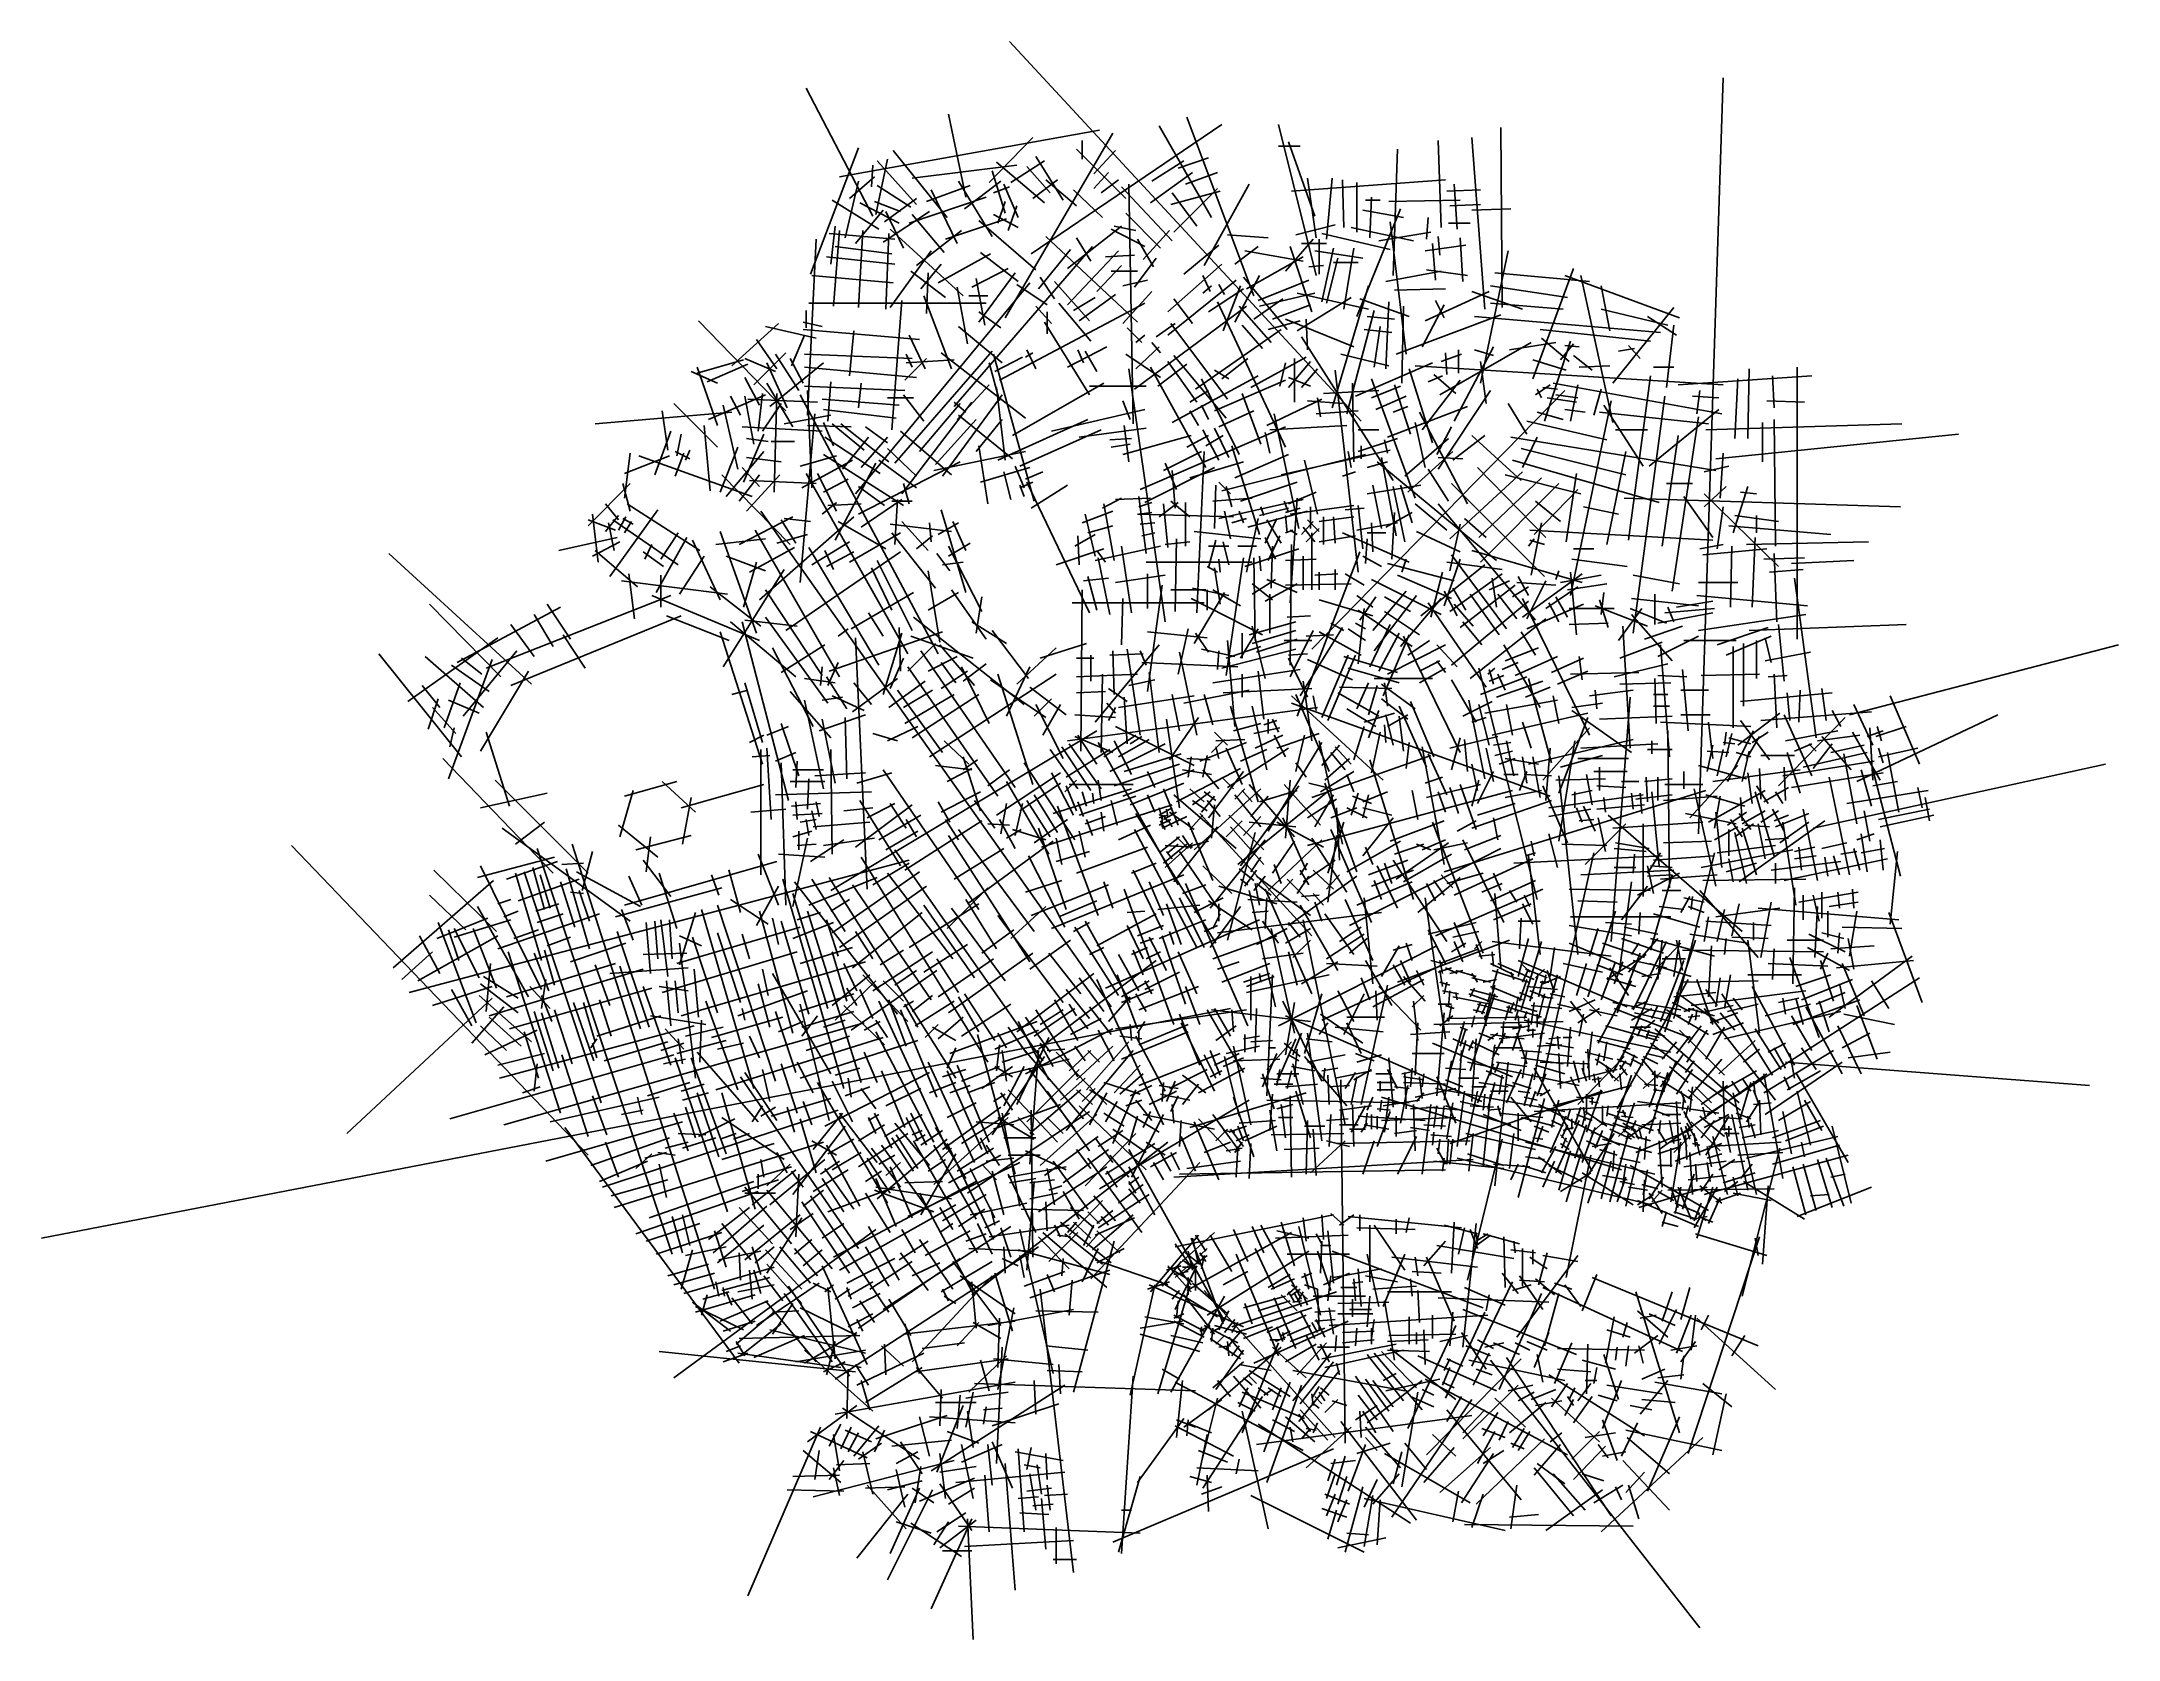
# Model space of a CAD drawing. Extents: x -1517 to 3319, y -4426 to -707.
import ezdxf

# ---------------------------------------------------------------- set-up
doc = ezdxf.new("R2010")
doc.units = 0

msp = doc.modelspace()

# ---------------------------------------------------------------- linework, layer by layer
at = {"color": 7, "linetype": 'CONTINUOUS'}
for p, q in [((736.529895, -706.624154), (1555.457929, -1589.87504)), ((262.769942, -814.915461), (418.433893, -1112.71647)), ((2398.073939, -791.226738), (2340.54589, -2550.960388)), ((340.601865, -1021.345765), (946.337898, -913.054458)), ((594.401931, -875.829321), (635.00989, -1068.723212)), ((787.289951, -1200.703156), (1230.593934, -899.518045)), ((1085.081866, -902.902148), (1206.905958, -1116.100658)), ((1305.041859, -1298.842153), (1149.377909, -882.597528)), ((1362.569909, -899.518045), (1450.553927, -1251.464706)), ((1880.321924, -906.286251), (1883.70592, -1325.91498)), ((272.921932, -1248.080603), (384.593927, -953.663698)), ((591.017934, -1116.100658), (465.809953, -960.431905)), ((689.153942, -1034.882178), (790.673947, -929.974975)), ((976.793868, -919.822665), (726.377905, -1349.603703)), ((892.193953, -957.047801), (1007.249944, -1072.107315)), ((905.729939, -936.743181), (905.729939, -980.736525)), ((932.801912, -1014.577558), (983.561861, -960.431905)), ((1362.569909, -950.279595), (1413.329964, -950.279595)), ((1386.257885, -940.127285), (1447.169931, -1112.71647)), ((1629.905961, -1251.464706), (1640.057951, -957.047801)), ((1734.809856, -936.743181), (1741.577956, -1139.789296)), ((1843.097961, -1329.299083), (1812.641885, -929.974975)), ((418.433893, -994.272938), (415.049897, -1045.034488)), ((425.201887, -1109.332452), (452.273859, -980.736525)), ((519.953898, -1085.643728), (428.585883, -984.120628)), ((509.801909, -1024.729868), (753.449878, -994.272938)), ((695.921936, -1007.809352), (726.377905, -1105.948263)), ((706.073925, -987.504731), (817.74592, -1082.259625)), ((739.913892, -1034.882178), (817.74592, -984.120628)), ((777.137961, -997.657042), (831.281907, -1058.570902)), ((797.441941, -973.968318), (861.737876, -1075.491418)), ((932.801912, -1048.418592), (966.641878, -1011.193455)), ((1064.777887, -1082.259625), (1162.913895, -1011.193455)), ((1068.161883, -1031.498075), (1142.609915, -984.120628)), ((1129.073929, -1001.041145), (1200.137964, -977.352421)), ((1145.993912, -1038.266282), (1220.441944, -1011.193455)), ((354.137958, -1163.478105), (384.593927, -1031.498075)), ((364.289947, -1072.107315), (421.81789, -1021.345765)), ((506.417912, -1092.411935), (428.585883, -1041.650385)), ((543.641875, -1078.875522), (645.16188, -1041.650385)), ((553.793865, -1051.802695), (614.70591, -1177.014518)), ((618.089907, -1031.498075), (695.921936, -1160.093916)), ((631.625893, -1095.796038), (716.225915, -1031.498075)), ((699.305932, -1058.570902), (736.529895, -1045.034488)), ((722.993909, -1038.266282), (756.833875, -1116.100658)), ((790.673947, -1072.107315), (848.20189, -1028.113972)), ((821.129917, -1028.113972), (892.193953, -1089.027832)), ((885.425959, -1051.802695), (953.105892, -1116.100658)), ((949.721895, -1058.570902), (990.329961, -1028.113972)), ((997.097954, -1045.034488), (1115.537942, -1170.246312)), ((1014.017937, -1038.266282), (1024.169927, -1596.643247)), ((1112.153946, -1085.643728), (1227.209937, -1055.186798)), ((1173.065885, -1136.405278), (1115.537942, -1058.570902)), ((1118.921939, -1149.941692), (1220.441944, -1048.418592)), ((1189.985868, -1227.775983), (1294.88987, -1038.266282)), ((1751.729946, -1028.113972), (1393.025878, -1055.186798)), ((1430.249947, -1024.729868), (1450.553927, -1163.478105)), ((1487.77789, -1024.729868), (1474.241903, -1166.862123)), ((1511.465866, -1028.113972), (1514.849863, -1139.789296)), ((1545.305939, -1034.882178), (1545.305939, -1149.941692)), ((1755.113942, -1055.186798), (1832.945865, -1051.802695)), ((1778.801919, -1143.173485), (1772.033925, -1038.266282)), ((323.681881, -1075.491418), (431.96988, -1143.173485)), ((377.825934, -1177.014518), (442.12187, -1099.180056)), ((387.977924, -1082.259625), (479.345939, -1129.637072)), ((482.729936, -1102.564245), (421.81789, -1078.875522)), ((442.12187, -1173.63033), (550.409868, -1102.564245)), ((445.505866, -1126.252883), (519.953898, -1072.107315)), ((448.889863, -1102.564245), (489.497929, -1187.166743)), ((503.033915, -1129.637072), (682.385949, -1068.723212)), ((509.801909, -1109.332452), (584.249941, -1197.319053)), ((699.305932, -1109.332452), (756.833875, -1139.789296)), ((726.377905, -1078.875522), (709.457922, -1129.637072)), ((753.449878, -1089.027832), (733.145898, -1146.557503)), ((1088.465863, -1187.166743), (1007.249944, -1105.948263)), ((1646.825944, -1095.796038), (1545.305939, -1346.2196)), ((1558.841925, -1099.180056), (1653.593937, -1116.100658)), ((1565.609919, -1075.491418), (1599.449885, -1075.491418)), ((1579.145905, -1068.723212), (1575.761909, -1163.478105)), ((1619.753865, -1078.875522), (1785.569912, -1075.491418)), ((1761.881936, -1089.027832), (1832.945865, -1085.643728)), ((1812.641885, -1099.180056), (1904.0099, -1095.796038)), ((316.913888, -1153.32571), (469.193949, -1166.862123)), ((330.449875, -1136.405278), (320.297885, -1224.39188)), ((340.601865, -1146.557503), (327.065878, -1322.530877)), ((394.745917, -1146.557503), (384.593927, -1325.91498)), ((455.657856, -1153.32571), (448.889863, -1329.299083)), ((459.041959, -1143.173485), (628.241897, -1298.842153)), ((519.953898, -1227.775983), (624.8579, -1146.557503)), ((729.761902, -1119.484676), (587.633937, -1166.862123)), ((797.441941, -1237.928293), (665.465859, -1122.868865)), ((1034.321917, -1359.756013), (821.129917, -1160.093916)), ((871.889866, -1234.54419), (997.097954, -1136.405278)), ((973.409871, -1143.173485), (1051.2419, -1183.782725)), ((980.177865, -1136.405278), (1030.93792, -1146.557503)), ((1047.857903, -1214.23957), (1108.769949, -1146.557503)), ((1244.12992, -1156.709898), (1338.881932, -1163.478105)), ((1403.177868, -1156.709898), (1494.545883, -1133.02109)), ((1464.089914, -1153.32571), (1623.137861, -1190.550932)), ((1531.769953, -1139.789296), (1677.281914, -1170.246312)), ((1596.065888, -1170.246312), (1717.889873, -1149.941692)), ((1623.137861, -1126.252883), (1660.361931, -1434.206287)), ((1711.12188, -1116.100658), (1707.737883, -1166.862123)), ((1734.809856, -1160.093916), (1738.193959, -1204.08726)), ((1758.497939, -1129.637072), (1809.257888, -1129.637072)), ((286.457919, -1166.862123), (266.153939, -1576.338627)), ((310.145895, -1207.471363), (469.193949, -1224.39188)), ((330.449875, -1183.782725), (462.425956, -1200.703156)), ((459.041959, -1325.91498), (553.793865, -1193.93495)), ((570.713954, -1268.385223), (692.537939, -1200.703156)), ((929.417915, -1183.782725), (607.937917, -1556.034007)), ((668.849856, -1197.319053), (756.833875, -1265.00112)), ((804.209934, -1281.921637), (878.657859, -1190.550932)), ((871.889866, -1319.146773), (990.329961, -1193.93495)), ((892.193953, -1163.478105), (926.033919, -1217.623673)), ((959.873885, -1207.471363), (1027.553924, -1204.08726)), ((1034.321917, -1166.862123), (1071.54588, -1231.160086)), ((1142.609915, -1248.080603), (1223.825941, -1180.398536)), ((1261.049903, -1224.39188), (1315.193956, -1183.782725)), ((1284.73788, -1193.93495), (1420.097958, -1217.623673)), ((1288.121876, -1281.921637), (1420.097958, -1207.471363)), ((1379.489892, -1241.312396), (1443.785934, -1166.862123)), ((1440.401937, -1336.06729), (1389.641881, -1183.782725)), ((1416.713961, -1177.014518), (1474.241903, -1177.014518)), ((1447.169931, -1193.93495), (1558.841925, -1210.855466)), ((1457.32192, -1166.862123), (1457.32192, -1248.080603)), ((1491.161887, -1187.166743), (1464.089914, -1312.378567)), ((1538.537946, -1187.166743), (1514.849863, -1329.299083)), ((1704.353887, -1193.93495), (1799.105898, -1180.398536)), ((1721.27387, -1177.014518), (1728.041863, -1261.617016)), ((1785.569912, -1163.478105), (1792.337905, -1265.00112)), ((1832.945865, -1501.888353), (1897.241907, -1193.93495)), ((276.305929, -1251.464706), (465.809953, -1268.385223)), ((506.417912, -1241.312396), (587.633937, -1302.226257)), ((530.105888, -1281.921637), (577.481947, -1224.39188)), ((547.025871, -1244.6965), (543.641875, -1339.451393)), ((648.545876, -1278.537533), (733.145898, -1234.54419)), ((665.465859, -1359.756013), (750.065881, -1244.6965)), ((841.433897, -1305.61036), (807.593931, -1254.84881)), ((939.569905, -1288.689843), (997.097954, -1227.775983)), ((973.409871, -1241.312396), (1034.321917, -1241.312396)), ((1027.553924, -1278.537533), (1078.313873, -1210.855466)), ((1105.385953, -1336.06729), (1230.593934, -1224.39188)), ((1203.521961, -1288.689843), (1186.601871, -1251.464706)), ((1261.049903, -1359.756013), (1318.577953, -1251.464706)), ((1382.873888, -1376.67653), (1281.353883, -1254.84881)), ((1433.633944, -1231.160086), (1467.47391, -1227.775983)), ((1501.313876, -1210.855466), (1474.241903, -1315.76267)), ((1491.161887, -1221.007776), (1548.689936, -1221.007776)), ((1612.985871, -1265.00112), (1741.577956, -1241.312396)), ((1707.737883, -1237.928293), (1802.489895, -1251.464706)), ((1866.785937, -1244.6965), (2086.745931, -1265.00112)), ((1954.769956, -1491.736043), (2049.521861, -1234.54419)), ((2296.553934, -1349.603703), (2029.217881, -1251.464706)), ((2140.889876, -1593.259144), (2066.441951, -1251.464706)), ((783.905954, -1268.385223), (377.825934, -1759.080207)), ((601.169924, -1468.04732), (536.873881, -1298.842153)), ((638.393887, -1410.517563), (614.70591, -1278.537533)), ((641.777883, -1298.842153), (685.769946, -1298.842153)), ((658.697866, -1258.232913), (679.001953, -1366.52422)), ((824.513914, -1319.146773), (753.449878, -1271.769327)), ((922.649922, -1356.37191), (841.433897, -1265.00112)), ((885.425959, -1332.683187), (936.185909, -1302.226257)), ((898.961946, -1356.37191), (983.561861, -1295.45805)), ((1000.481951, -1275.15343), (1058.009893, -1261.617016)), ((1000.481951, -1363.140117), (1068.161883, -1288.689843)), ((1105.385953, -1390.212943), (1264.4339, -1261.617016)), ((1118.921939, -1305.61036), (1162.913895, -1363.140117)), ((1186.601871, -1292.073947), (1206.905958, -1275.15343)), ((1200.137964, -1336.06729), (1281.353883, -1281.921637)), ((1223.825941, -1271.769327), (1237.361927, -1295.45805)), ((1233.977931, -1380.060633), (1274.58589, -1275.15343)), ((1305.041859, -1352.987807), (1372.721898, -1305.61036)), ((1315.193956, -1308.994463), (1433.633944, -1261.617016)), ((1318.577953, -1322.530877), (1447.169931, -1292.073947)), ((1572.377912, -1329.299083), (1406.561865, -1292.073947)), ((1406.561865, -1380.060633), (1531.769953, -1302.226257)), ((1572.377912, -1275.15343), (1487.77789, -1559.41811)), ((1667.129924, -1346.2196), (1552.073932, -1305.61036)), ((1633.289958, -1285.30574), (1751.729946, -1281.921637)), ((1704.353887, -1356.37191), (1853.249951, -1288.689843)), ((1812.641885, -1288.689843), (1931.081873, -1329.299083)), ((1856.633947, -1275.15343), (2035.985875, -1302.226257)), ((2134.121883, -1380.060633), (2113.817903, -1275.15343)), ((262.769942, -1332.683187), (262.769942, -1373.292427)), ((269.537936, -1315.76267), (682.385949, -1315.76267)), ((486.113932, -1308.994463), (462.425956, -1610.17966)), ((665.465859, -1336.06729), (716.225915, -1373.292427)), ((712.841919, -1495.120147), (1051.2419, -1315.76267)), ((797.441941, -1322.530877), (834.665903, -1363.140117)), ((824.513914, -1336.06729), (824.513914, -1386.82884)), ((851.585887, -1315.76267), (926.033919, -1403.749357)), ((1027.553924, -1515.424767), (1288.121876, -1322.530877)), ((1220.441944, -1312.378567), (1379.489892, -1650.7889)), ((1345.649925, -1407.13346), (1271.201893, -1322.530877)), ((1349.033922, -1352.987807), (1437.017941, -1319.146773)), ((1379.489892, -1352.987807), (1538.537946, -1417.28577)), ((1430.249947, -1424.053977), (1426.865951, -1352.987807)), ((1521.617856, -1572.954524), (1585.913898, -1332.683187)), ((1568.993915, -1346.2196), (1633.289958, -1352.987807)), ((1612.985871, -1468.04732), (1619.753865, -1312.378567)), ((1636.673954, -1434.206287), (1880.321924, -1342.835497)), ((1650.209941, -1501.888353), (1653.593937, -1322.530877)), ((1697.585893, -1417.28577), (1748.345949, -1319.146773)), ((1748.345949, -1349.603703), (1728.041863, -1308.994463)), ((1819.409878, -1346.2196), (2252.561871, -1383.444737)), ((1856.633947, -1315.76267), (2025.833885, -1329.299083)), ((2269.481961, -1366.52422), (2113.817903, -1329.299083)), ((2140.889876, -1501.888353), (2283.017947, -1325.91498)), ((2289.785941, -1390.212943), (2222.105902, -1346.2196)), ((215.393883, -1566.186317), (12.353873, -1356.37191)), ((90.185902, -1461.279113), (198.4739, -1363.140117)), ((195.089903, -1468.04732), (147.713951, -1400.365253)), ((168.017931, -1369.908323), (286.457919, -1396.98115)), ((228.92987, -1461.279113), (259.385946, -1390.212943)), ((256.001949, -1359.756013), (299.993905, -1369.908323)), ((256.001949, -1376.67653), (526.721892, -1400.365253)), ((374.441937, -1380.060633), (364.289947, -1484.967837)), ((540.257878, -1468.04732), (503.033915, -1390.212943)), ((719.609912, -1454.510907), (618.089907, -1369.908323)), ((817.74592, -1359.756013), (922.649922, -1528.96118)), ((1010.633941, -1373.292427), (1044.473907, -1407.13346)), ((1030.93792, -1407.13346), (1051.2419, -1390.212943)), ((1078.313873, -1393.597047), (1122.305936, -1363.140117)), ((1244.12992, -1539.11349), (1112.153946, -1363.140117)), ((1169.681888, -1515.424767), (1369.337902, -1376.67653)), ((1325.345946, -1420.669873), (1277.969887, -1366.52422)), ((1338.881932, -1376.67653), (1413.329964, -1356.37191)), ((1416.713961, -1393.597047), (1629.905961, -1728.623277)), ((1562.225922, -1376.67653), (1626.521964, -1383.444737)), ((1599.449885, -1369.908323), (1585.913898, -1464.663217)), ((1971.689939, -1376.67653), (2228.873895, -1403.749357)), ((2039.369871, -1451.126803), (1975.073936, -1396.98115)), ((2266.097964, -1512.040663), (2283.017947, -1366.52422)), ((8.969876, -1478.19963), (117.257875, -1447.7427)), ((120.641871, -1444.358597), (191.705907, -1474.815527)), ((215.393883, -1430.822183), (140.945958, -1505.272457)), ((245.849959, -1518.80887), (191.705907, -1434.206287)), ((256.001949, -1501.888353), (225.545873, -1444.358597)), ((259.385946, -1434.206287), (509.801909, -1444.358597)), ((469.193949, -1688.014037), (695.921936, -1427.43808)), ((492.881925, -1495.120147), (543.641875, -1444.358597)), ((496.265922, -1434.206287), (509.801909, -1464.663217)), ((496.265922, -1454.510907), (607.937917, -1447.7427)), ((773.753964, -1583.106834), (577.481947, -1430.822183)), ((699.305932, -1434.206287), (794.057944, -1776.000724)), ((702.689929, -1474.815527), (766.985865, -1440.974493)), ((773.753964, -1440.974493), (790.673947, -1430.822183)), ((797.441941, -1468.04732), (777.137961, -1424.053977)), ((871.889866, -1464.663217), (963.257881, -1417.28577)), ((895.577949, -1424.053977), (909.113936, -1454.510907)), ((912.497932, -1427.43808), (939.569905, -1474.815527)), ((1088.465863, -1488.35194), (1007.249944, -1434.206287)), ((1030.93792, -1468.04732), (1085.081866, -1417.28577)), ((1088.465863, -1430.822183), (1068.161883, -1407.13346)), ((1240.745924, -1583.106834), (1118.921939, -1437.59039)), ((1230.593934, -1491.736043), (1291.505873, -1444.358597)), ((1298.273866, -1512.040663), (1426.865951, -1440.974493)), ((1399.793871, -1545.881697), (1399.793871, -1444.358597)), ((1619.753865, -1461.279113), (1508.08187, -1434.206287)), ((1738.193959, -1528.96118), (1951.385959, -1407.13346)), ((1741.577956, -1451.126803), (1788.953909, -1434.206287)), ((1755.113942, -1481.583733), (1751.729946, -1430.822183)), ((1772.033925, -1589.87504), (1863.401941, -1417.28577)), ((1782.185915, -1424.053977), (1782.185915, -1478.19963)), ((1863.401941, -1437.59039), (1819.409878, -1424.053977)), ((1900.625903, -1424.053977), (2008.913902, -1407.13346)), ((2032.601878, -1471.431423), (1954.769956, -1447.7427)), ((1981.841929, -1589.87504), (2042.753868, -1403.749357)), ((2019.065892, -1447.7427), (2049.521861, -1410.517563)), ((2029.217881, -1413.901667), (2063.057954, -1417.28577)), ((2049.521861, -1437.59039), (2093.513924, -1471.431423)), ((2154.425863, -1427.43808), (2191.649932, -1420.669873)), ((2205.185919, -1444.358597), (2178.113946, -1413.901667)), ((-4.56611, -1474.815527), (56.345936, -1501.888353)), ((56.345936, -1600.02735), (8.969876, -1464.663217)), ((32.657959, -1498.50425), (127.409865, -1457.89501)), ((154.481944, -1552.649904), (120.641871, -1488.35194)), ((171.401927, -1454.510907), (218.77788, -1559.41811)), ((303.377902, -1454.510907), (178.16992, -1556.034007)), ((259.385946, -1464.663217), (519.953898, -1488.35194)), ((313.529892, -1589.87504), (320.297885, -1498.50425)), ((712.841919, -1542.497594), (689.153942, -1454.510907)), ((1014.017937, -1468.04732), (1098.617959, -2056.881301)), ((1193.369865, -1698.166347), (1064.777887, -1464.663217)), ((1149.377909, -1457.89501), (1081.69787, -1508.65656)), ((1173.065885, -1545.881697), (1105.385953, -1451.126803)), ((1115.537942, -1593.259144), (1315.193956, -1484.967837)), ((1271.201893, -1667.709417), (1183.217875, -1491.736043)), ((1213.673951, -1471.431423), (1247.513917, -1491.736043)), ((1213.673951, -1566.186317), (1379.489892, -1495.120147)), ((1365.953905, -1508.65656), (1379.489892, -1454.510907)), ((1386.257885, -1512.040663), (1437.017941, -1451.126803)), ((1386.257885, -1488.35194), (1437.017941, -1508.65656)), ((1416.713961, -1512.040663), (1453.937924, -1468.04732)), ((1548.689936, -1941.821787), (1494.545883, -1471.431423)), ((1541.921942, -1532.345284), (1721.27387, -1454.510907)), ((1680.66591, -1769.232517), (1579.145905, -1491.736043)), ((1721.27387, -1640.63659), (1667.129924, -1468.04732)), ((1680.66591, -1461.279113), (2398.073939, -1505.272457)), ((1785.569912, -1495.120147), (1697.585893, -1610.17966)), ((1744.961953, -1484.967837), (1711.12188, -1498.50425)), ((1775.417922, -1525.577077), (1724.657866, -1481.583733)), ((1846.481958, -1549.2658), (1832.945865, -1451.126803)), ((2063.057954, -1464.663217), (2134.121883, -1461.279113)), ((2228.873895, -1484.967837), (2178.113946, -1867.371514)), ((2283.017947, -1464.663217), (2235.641888, -1464.663217)), ((2604.497946, -1484.967837), (2293.169937, -1505.272457)), ((2425.145912, -1630.48428), (2431.913905, -1491.736043)), ((2455.601881, -1630.48428), (2458.985878, -1468.04732)), ((2513.129931, -1484.967837), (2516.513927, -1559.41811)), ((2570.657873, -1464.663217), (2570.657873, -2097.490541)), ((36.041956, -1586.490937), (168.017931, -1528.96118)), ((110.489881, -1576.338627), (86.801905, -1532.345284)), ((140.945958, -1644.020694), (120.641871, -1532.345284)), ((127.409865, -1539.11349), (289.841915, -1545.881697)), ((151.097947, -1613.563764), (161.249937, -1525.577077)), ((232.313866, -1603.411454), (171.401927, -1501.888353)), ((188.32191, -1755.696104), (195.089903, -1525.577077)), ((570.713954, -2131.331574), (249.233956, -1528.96118)), ((259.385946, -1508.65656), (492.881925, -1518.80887)), ((266.153939, -1518.80887), (276.305929, -1745.543794)), ((299.993905, -1539.11349), (479.345939, -1552.649904)), ((391.36192, -1501.888353), (384.593927, -1559.41811)), ((452.273859, -1535.729387), (513.185905, -1535.729387)), ((648.545876, -1545.881697), (486.113932, -1759.080207)), ((536.873881, -1589.87504), (489.497929, -1528.96118)), ((580.865944, -1718.470967), (719.609912, -1528.96118)), ((635.00989, -1569.57042), (607.937917, -1545.881697)), ((689.153942, -1505.272457), (614.70591, -1586.490937)), ((726.377905, -1681.24583), (706.073925, -1512.040663)), ((743.297888, -1623.716074), (956.489888, -1501.888353)), ((922.649922, -1508.65656), (1054.625897, -1508.65656)), ((1017.401934, -1586.490937), (1000.481951, -1542.497594)), ((1156.145902, -1545.881697), (1200.137964, -1518.80887)), ((1321.961949, -1644.020694), (1277.969887, -1525.577077)), ((1335.497936, -1600.02735), (1464.089914, -1539.11349)), ((1430.249947, -1542.497594), (1511.465866, -1549.2658)), ((1440.401937, -2121.179264), (2029.217881, -1518.80887)), ((1460.705917, -1579.72273), (1453.937924, -1535.729387)), ((1596.065888, -1518.80887), (1467.47391, -1525.577077)), ((1538.537946, -1684.629934), (1535.153949, -1501.888353)), ((1579.145905, -1535.729387), (1646.825944, -1508.65656)), ((1589.297895, -1562.802214), (1660.361931, -1532.345284)), ((1670.51392, -1620.33197), (1633.289958, -1505.272457)), ((1856.633947, -1518.80887), (1734.809856, -1701.55045)), ((1995.377915, -1505.272457), (1961.537949, -1528.96118)), ((1964.921946, -1515.424767), (1975.073936, -1535.729387)), ((2012.297898, -1515.424767), (1978.457932, -1512.040663)), ((1988.609922, -1535.729387), (2056.289961, -1545.881697)), ((2394.689942, -1572.954524), (2002.145909, -1501.888353)), ((2008.913902, -1528.96118), (2059.673958, -1535.729387)), ((2042.753868, -1589.87504), (2059.673958, -1505.272457)), ((2042.753868, -1995.967441), (2137.50588, -1542.497594)), ((2096.89792, -1576.338627), (2113.817903, -1515.424767)), ((2262.713861, -1532.345284), (2188.265936, -2083.954128)), ((2327.009903, -1532.345284), (2387.921949, -1535.729387)), ((2343.929887, -1518.80887), (2337.161893, -1572.954524)), ((2499.593944, -1542.497594), (2587.577856, -1545.881697)), ((-227.9101, -1596.643247), (90.185902, -1569.57042)), ((-58.710056, -1657.557107), (-72.246042, -1566.186317)), ((56.345936, -1650.7889), (-45.174069, -1549.2658)), ((69.881922, -1552.649904), (103.721888, -1701.55045)), ((161.249937, -1613.563764), (205.241893, -1549.2658)), ((212.009887, -1596.643247), (320.297885, -1576.338627)), ((283.073922, -1572.954524), (249.233956, -1965.510511)), ((303.377902, -1562.802214), (472.577946, -1583.106834)), ((303.377902, -1593.259144), (327.065878, -1647.404797)), ((526.721892, -1660.94121), (621.473903, -1549.2658)), ((563.945961, -1691.39814), (658.697866, -1586.490937)), ((618.089907, -1576.338627), (743.297888, -1677.861727)), ((719.609912, -1586.490937), (658.697866, -1660.94121)), ((919.265925, -1586.490937), (709.457922, -1681.24583)), ((1051.2419, -1562.802214), (834.665903, -1613.563764)), ((1176.449881, -1600.02735), (1156.145902, -1566.186317)), ((1200.137964, -1586.490937), (1183.217875, -1552.649904)), ((1223.825941, -1603.411454), (1305.041859, -1566.186317)), ((1409.945861, -1840.298687), (1352.417919, -1572.954524)), ((1450.553927, -1572.954524), (1548.689936, -1566.186317)), ((1616.369868, -1627.100177), (1802.489895, -1556.034007)), ((1629.905961, -1569.57042), (1663.745927, -1556.034007)), ((1704.353887, -1698.166347), (1680.66591, -1593.259144)), ((1802.489895, -1782.768931), (1690.8179, -1569.57042)), ((1941.233863, -1620.33197), (1897.241907, -1549.2658)), ((1941.233863, -1589.87504), (2127.35389, -1633.868384)), ((2025.833885, -1586.490937), (1964.921946, -1569.57042)), ((2029.217881, -1562.802214), (2076.593941, -1569.57042)), ((2110.433907, -1569.57042), (2364.233866, -1596.643247)), ((2120.585897, -1552.649904), (2211.953912, -1694.782244)), ((2225.489898, -1694.782244), (2387.921949, -1562.802214)), ((2340.54589, -1579.72273), (2279.633951, -1985.815131)), ((2489.441954, -1684.629934), (2489.441954, -1593.259144)), ((2519.897924, -1880.907927), (2516.513927, -1586.490937)), ((-89.166132, -1715.086864), (-51.942063, -1613.563764)), ((-28.254086, -1620.33197), (-38.406076, -1671.09352)), ((25.889859, -1600.02735), (39.425953, -1752.312)), ((113.873878, -1603.411454), (299.993905, -1613.563764)), ((117.257875, -1732.00738), (164.633934, -1620.33197)), ((174.785924, -1637.252487), (124.025868, -1630.48428)), ((181.553917, -1637.252487), (235.697863, -1637.252487)), ((266.153939, -1600.02735), (367.673944, -1603.411454)), ((306.761898, -1627.100177), (435.353876, -1711.70276)), ((398.129914, -1657.557107), (323.681881, -1596.643247)), ((455.657856, -1684.629934), (343.985861, -1596.643247)), ((347.369964, -1701.55045), (408.281903, -1627.100177)), ((391.36192, -1698.166347), (452.273859, -1627.100177)), ((452.273859, -1640.63659), (401.51391, -1603.411454)), ((601.169924, -1715.086864), (482.729936, -1613.563764)), ((949.721895, -1610.17966), (760.217871, -1694.782244)), ((898.961946, -1627.100177), (1054.625897, -1606.795557)), ((1020.785931, -1630.48428), (970.025875, -1633.868384)), ((1017.401934, -1644.020694), (973.409871, -1650.7889)), ((1000.481951, -1667.709417), (1159.529898, -1623.716074)), ((1003.865947, -1600.02735), (1014.017937, -1684.629934)), ((1041.08991, -1748.927897), (1379.489892, -1603.411454)), ((1200.137964, -1623.716074), (1149.377909, -1650.7889)), ((1223.825941, -1681.24583), (1186.601871, -1610.17966)), ((1233.977931, -1623.716074), (1193.369865, -1647.404797)), ((1247.513917, -1674.477624), (1213.673951, -1606.795557)), ((1342.265929, -1664.325314), (1332.113939, -1616.947867)), ((1342.265929, -1610.17966), (1521.617856, -1600.02735)), ((1596.065888, -1610.17966), (1548.689936, -1610.17966)), ((1548.689936, -1660.94121), (1640.057951, -1630.48428)), ((1609.601875, -1633.868384), (1616.369868, -1664.325314)), ((1656.977934, -1718.470967), (1758.497939, -1630.48428)), ((1731.425859, -1667.709417), (1765.265932, -1603.411454)), ((1768.649929, -1681.24583), (1843.097961, -1623.716074)), ((1927.697876, -1728.623277), (1812.641885, -1623.716074)), ((1904.0099, -1627.100177), (2381.153956, -1704.934554)), ((1931.081873, -1698.166347), (1964.921946, -1627.100177)), ((2147.65787, -1610.17966), (2222.105902, -1610.17966)), ((2255.945868, -1880.907927), (2293.169937, -1623.716074)), ((2357.465873, -1610.17966), (2814.305949, -1596.643247)), ((2381.153956, -1677.861727), (2946.281924, -1620.33197)), ((-146.694075, -1664.325314), (-160.230061, -1769.232517)), ((-55.326059, -1671.09352), (-160.230061, -1711.70276)), ((137.561961, -1765.848414), (-126.390095, -1671.09352)), ((-41.790073, -1660.94121), (-7.950107, -1677.861727)), ((-21.486093, -1664.325314), (-41.790073, -1718.470967)), ((-7.950107, -1657.557107), (-18.102097, -1681.24583)), ((103.721888, -1650.7889), (63.113929, -1755.696104)), ((76.649915, -1765.848414), (164.633934, -1660.94121)), ((124.025868, -1674.477624), (205.241893, -1684.629934)), ((249.233956, -1694.782244), (333.833871, -1671.09352)), ((252.617953, -1745.543794), (371.057941, -1681.24583)), ((489.497929, -1786.153034), (303.377902, -1667.709417)), ((330.449875, -1867.371514), (425.201887, -1688.014037)), ((384.593927, -1806.457654), (621.473903, -1684.629934)), ((431.96988, -1681.24583), (519.953898, -1745.543794)), ((519.953898, -1718.470967), (452.273859, -1654.173004)), ((560.561964, -1704.934554), (773.753964, -1660.94121)), ((685.769946, -1782.768931), (665.465859, -1647.404797)), ((1183.217875, -1660.94121), (1095.233856, -1704.934554)), ((1098.617959, -1688.014037), (1125.689932, -1748.927897)), ((1281.353883, -1684.629934), (1156.145902, -1721.85507)), ((1173.065885, -2036.576681), (1189.985868, -1660.94121)), ((1230.593934, -1752.312), (1565.609919, -1667.709417)), ((1318.577953, -1853.835101), (1254.28191, -1647.404797)), ((1261.049903, -1721.85507), (1386.257885, -1667.709417)), ((1369.337902, -1715.086864), (1623.137861, -1657.557107)), ((1453.937924, -1806.457654), (1423.481954, -1681.24583)), ((1531.769953, -1698.166347), (1525.001959, -1660.94121)), ((1555.457929, -1647.404797), (1555.457929, -1677.861727)), ((1568.993915, -1698.166347), (1616.369868, -1684.629934)), ((1592.681892, -1684.629934), (1870.169934, -1914.748961)), ((1636.673954, -1857.219204), (1602.833881, -1674.477624)), ((1663.745927, -1755.696104), (1768.649929, -1660.94121)), ((1734.809856, -1674.477624), (1792.337905, -1677.861727)), ((1907.393897, -1681.24583), (2249.177875, -1779.384827)), ((1927.697876, -1654.173004), (2171.345953, -1715.086864)), ((2127.35389, -1877.523824), (2171.345953, -1660.94121)), ((2391.305946, -1769.232517), (2398.073939, -1664.325314)), ((-244.830083, -1833.530481), (-146.694075, -1735.391484)), ((-146.694075, -1799.689447), (-163.614058, -1735.391484)), ((225.545873, -1877.523824), (66.497925, -1715.086864)), ((107.105885, -1776.000724), (154.481944, -1715.086864)), ((154.481944, -1742.15969), (113.873878, -1698.166347)), ((124.025868, -1799.689447), (201.857897, -1715.086864)), ((130.793861, -1728.623277), (286.457919, -1735.391484)), ((499.649919, -2131.331574), (262.769942, -1711.70276)), ((333.833871, -1799.689447), (289.841915, -1711.70276)), ((303.377902, -1755.696104), (360.905951, -1725.239174)), ((503.033915, -1782.768931), (489.497929, -1735.391484)), ((668.849856, -1732.00738), (783.905954, -1698.166347)), ((722.993909, -1708.318657), (739.913892, -1772.616621)), ((770.369861, -1745.543794), (750.065881, -1694.782244)), ((790.673947, -1732.00738), (760.217871, -1745.543794)), ((770.369861, -1765.848414), (760.217871, -1738.775587)), ((773.753964, -1725.239174), (814.361924, -1708.318657)), ((922.649922, -2036.576681), (777.137961, -1732.00738)), ((787.289951, -1792.921241), (871.889866, -1738.775587)), ((1213.673951, -1698.166347), (1051.2419, -1779.384827)), ((1122.305936, -1792.921241), (1115.537942, -1704.934554)), ((1213.673951, -1840.298687), (1217.057947, -1738.775587)), ((1250.897914, -1759.080207), (1223.825941, -1732.00738)), ((1406.561865, -1732.00738), (1274.58589, -1776.000724)), ((1511.465866, -1718.470967), (1541.921942, -1708.318657)), ((1568.993915, -1759.080207), (1694.201897, -1738.775587)), ((1602.833881, -1840.298687), (1582.529902, -1738.775587)), ((1673.897917, -1826.762274), (1646.825944, -1738.775587)), ((1758.497939, -1776.000724), (1711.12188, -1701.55045)), ((1761.881936, -1863.987411), (1931.081873, -1708.318657)), ((1765.265932, -1735.391484), (1981.841929, -1951.974097)), ((1985.225925, -1860.603307), (1826.177871, -1698.166347)), ((1829.561868, -1860.603307), (1975.073936, -1721.85507)), ((1832.945865, -1918.133064), (2015.681895, -1735.391484)), ((1890.473914, -1715.086864), (2066.441951, -1759.080207)), ((2032.601878, -1870.755617), (2056.289961, -1711.70276)), ((2266.097964, -1735.391484), (2327.009903, -1735.391484)), ((2354.081876, -1708.318657), (2411.609925, -1694.782244)), ((-173.766047, -1819.994067), (-204.222124, -1782.768931)), ((15.73787, -1891.060237), (-153.462068, -1782.768931)), ((299.993905, -1806.457654), (333.833871, -1779.384827)), ((391.36192, -1782.768931), (313.529892, -1786.153034)), ((445.505866, -1786.153034), (384.593927, -1742.15969)), ((391.36192, -1836.914584), (486.113932, -1772.616621)), ((462.425956, -1776.000724), (509.801909, -1776.000724)), ((469.193949, -1877.523824), (475.961942, -1772.616621)), ((997.097954, -1769.232517), (953.105892, -1792.921241)), ((980.177865, -1914.748961), (956.489888, -1782.768931)), ((983.561861, -1772.616621), (1064.777887, -1769.232517)), ((1037.705914, -1765.848414), (1054.625897, -1897.828444)), ((1068.161883, -1779.384827), (1037.705914, -1789.537137)), ((1085.081866, -1813.225861), (1129.073929, -1779.384827)), ((1095.233856, -1782.768931), (1105.385953, -1884.292031)), ((1156.145902, -1813.225861), (1112.153946, -1776.000724)), ((1145.993912, -1880.907927), (1145.993912, -1779.384827)), ((1301.657863, -1769.232517), (1210.289954, -1776.000724)), ((1223.825941, -1816.609964), (1420.097958, -1772.616621)), ((1254.28191, -1789.537137), (1240.745924, -1742.15969)), ((1386.257885, -1803.073551), (1376.105895, -1776.000724)), ((1386.257885, -1782.768931), (1450.553927, -1755.696104)), ((1406.561865, -1769.232517), (1389.641881, -2012.887958)), ((1389.641881, -1806.457654), (1538.537946, -1786.153034)), ((1558.841925, -1887.676134), (1548.689936, -1786.153034)), ((1656.977934, -1870.755617), (1629.905961, -1742.15969)), ((1755.113942, -1843.682791), (1680.66591, -1782.768931)), ((1734.809856, -1782.768931), (1961.537949, -2053.497198)), ((1958.153953, -1853.835101), (2059.673958, -1748.927897)), ((2019.065892, -1823.378171), (1961.537949, -1776.000724)), ((2810.921953, -1789.537137), (2167.961956, -1769.232517)), ((2374.385856, -1860.603307), (2306.705924, -1765.848414)), ((2354.081876, -1789.537137), (2404.841932, -1742.15969)), ((2526.665917, -1928.285374), (2354.081876, -1759.080207)), ((2421.761915, -1850.450997), (2455.601881, -1742.15969)), ((2438.681898, -1755.696104), (2475.905861, -1759.080207)), ((-244.830083, -1819.994067), (-180.534041, -1843.682791)), ((-234.678093, -1806.457654), (-221.142107, -1918.133064)), ((-204.222124, -1847.066894), (-173.766047, -1809.841757)), ((-183.918144, -1891.060237), (-197.45413, -1826.762274)), ((-194.070134, -1951.974097), (-82.398139, -1796.305344)), ((-35.02208, -1924.901271), (-187.302141, -1819.994067)), ((-173.766047, -1843.682791), (-156.846064, -1813.225861)), ((-139.926081, -1830.146377), (-163.614058, -1816.609964)), ((-160.230061, -1850.450997), (-143.310078, -1823.378171)), ((107.105885, -1877.523824), (232.313866, -1813.225861)), ((154.481944, -2006.119751), (374.441937, -1813.225861)), ((157.865941, -1799.689447), (973.409871, -2953.668685)), ((239.081859, -1874.139721), (205.241893, -1819.994067)), ((272.921932, -1823.378171), (212.009887, -1816.609964)), ((448.889863, -1887.676134), (337.217868, -1823.378171)), ((601.169924, -1847.066894), (459.041959, -1830.146377)), ((486.113932, -1823.378171), (547.025871, -1891.060237)), ((553.793865, -1870.755617), (550.409868, -1826.762274)), ((570.713954, -1853.835101), (618.089907, -1826.762274)), ((635.00989, -1989.199234), (577.481947, -1796.305344)), ((604.55392, -1823.378171), (635.00989, -1891.060237)), ((976.793868, -1799.689447), (905.729939, -1826.762274)), ((912.497932, -1806.457654), (936.185909, -1904.596651)), ((976.793868, -1833.530481), (919.265925, -1850.450997)), ((1034.321917, -1806.457654), (1257.665907, -1813.225861)), ((1068.161883, -1803.073551), (1037.705914, -1806.457654)), ((1074.929876, -1826.762274), (1041.08991, -1830.146377)), ((1250.897914, -1863.987411), (1237.361927, -1799.689447)), ((1288.121876, -1816.609964), (1254.28191, -1826.762274)), ((1281.353883, -1826.762274), (1271.201893, -1799.689447)), ((1288.121876, -1941.821787), (1315.193956, -1816.609964)), ((1291.505873, -1836.914584), (1430.249947, -1799.689447)), ((1386.257885, -1792.921241), (1318.577953, -1809.841757)), ((1328.729942, -1809.841757), (1321.961949, -1789.537137)), ((1359.185912, -1816.609964), (1332.113939, -1874.139721)), ((1369.337902, -1874.139721), (1335.497936, -1819.994067)), ((1413.329964, -1792.921241), (1379.489892, -1803.073551)), ((1382.873888, -1850.450997), (1379.489892, -1809.841757)), ((1443.785934, -1823.378171), (1416.713961, -1853.835101)), ((1447.169931, -1870.755617), (1420.097958, -1836.914584)), ((1457.32192, -1847.066894), (1430.249947, -1819.994067)), ((1437.017941, -1840.298687), (1437.017941, -1789.537137)), ((1457.32192, -1823.378171), (1538.537946, -1813.225861)), ((1467.47391, -1877.523824), (1467.47391, -1813.225861)), ((1494.545883, -1874.139721), (1491.161887, -1813.225861)), ((1562.225922, -1792.921241), (1518.233859, -1796.305344)), ((1640.057951, -1826.762274), (1545.305939, -1843.682791)), ((1582.529902, -1894.444341), (1579.145905, -1826.762274)), ((1612.985871, -1836.914584), (1673.897917, -1803.073551)), ((1626.521964, -1911.364857), (1633.289958, -1803.073551)), ((1761.881936, -1938.437684), (1785.569912, -1830.146377)), ((1795.721902, -1816.609964), (1846.481958, -1860.603307)), ((1951.385959, -1948.589994), (1975.073936, -1826.762274)), ((2154.425863, -1806.457654), (2073.209944, -1789.537137)), ((2384.537953, -1887.676134), (2398.073939, -1789.537137)), ((2648.489902, -1853.835101), (2411.609925, -1833.530481)), ((2425.145912, -1809.841757), (2526.665917, -1823.378171)), ((2475.905861, -1850.450997), (2475.905861, -1809.841757)), ((-312.510122, -1891.060237), (-177.150044, -1860.603307)), ((-170.382051, -1870.755617), (-234.678093, -1904.596651)), ((-112.854108, -1911.364857), (-95.934125, -1877.523824)), ((-85.782135, -1989.199234), (-14.7181, -1860.603307)), ((-75.630039, -1911.364857), (-35.02208, -1850.450997)), ((63.113929, -2006.119751), (-1.182113, -1867.371514)), ((52.961939, -1877.523824), (168.017931, -1863.987411)), ((147.713951, -2083.954128), (63.113929, -1847.066894)), ((130.793861, -1941.821787), (235.697863, -1884.292031)), ((340.601865, -2185.477228), (144.329954, -1843.682791)), ((195.089903, -1874.139721), (266.153939, -1853.835101)), ((431.96988, -2158.404401), (269.537936, -1884.292031)), ((276.305929, -1924.901271), (364.289947, -1870.755617)), ((364.289947, -1918.133064), (482.729936, -1850.450997)), ((462.425956, -1850.450997), (563.945961, -1979.046924)), ((519.953898, -1887.676134), (557.177861, -1857.219204)), ((645.16188, -1874.139721), (594.401931, -1904.596651)), ((672.233959, -2033.192578), (594.401931, -1880.907927)), ((936.185909, -1853.835101), (888.809956, -1880.907927)), ((895.577949, -1857.219204), (898.961946, -1924.901271)), ((936.185909, -1914.748961), (1088.465863, -1880.907927)), ((997.097954, -1880.907927), (1020.785931, -2036.576681)), ((1074.929876, -1850.450997), (1044.473907, -1857.219204)), ((1098.617959, -1877.523824), (1156.145902, -1870.755617)), ((1122.305936, -2033.192578), (1125.689932, -1863.987411)), ((1321.961949, -1863.987411), (1166.297892, -1847.066894)), ((1200.137964, -1931.669477), (1217.057947, -1867.371514)), ((1200.137964, -1880.907927), (1247.513917, -1880.907927)), ((1233.977931, -1870.755617), (1247.513917, -1924.901271)), ((1311.809959, -1880.907927), (1267.817897, -1880.907927)), ((1355.801915, -1911.364857), (1332.113939, -1860.603307)), ((1338.881932, -1914.748961), (1365.953905, -1857.219204)), ((1345.649925, -1979.046924), (1349.033922, -1880.907927)), ((1396.409875, -1843.682791), (1379.489892, -1850.450997)), ((1406.561865, -1853.835101), (1389.641881, -1843.682791)), ((1389.641881, -2158.404401), (1393.025878, -1877.523824)), ((1426.865951, -1870.755617), (1457.32192, -1840.298687)), ((1440.401937, -1850.450997), (1440.401937, -1982.431027)), ((1457.32192, -1870.755617), (1541.921942, -1857.219204)), ((1667.129924, -1918.133064), (1511.465866, -1850.450997)), ((1565.609919, -1921.517167), (1568.993915, -1863.987411)), ((1568.993915, -1850.450997), (1612.985871, -1850.450997)), ((1684.049907, -1847.066894), (1785.569912, -1894.444341)), ((1958.153953, -1863.987411), (1944.617859, -1880.907927)), ((1948.001856, -1843.682791), (2374.385856, -1867.371514)), ((1981.841929, -1877.523824), (1948.001856, -1867.371514)), ((2343.929887, -1887.676134), (2398.073939, -1877.523824)), ((2414.993922, -2023.040268), (2418.377919, -1880.907927)), ((2452.217885, -1877.523824), (2736.47392, -1870.755617)), ((2472.521865, -1860.603307), (2465.753871, -2023.040268)), ((-376.806058, -2202.397744), (-708.438046, -1897.828444)), ((-129.774091, -1975.662821), (-227.9101, -1891.060237)), ((-68.862046, -1928.285374), (-116.238105, -1894.444341)), ((-31.638083, -1992.583337), (25.889859, -1904.596651)), ((168.017931, -1938.437684), (76.649915, -1904.596651)), ((117.257875, -2023.040268), (147.713951, -1918.133064)), ((215.393883, -2077.185921), (482.729936, -1894.444341)), ((306.761898, -1891.060237), (327.065878, -1935.053581)), ((310.145895, -1928.285374), (374.441937, -1894.444341)), ((462.425956, -2029.808474), (415.049897, -1931.669477)), ((509.801909, -2077.185921), (428.585883, -1914.748961)), ((597.785927, -1938.437684), (567.329958, -1897.828444)), ((580.865944, -1924.901271), (628.241897, -1918.133064)), ((844.817893, -1924.901271), (956.489888, -1887.676134)), ((959.873885, -1918.133064), (939.569905, -1891.060237)), ((970.025875, -2039.960784), (942.953902, -1907.980754)), ((1054.625897, -1918.133064), (1301.657863, -1918.133064)), ((1220.441944, -1941.821787), (1196.753861, -1928.285374)), ((1227.209937, -2016.272061), (1213.673951, -1931.669477)), ((1227.209937, -1941.821787), (1223.825941, -1911.364857)), ((1240.745924, -2182.093124), (1281.353883, -1907.980754)), ((1409.945861, -1887.676134), (1284.73788, -1928.285374)), ((1305.041859, -1907.980754), (1308.425856, -2100.874644)), ((1321.961949, -1938.437684), (1318.577953, -1904.596651)), ((1379.489892, -1914.748961), (1450.553927, -1911.364857)), ((1406.561865, -2276.848018), (1552.073932, -1894.444341)), ((1420.097958, -1982.431027), (1420.097958, -1904.596651)), ((1602.833881, -1928.285374), (1558.841925, -1904.596651)), ((1616.369868, -1921.517167), (1772.033925, -1962.126407)), ((1650.209941, -1941.821787), (1660.361931, -1911.364857)), ((1694.201897, -2043.344888), (1843.097961, -1924.901271)), ((1748.345949, -2019.656164), (1785.569912, -1911.364857)), ((1883.70592, -1935.053581), (1755.113942, -1918.133064)), ((1893.85791, -2073.801818), (1765.265932, -1901.212547)), ((1812.641885, -1891.060237), (2069.825947, -1965.510511)), ((2046.137865, -1911.364857), (2174.729949, -1928.285374)), ((2049.521861, -1887.676134), (2096.89792, -1887.676134)), ((2350.69788, -1901.212547), (2499.593944, -1887.676134)), ((2587.577856, -1907.980754), (2492.825951, -1911.364857)), ((2523.28192, -2056.881301), (2516.513927, -1897.828444)), ((2702.633954, -1914.748961), (2557.121887, -1921.517167)), ((80.033912, -1992.583337), (-166.998054, -1962.126407)), ((-136.542085, -2050.113094), (-150.078071, -1945.205891)), ((-75.630039, -1948.589994), (-75.630039, -2023.040268)), ((39.425953, -1975.662821), (157.865941, -2067.033611)), ((212.009887, -1935.053581), (69.881922, -2161.788504)), ((168.017931, -1982.431027), (299.993905, -2182.093124)), ((574.097951, -2104.258748), (547.025871, -1938.437684)), ((601.169924, -1982.431027), (682.385949, -2097.490541)), ((902.345942, -2358.066498), (905.729939, -1982.431027)), ((909.113936, -1962.126407), (966.641878, -1955.358201)), ((939.569905, -2029.808474), (919.265925, -1951.974097)), ((983.561861, -1965.510511), (1098.617959, -1948.589994)), ((1058.009893, -2026.424371), (1058.009893, -1945.205891)), ((1058.009893, -2219.318261), (1091.849859, -1972.278717)), ((1112.153946, -1982.431027), (1193.369865, -1982.431027)), ((1162.913895, -1979.046924), (1247.513917, -1995.967441)), ((1196.753861, -2029.808474), (1196.753861, -1982.431027)), ((1274.58589, -2019.656164), (1210.289954, -1982.431027)), ((1355.801915, -1958.742304), (1301.657863, -1992.583337)), ((1301.657863, -1968.894614), (1349.033922, -2006.119751)), ((1332.113939, -2009.503854), (1406.561865, -1968.894614)), ((1335.497936, -1958.742304), (1406.561865, -1989.199234)), ((1379.489892, -1972.278717), (1531.769953, -1968.894614)), ((1447.169931, -1948.589994), (1501.313876, -1945.205891)), ((1457.32192, -1982.431027), (1457.32192, -1941.821787)), ((1494.545883, -1982.431027), (1494.545883, -1935.053581)), ((1562.225922, -1972.278717), (1518.233859, -1945.205891)), ((1741.577956, -2039.960784), (1579.145905, -1958.742304)), ((1640.057951, -1948.589994), (1765.265932, -2002.735648)), ((1717.889873, -2046.728991), (1744.961953, -1941.821787)), ((1761.881936, -2033.192578), (1883.70592, -1945.205891)), ((1799.105898, -2029.808474), (1768.649929, -1979.046924)), ((1785.569912, -2070.417714), (1914.16189, -1972.278717)), ((1853.249951, -1982.431027), (1900.625903, -1962.126407)), ((1870.169934, -2023.040268), (1860.017944, -1955.358201)), ((1944.617859, -1975.662821), (1907.393897, -1999.351544)), ((2008.913902, -1972.278717), (1917.545887, -1965.510511)), ((1920.929883, -1951.974097), (1944.617859, -1995.967441)), ((1931.081873, -2046.728991), (2069.825947, -1945.205891)), ((1941.233863, -2050.113094), (1985.225925, -1962.126407)), ((1985.225925, -2026.424371), (2059.673958, -1975.662821)), ((2008.913902, -1958.742304), (2015.681895, -1938.437684)), ((2019.065892, -1965.510511), (2113.817903, -1948.589994)), ((2035.985875, -1982.431027), (2127.35389, -1968.894614)), ((2042.753868, -1941.821787), (2056.289961, -2087.338231)), ((2296.553934, -1968.894614), (2188.265936, -1948.589994)), ((2431.913905, -1965.510511), (2340.54589, -1965.510511)), ((2506.361937, -1941.821787), (2584.193859, -1935.053581)), ((2614.649936, -2327.609568), (2563.88988, -1955.358201)), ((-447.870093, -2185.477228), (-613.686141, -2016.272061)), ((-549.390098, -2151.636194), (-309.126125, -2023.040268)), ((-481.710059, -2165.172608), (-51.942063, -1995.967441)), ((-339.582095, -2016.272061), (-285.438042, -2097.490541)), ((154.481944, -2100.874644), (-95.934125, -1995.967441)), ((367.673944, -2073.801818), (513.185905, -1989.199234)), ((547.025871, -2029.808474), (618.089907, -1989.199234)), ((658.697866, -2083.954128), (672.233959, -1999.351544)), ((882.041856, -2012.887958), (1189.985868, -2012.887958)), ((997.097954, -2111.026954), (1000.481951, -2002.735648)), ((1325.345946, -2087.338231), (1159.529898, -2002.735648)), ((1166.297892, -2107.642851), (1237.361927, -1989.199234)), ((1342.265929, -1992.583337), (1342.265929, -2083.954128)), ((1457.32192, -2006.119751), (1582.529902, -2043.344888)), ((1545.305939, -1995.967441), (1582.529902, -2023.040268)), ((1548.689936, -2155.020298), (1562.225922, -2026.424371)), ((1548.689936, -2029.808474), (1673.897917, -2114.411058)), ((1552.073932, -2053.497198), (1589.297895, -1999.351544)), ((1582.529902, -2077.185921), (1660.361931, -1985.815131)), ((1585.913898, -2124.563368), (1684.049907, -1995.967441)), ((1670.51392, -2033.192578), (1609.601875, -1999.351544)), ((1646.825944, -2114.411058), (1741.577956, -2002.735648)), ((1711.12188, -2012.887958), (1846.481958, -2209.165951)), ((1778.801919, -2043.344888), (1748.345949, -1985.815131)), ((1944.617859, -2009.503854), (1765.265932, -2158.404401)), ((1816.025881, -2067.033611), (1772.033925, -2016.272061)), ((1876.937927, -2087.338231), (1809.257888, -1992.583337)), ((1917.545887, -2050.113094), (1873.553931, -1992.583337)), ((2086.745931, -2320.841361), (1931.081873, -2002.735648)), ((1941.233863, -2073.801818), (2073.209944, -2016.272061)), ((1991.993919, -2012.887958), (2015.681895, -2056.881301)), ((2008.913902, -1999.351544), (2035.985875, -2046.728991)), ((2039.369871, -2026.424371), (2144.273873, -2026.424371)), ((2222.105902, -2067.033611), (2100.281917, -2019.656164)), ((2130.737887, -2070.417714), (2110.433907, -2006.119751)), ((2113.817903, -2039.960784), (2120.585897, -1989.199234)), ((2154.425863, -2100.874644), (2208.569915, -2026.424371)), ((2181.497942, -2026.424371), (2266.097964, -2060.265404)), ((2340.54589, -2019.656164), (2184.881939, -2002.735648)), ((2239.025885, -2063.649508), (2239.025885, -1992.583337)), ((2262.713861, -2036.576681), (2377.769959, -2026.424371)), ((2283.017947, -2056.881301), (2269.481961, -2023.040268)), ((2289.785941, -2023.040268), (2374.385856, -2009.503854)), ((2337.161893, -1995.967441), (2594.345956, -2019.656164)), ((-424.182117, -2205.781848), (-28.254086, -2043.344888)), ((-370.038064, -2138.099781), (-424.182117, -2063.649508)), ((-326.046108, -2114.411058), (-370.038064, -2039.960784)), ((-62.094053, -2043.344888), (83.417909, -2100.874644)), ((239.081859, -2185.477228), (86.801905, -2056.881301)), ((222.161876, -2473.126011), (113.873878, -2056.881301)), ((120.641871, -2053.497198), (242.465856, -2067.033611)), ((313.529892, -2246.391088), (168.017931, -2046.728991)), ((337.217868, -2090.722334), (360.905951, -2073.801818)), ((442.12187, -2090.722334), (408.281903, -2036.576681)), ((482.729936, -2171.940814), (479.345939, -2070.417714)), ((513.185905, -2046.728991), (770.369861, -2249.775191)), ((729.761902, -2107.642851), (648.545876, -2056.881301)), ((780.521958, -2188.861331), (695.921936, -2077.185921)), ((1152.761905, -2073.801818), (1129.073929, -2178.709021)), ((1274.58589, -2141.483884), (1315.193956, -2073.801818)), ((1294.88987, -2087.338231), (1403.177868, -2056.881301)), ((1301.657863, -2067.033611), (1332.113939, -2188.861331)), ((1301.657863, -2107.642851), (1403.177868, -2077.185921)), ((1382.873888, -2046.728991), (1437.017941, -2043.344888)), ((1389.641881, -2185.477228), (1443.785934, -2077.185921)), ((1413.329964, -2229.470571), (1511.465866, -2070.417714)), ((1514.849863, -2077.185921), (1484.393893, -2060.265404)), ((1565.609919, -2100.874644), (1525.001959, -2073.801818)), ((1565.609919, -2073.801818), (1541.921942, -2060.265404)), ((1575.761909, -2161.788504), (1623.137861, -2063.649508)), ((1690.8179, -2087.338231), (1609.601875, -2033.192578)), ((1836.329861, -2111.026954), (1792.337905, -2056.881301)), ((1809.257888, -2188.861331), (1985.225925, -2050.113094)), ((2039.369871, -2063.649508), (2130.737887, -2060.265404)), ((2164.577959, -2067.033611), (2181.497942, -2351.298291)), ((2279.633951, -2148.252091), (2184.881939, -2039.960784)), ((2215.337909, -2097.490541), (2303.321927, -2067.033611)), ((2245.793878, -2060.265404), (2374.385856, -2036.576681)), ((2340.54589, -2077.185921), (2590.961959, -2039.960784)), ((2384.537953, -2111.026954), (2502.977941, -2070.417714)), ((2458.985878, -2077.185921), (2824.457939, -2063.649508)), ((2540.201903, -2195.629538), (2526.665917, -2063.649508)), ((-664.44609, -2243.006985), (-454.638086, -2094.106438)), ((-535.854112, -2276.848018), (-410.64613, -2124.563368)), ((-302.358132, -2087.338231), (-251.598076, -2165.172608)), ((161.249937, -2388.523428), (63.113929, -2080.570024)), ((184.937914, -2117.795161), (279.689925, -2300.536741)), ((205.241893, -2175.324918), (306.761898, -2111.026954)), ((580.865944, -2080.570024), (316.913888, -2171.940814)), ((404.897907, -2679.556315), (377.825934, -2094.106438)), ((486.113932, -2083.954128), (442.12187, -2226.086468)), ((563.945961, -2107.642851), (499.649919, -2171.940814)), ((506.417912, -2090.722334), (651.929873, -2141.483884)), ((750.065881, -2442.669081), (530.105888, -2124.563368)), ((574.097951, -2111.026954), (655.31387, -2205.781848)), ((753.449878, -2202.397744), (844.817893, -2117.795161)), ((807.593931, -2141.483884), (915.881929, -2107.642851)), ((936.185909, -2290.384431), (1085.081866, -2111.026954)), ((980.177865, -2226.086468), (976.793868, -2124.563368)), ((1041.08991, -2320.841361), (1010.633941, -2121.179264)), ((1054.625897, -2158.404401), (1041.08991, -2124.563368)), ((1058.009893, -2080.570024), (1196.753861, -2094.106438)), ((1169.681888, -2083.954128), (1200.137964, -2127.947471)), ((1261.049903, -2138.099781), (1183.217875, -2121.179264)), ((1220.441944, -2168.556711), (1223.825941, -2124.563368)), ((1230.593934, -2165.172608), (1403.177868, -2121.179264)), ((1321.961949, -2114.411058), (1240.745924, -2141.483884)), ((1261.049903, -2300.536741), (1244.12992, -2100.874644)), ((1277.969887, -2141.483884), (1277.969887, -2083.954128)), ((1406.561865, -2097.490541), (1311.809959, -2127.947471)), ((1376.105895, -2100.874644), (1440.401937, -2100.874644)), ((1426.865951, -2090.722334), (1491.161887, -2087.338231)), ((1457.32192, -2080.570024), (1555.457929, -2134.715678)), ((1596.065888, -2171.940814), (1643.441947, -2083.954128)), ((1606.217878, -2229.470571), (1667.129924, -2087.338231)), ((1616.369868, -2178.709021), (1751.729946, -2111.026954)), ((1785.569912, -2361.450601), (1653.593937, -2090.722334)), ((1663.745927, -2134.715678), (1714.505876, -2100.874644)), ((1731.425859, -2111.026954), (1778.801919, -2161.788504)), ((1971.689939, -2256.543398), (1887.089917, -2111.026954)), ((1890.473914, -2148.252091), (1968.305942, -2117.795161)), ((1961.537949, -2134.715678), (1927.697876, -2080.570024)), ((2255.945868, -2104.258748), (2157.809859, -2141.483884)), ((2245.793878, -2138.099781), (2340.54589, -2090.722334)), ((2272.865958, -2371.602911), (2252.561871, -2111.026954)), ((2306.705924, -2100.874644), (2428.529909, -2100.874644)), ((2404.841932, -2134.715678), (2509.745934, -2090.722334)), ((2421.761915, -2114.411058), (2421.761915, -2303.920845)), ((2445.449892, -2253.159295), (2445.449892, -2107.642851)), ((2475.905861, -2188.861331), (2475.905861, -2100.874644)), ((2496.209947, -2094.106438), (2509.745934, -2151.636194)), ((2692.481964, -2273.463915), (3318.521871, -2111.026954)), ((-539.238108, -2371.602911), (-732.126129, -2131.331574)), ((-488.478053, -2256.543398), (-623.83813, -2138.099781)), ((-569.694078, -2422.364461), (-468.174073, -2144.867988)), ((-474.942066, -2219.318261), (-562.926085, -2158.404401)), ((-491.862049, -2178.709021), (-539.238108, -2141.483884)), ((-495.246046, -2358.066498), (-383.574051, -2171.940814)), ((299.993905, -2161.788504), (296.609909, -2205.781848)), ((313.529892, -2205.781848), (337.217868, -2151.636194)), ((459.041959, -2212.550054), (489.497929, -2141.483884)), ((709.457922, -2462.973701), (499.649919, -2161.788504)), ((614.70591, -2138.099781), (547.025871, -2171.940814)), ((611.321914, -2199.013641), (577.481947, -2151.636194)), ((577.481947, -2212.550054), (638.393887, -2171.940814)), ((689.153942, -2293.768535), (624.8579, -2161.788504)), ((628.241897, -2195.629538), (682.385949, -2155.020298)), ((729.761902, -2276.848018), (783.905954, -2161.788504)), ((932.801912, -2141.483884), (892.193953, -2141.483884)), ((926.033919, -2195.629538), (926.033919, -2134.715678)), ((970.025875, -2134.715678), (1047.857903, -2131.331574)), ((1044.473907, -2151.636194), (1267.817897, -2161.788504)), ((1085.081866, -2361.450601), (1061.39389, -2175.324918)), ((1132.457925, -2127.947471), (1173.065885, -2320.841361)), ((1413.329964, -2168.556711), (1210.289954, -2199.013641)), ((1328.729942, -2283.616225), (1315.193956, -2171.940814)), ((1386.257885, -2134.715678), (1430.249947, -2131.331574)), ((1430.249947, -2232.854674), (1386.257885, -2141.483884)), ((1430.249947, -2144.867988), (1535.153949, -2192.245434)), ((1464.089914, -2280.232121), (1525.001959, -2134.715678)), ((1477.6259, -2287.000328), (1541.921942, -2134.715678)), ((1514.849863, -2138.099781), (1640.057951, -2175.324918)), ((1525.001959, -2165.172608), (1643.441947, -2199.013641)), ((1738.193959, -2148.252091), (1690.8179, -2171.940814)), ((1690.8179, -2199.013641), (1751.729946, -2165.172608)), ((1751.729946, -2175.324918), (1731.425859, -2148.252091)), ((1964.921946, -2703.245038), (1829.561868, -2165.172608)), ((1866.785937, -2165.172608), (1849.865954, -2178.709021)), ((1863.401941, -2202.397744), (1853.249951, -2168.556711)), ((1920.929883, -2151.636194), (1883.70592, -2168.556711)), ((1914.16189, -2182.093124), (2012.297898, -2138.099781)), ((1998.761912, -2175.324918), (2073.209944, -2141.483884)), ((2012.297898, -2202.397744), (2083.361934, -2171.940814)), ((2042.753868, -2178.709021), (2201.801922, -2175.324918)), ((2069.825947, -2192.245434), (2063.057954, -2138.099781)), ((2269.481961, -2155.020298), (2144.273873, -2185.477228)), ((2316.857914, -2310.689051), (2303.321927, -2168.556711)), ((2496.209947, -2148.252091), (2601.113949, -2127.947471)), ((-589.998058, -2256.543398), (-630.606124, -2205.781848)), ((-579.846068, -2303.920845), (-542.622105, -2199.013641)), ((90.185902, -2226.086468), (127.409865, -2215.934158)), ((161.249937, -2337.761878), (120.641871, -2199.013641)), ((225.545873, -2219.318261), (320.297885, -2327.609568)), ((259.385946, -2188.861331), (330.449875, -2199.013641)), ((357.521954, -2259.927501), (310.145895, -2185.477228)), ((371.057941, -2266.695708), (475.961942, -2188.861331)), ((415.049897, -2249.775191), (374.441937, -2199.013641)), ((455.657856, -2256.543398), (540.257878, -2195.629538)), ((580.865944, -2361.450601), (475.961942, -2215.934158)), ((489.497929, -2256.543398), (557.177861, -2215.934158)), ((844.817893, -2178.709021), (550.409868, -2371.602911)), ((821.129917, -2280.232121), (692.537939, -2192.245434)), ((790.673947, -2435.900875), (709.457922, -2178.709021)), ((783.905954, -2209.165951), (868.50587, -2273.463915)), ((892.193953, -2185.477228), (1034.321917, -2178.709021)), ((892.193953, -2222.702364), (959.873885, -2219.318261)), ((953.105892, -2178.709021), (949.721895, -2361.450601)), ((1010.633941, -2243.006985), (966.641878, -2212.550054)), ((1014.017937, -2205.781848), (1074.929876, -2192.245434)), ((1142.609915, -2246.391088), (1294.88987, -2215.934158)), ((1233.977931, -2222.702364), (1440.401937, -2212.550054)), ((1277.969887, -2232.854674), (1277.969887, -2178.709021)), ((1440.401937, -2334.377775), (1420.097958, -2195.629538)), ((1596.065888, -2276.848018), (1501.313876, -2222.702364)), ((1504.697873, -2209.165951), (1626.521964, -2212.550054)), ((1545.305939, -2259.927501), (1572.377912, -2199.013641)), ((1572.377912, -2273.463915), (1592.681892, -2205.781848)), ((1585.913898, -2188.861331), (1721.27387, -2188.861331)), ((1680.66591, -2259.927501), (1602.833881, -2202.397744)), ((1616.369868, -2253.159295), (1609.601875, -2199.013641)), ((1822.793875, -2290.384431), (1765.265932, -2192.245434)), ((1941.233863, -2185.477228), (1832.945865, -2226.086468)), ((1853.249951, -2195.629538), (1887.089917, -2182.093124)), ((1978.457932, -2195.629538), (1870.169934, -2232.854674)), ((1890.473914, -2215.934158), (1873.553931, -2178.709021)), ((1937.849866, -2232.854674), (1995.377915, -2209.165951)), ((1998.761912, -2385.139325), (1944.617859, -2188.861331)), ((2086.745931, -2229.470571), (2188.265936, -2215.934158)), ((2103.665914, -2259.927501), (2100.281917, -2215.934158)), ((2276.249954, -2199.013641), (2157.809859, -2202.397744)), ((2242.409881, -2293.768535), (2239.025885, -2188.861331)), ((2313.473917, -2185.477228), (2245.793878, -2182.093124)), ((2364.233866, -2215.934158), (2299.937931, -2215.934158)), ((2482.673961, -2178.709021), (2347.313883, -2182.093124)), ((2651.873898, -2222.702364), (2438.681898, -2243.006985)), ((2502.977941, -2185.477228), (2546.969897, -2182.093124)), ((2523.28192, -2303.920845), (2516.513927, -2178.709021)), ((2553.73789, -2287.000328), (2546.969897, -2222.702364)), ((2574.04187, -2290.384431), (2577.425866, -2215.934158)), ((2638.337912, -2287.000328), (2628.185922, -2212.550054)), ((-617.070137, -2307.304948), (-593.382054, -2236.238778)), ((-552.774095, -2317.457258), (-606.918041, -2256.543398)), ((-569.694078, -2239.622881), (-498.630042, -2270.079811)), ((303.377902, -2446.053185), (259.385946, -2239.622881)), ((347.369964, -2232.854674), (299.993905, -2239.622881)), ((323.681881, -2229.470571), (398.129914, -2263.311605)), ((607.937917, -2226.086468), (492.881925, -2293.768535)), ((509.801909, -2327.609568), (665.465859, -2226.086468)), ((794.057944, -2276.848018), (834.665903, -2236.238778)), ((797.441941, -2249.775191), (861.737876, -2374.987015)), ((814.361924, -2320.841361), (854.969883, -2249.775191)), ((871.889866, -2334.377775), (1453.937924, -2256.543398)), ((983.561861, -2270.079811), (963.257881, -2246.391088)), ((966.641878, -2287.000328), (983.561861, -2256.543398)), ((990.329961, -2256.543398), (1166.297892, -2229.470571)), ((1010.633941, -2341.145981), (1003.865947, -2232.854674)), ((1132.457925, -2310.689051), (1115.537942, -2226.086468)), ((1210.289954, -2297.152638), (1189.985868, -2226.086468)), ((1250.897914, -2253.159295), (1315.193956, -2476.510115)), ((1335.497936, -2402.059841), (1301.657863, -2253.159295)), ((1606.217878, -2425.748565), (1393.025878, -2229.470571)), ((1393.025878, -2246.391088), (1995.377915, -2462.973701)), ((1481.009897, -2405.443945), (1403.177868, -2226.086468)), ((1450.553927, -2263.311605), (1443.785934, -2229.470571)), ((1521.617856, -2259.927501), (1589.297895, -2300.536741)), ((1562.225922, -2290.384431), (1633.289958, -2270.079811)), ((1572.377912, -2327.609568), (1596.065888, -2263.311605)), ((1663.745927, -2283.616225), (1602.833881, -2236.238778)), ((1707.737883, -2395.291635), (1643.441947, -2253.159295)), ((1670.51392, -2243.006985), (1724.657866, -2371.602911)), ((1792.337905, -2276.848018), (1860.017944, -2243.006985)), ((1843.097961, -2422.364461), (1805.873892, -2239.622881)), ((1853.249951, -2344.530085), (1829.561868, -2249.775191)), ((1843.097961, -2270.079811), (2012.297898, -2239.622881)), ((1860.017944, -2320.841361), (2083.361934, -2270.079811)), ((1907.393897, -2320.841361), (1893.85791, -2249.775191)), ((2015.681895, -2293.768535), (2002.145909, -2229.470571)), ((2046.137865, -2256.543398), (2117.2019, -2246.391088)), ((2184.881939, -2361.450601), (2046.137865, -2263.311605)), ((2181.497942, -2232.854674), (2137.50588, -2801.384035)), ((2269.481961, -2226.086468), (2235.641888, -2226.086468)), ((2272.865958, -2253.159295), (2235.641888, -2253.159295)), ((2431.913905, -2344.530085), (2530.049914, -2270.079811)), ((2486.057958, -2287.000328), (2743.241914, -2266.695708)), ((2672.177878, -2300.536741), (2651.873898, -2263.311605)), ((2702.633954, -2249.775191), (2746.62591, -2344.530085)), ((2787.23387, -2229.470571), (2854.913909, -2388.523428)), ((-566.310081, -2347.914188), (-556.158091, -2303.920845)), ((-481.710059, -2314.073155), (-427.566113, -2486.662425)), ((130.793861, -2337.761878), (164.633934, -2320.841361)), ((171.401927, -2320.841361), (222.161876, -2300.536741)), ((205.241893, -2293.768535), (245.849959, -2415.596255)), ((293.225912, -2310.689051), (401.51391, -2273.463915)), ((330.449875, -2432.516771), (299.993905, -2283.616225)), ((320.297885, -2682.940418), (939.569905, -2310.689051)), ((357.521954, -2422.364461), (354.137958, -2280.232121)), ((418.433893, -2317.457258), (475.961942, -2334.377775)), ((452.273859, -2334.377775), (523.337895, -2300.536741)), ((983.561861, -2280.232121), (888.809956, -2273.463915)), ((939.569905, -2388.523428), (895.577949, -2320.841361)), ((1030.93792, -2320.841361), (956.489888, -2371.602911)), ((983.561861, -2300.536741), (1166.297892, -2391.907531)), ((1132.457925, -2490.046528), (1102.001956, -2283.616225)), ((1108.769949, -2378.371118), (1176.449881, -2280.232121)), ((1244.12992, -2344.530085), (1213.673951, -2314.073155)), ((1257.665907, -2310.689051), (1321.961949, -2293.768535)), ((1305.041859, -2317.457258), (1365.953905, -2303.920845)), ((1308.425856, -2351.298291), (1372.721898, -2320.841361)), ((1328.729942, -2297.152638), (1359.185912, -2287.000328)), ((1338.881932, -2283.616225), (1338.881932, -2317.457258)), ((1362.569909, -2314.073155), (1349.033922, -2283.616225)), ((1379.489892, -2371.602911), (1352.417919, -2320.841361)), ((1359.185912, -2351.298291), (1457.32192, -2317.457258)), ((1403.177868, -2405.443945), (1423.481954, -2320.841361)), ((1538.537946, -2378.371118), (1562.225922, -2300.536741)), ((1599.449885, -2314.073155), (1579.145905, -2408.828048)), ((1609.601875, -2297.152638), (1612.985871, -2337.761878)), ((1629.905961, -2344.530085), (1612.985871, -2273.463915)), ((1616.369868, -2300.536741), (1663.745927, -2273.463915)), ((1653.593937, -2358.066498), (1643.441947, -2276.848018)), ((1846.481958, -2280.232121), (1812.641885, -2290.384431)), ((1951.385959, -2351.298291), (1931.081873, -2290.384431)), ((1978.457932, -2425.748565), (2086.745931, -2303.920845)), ((2083.361934, -2280.232121), (2015.681895, -2456.205495)), ((2279.633951, -2276.848018), (2110.433907, -2283.616225)), ((2252.561871, -2290.384431), (2462.369875, -2300.536741)), ((2272.865958, -2676.172212), (2269.481961, -2310.689051)), ((2299.937931, -2273.463915), (2367.617863, -2273.463915)), ((2364.233866, -2290.384431), (2374.385856, -2374.987015)), ((2401.457936, -2344.530085), (2404.841932, -2314.073155)), ((2404.841932, -2371.602911), (2418.377919, -2317.457258)), ((2408.225929, -2429.132668), (2469.137868, -2310.689051)), ((2438.681898, -2287.000328), (2506.361937, -2378.371118)), ((2465.753871, -2337.761878), (2502.977941, -2314.073155)), ((2526.665917, -2439.284978), (2682.329868, -2280.232121)), ((2540.201903, -2273.463915), (2604.497946, -2415.596255)), ((2543.5859, -2334.377775), (2665.409885, -2310.689051)), ((2618.033932, -2334.377775), (2716.169941, -2320.841361)), ((2699.249958, -2314.073155), (2763.545893, -2425.748565)), ((2709.401947, -2429.132668), (3037.649939, -2273.463915)), ((2770.313887, -2310.689051), (2733.089924, -2324.225465)), ((2739.857917, -2303.920845), (2746.62591, -2425.748565)), ((2753.393903, -2324.225465), (2824.457939, -2300.536741)), ((2766.92989, -2334.377775), (2756.7779, -2300.536741)), ((137.561961, -2371.602911), (178.16992, -2368.218808)), ((157.865941, -2645.715282), (157.865941, -2354.682395)), ((171.401927, -2351.298291), (181.553917, -2517.119355)), ((239.081859, -2361.450601), (191.705907, -2381.755221)), ((323.681881, -2598.337835), (320.297885, -2354.682395)), ((641.777883, -2388.523428), (584.249941, -2334.377775)), ((895.577949, -2446.053185), (831.281907, -2354.682395)), ((926.033919, -2449.437288), (858.35388, -2347.914188)), ((970.025875, -2354.682395), (868.50587, -2418.980358)), ((949.721895, -2446.053185), (875.273863, -2341.145981)), ((976.793868, -2361.450601), (888.809956, -2324.225465)), ((942.953902, -2337.761878), (1129.073929, -2669.404005)), ((970.025875, -2405.443945), (1098.617959, -2341.145981)), ((1020.785931, -2412.212151), (980.177865, -2334.377775)), ((990.329961, -2371.602911), (1061.39389, -2330.993671)), ((1135.841922, -2364.834705), (1003.865947, -2405.443945)), ((1017.401934, -2341.145981), (1044.473907, -2324.225465)), ((1179.833878, -2381.755221), (1288.121876, -2337.761878)), ((1186.601871, -2418.980358), (1196.753861, -2368.218808)), ((1206.905958, -2361.450601), (1237.361927, -2330.993671)), ((1217.057947, -2334.377775), (1284.73788, -2330.993671)), ((1223.825941, -2374.987015), (1217.057947, -2347.914188)), ((1277.969887, -2435.900875), (1240.745924, -2351.298291)), ((1386.257885, -2351.298291), (1244.12992, -2442.669081)), ((1274.58589, -2381.755221), (1335.497936, -2354.682395)), ((1338.881932, -2544.192182), (1464.089914, -2337.761878)), ((1440.401937, -2466.357805), (1717.889873, -2368.218808)), ((1457.32192, -2334.377775), (1511.465866, -2574.649112)), ((1464.089914, -2391.907531), (1504.697873, -2344.530085)), ((1518.233859, -2402.059841), (1484.393893, -2361.450601)), ((1531.769953, -2388.523428), (1494.545883, -2347.914188)), ((1667.129924, -2337.761878), (1660.361931, -2398.675738)), ((1748.345949, -2622.026558), (1697.585893, -2347.914188)), ((1755.113942, -2459.589598), (1711.12188, -2364.834705)), ((1761.881936, -2351.298291), (1873.553931, -2324.225465)), ((1765.265932, -2402.059841), (1785.569912, -2327.609568)), ((1802.489895, -2405.443945), (1795.721902, -2330.993671)), ((1863.401941, -2429.132668), (1846.481958, -2351.298291)), ((1863.401941, -2344.530085), (1904.0099, -2337.761878)), ((1866.785937, -2368.218808), (1907.393897, -2358.066498)), ((1893.85791, -2334.377775), (1910.777893, -2415.596255)), ((1944.617859, -2388.523428), (2188.265936, -2330.993671)), ((1985.225925, -2473.126011), (1995.377915, -2351.298291)), ((2015.681895, -2567.880905), (2052.905964, -2334.377775)), ((2019.065892, -2395.291635), (2117.2019, -2368.218808)), ((2066.441951, -2351.298291), (2245.793878, -2341.145981)), ((2222.105902, -2354.682395), (2279.633951, -2354.682395)), ((2232.257892, -2364.834705), (2232.257892, -2334.377775)), ((2360.84987, -2405.443945), (2374.385856, -2344.530085)), ((2411.609925, -2361.450601), (2360.84987, -2358.066498)), ((2384.537953, -2415.596255), (2398.073939, -2354.682395)), ((2425.145912, -2341.145981), (2398.073939, -2337.761878)), ((2462.369875, -2341.145981), (2411.609925, -2327.609568)), ((2462.369875, -2371.602911), (2428.529909, -2361.450601)), ((2442.065895, -2429.132668), (2458.985878, -2358.066498)), ((2452.217885, -2374.987015), (2482.673961, -2324.225465)), ((2486.057958, -2368.218808), (2563.88988, -2368.218808)), ((2577.425866, -2456.205495), (2546.969897, -2361.450601)), ((2563.88988, -2358.066498), (2604.497946, -2341.145981)), ((2584.193859, -2395.291635), (2733.089924, -2361.450601)), ((2614.649936, -2358.066498), (2597.729953, -2341.145981)), ((2607.881942, -2398.675738), (2651.873898, -2341.145981)), ((2695.865961, -2402.059841), (2628.185922, -2324.225465)), ((2648.489902, -2361.450601), (2726.321931, -2344.530085)), ((2709.401947, -2527.271665), (2678.945871, -2364.834705)), ((2760.161897, -2371.602911), (2851.529912, -2351.298291)), ((2760.161897, -2351.298291), (2770.313887, -2385.139325)), ((2807.537956, -2500.198838), (2780.465876, -2361.450601)), ((-326.046108, -2642.331178), (-583.230064, -2374.987015)), ((215.393883, -2716.781452), (205.241893, -2385.139325)), ((303.377902, -2402.059841), (232.313866, -2402.059841)), ((242.465856, -2381.755221), (239.081859, -2442.669081)), ((283.073922, -2415.596255), (401.51391, -2408.828048)), ((381.209931, -2432.516771), (462.425956, -2408.828048)), ((665.465859, -2726.933762), (442.12187, -2402.059841)), ((563.945961, -2391.907531), (648.545876, -2402.059841)), ((648.545876, -2398.675738), (591.017934, -2429.132668)), ((668.849856, -2496.814735), (628.241897, -2371.602911)), ((662.081863, -2378.371118), (628.241897, -2402.059841)), ((736.529895, -2402.059841), (685.769946, -2439.284978)), ((706.073925, -2506.967045), (854.969883, -2408.828048)), ((770.369861, -2385.139325), (888.809956, -2564.496802)), ((885.425959, -2506.967045), (834.665903, -2408.828048)), ((1132.457925, -2388.523428), (980.177865, -2439.284978)), ((1166.297892, -2402.059841), (1000.481951, -2462.973701)), ((1074.929876, -2442.669081), (1058.009893, -2405.443945)), ((1125.689932, -2476.510115), (1274.58589, -2398.675738)), ((1139.225919, -2402.059841), (1206.905958, -2412.212151)), ((1149.377909, -2374.987015), (1203.521961, -2378.371118)), ((1159.529898, -2371.602911), (1152.761905, -2418.980358)), ((1186.601871, -2402.059841), (1223.825941, -2446.053185)), ((1200.137964, -2513.735252), (1281.353883, -2405.443945)), ((1426.865951, -2418.980358), (1403.177868, -2385.139325)), ((1538.537946, -2405.443945), (1460.705917, -2452.821391)), ((1528.385956, -2374.987015), (1470.857907, -2425.748565)), ((1538.537946, -2452.821391), (1521.617856, -2412.212151)), ((1677.281914, -2703.245038), (1575.761909, -2378.371118)), ((1812.641885, -2388.523428), (1826.177871, -2449.437288)), ((1826.177871, -2479.894218), (1863.401941, -2405.443945)), ((1876.937927, -2388.523428), (1914.16189, -2374.987015)), ((1920.929883, -2412.212151), (1887.089917, -2412.212151)), ((1890.473914, -2374.987015), (1968.305942, -2388.523428)), ((1941.233863, -2405.443945), (1924.31388, -2449.437288)), ((1941.233863, -2432.516771), (1931.081873, -2371.602911)), ((1998.761912, -2415.596255), (1934.46587, -2412.212151)), ((1971.689939, -2466.357805), (1954.769956, -2371.602911)), ((2015.681895, -2415.596255), (2059.673958, -2831.840965)), ((2059.673958, -2374.987015), (2178.113946, -2374.987015)), ((2093.513924, -2483.278322), (2079.977937, -2412.212151)), ((2096.89792, -2405.443945), (2174.729949, -2405.443945)), ((2110.433907, -2395.291635), (2110.433907, -2449.437288)), ((2306.705924, -2446.053185), (2306.705924, -2405.443945)), ((2320.24191, -2513.735252), (2431.913905, -2391.907531)), ((2452.217885, -2422.364461), (2340.54589, -2391.907531)), ((2374.385856, -2429.132668), (2577.425866, -2402.059841)), ((2465.753871, -2479.894218), (2455.601881, -2408.828048)), ((2486.057958, -2469.741908), (2482.673961, -2398.675738)), ((2536.817907, -2415.596255), (2750.009907, -2381.755221)), ((2543.5859, -2473.126011), (2540.201903, -2395.291635)), ((2557.121887, -2442.669081), (2770.313887, -2408.828048)), ((2607.881942, -2537.423975), (3288.065902, -2388.523428)), ((2743.241914, -2486.662425), (2719.553937, -2402.059841)), ((2810.921953, -2649.099385), (2746.62591, -2402.059841)), ((-495.246046, -2490.046528), (-339.582095, -2456.205495)), ((-244.830083, -2642.331178), (-461.40608, -2425.748565)), ((-139.926081, -2449.437288), (-170.382051, -2557.728595)), ((-38.406076, -2429.132668), (-160.230061, -2462.973701)), ((5.58588, -2500.198838), (-72.246042, -2429.132668)), ((164.633934, -2435.900875), (-28.254086, -2490.046528)), ((191.705907, -2459.589598), (415.049897, -2452.821391)), ((225.545873, -2429.132668), (306.761898, -2429.132668)), ((269.537936, -2422.364461), (266.153939, -2493.430632)), ((668.849856, -2452.821391), (577.481947, -2500.198838)), ((827.89791, -2598.337835), (729.761902, -2429.132668)), ((854.969883, -2432.516771), (760.217871, -2496.814735)), ((848.20189, -2547.576285), (794.057944, -2459.589598)), ((838.0499, -2503.582942), (1020.785931, -2446.053185)), ((865.121873, -2452.821391), (892.193953, -2425.748565)), ((868.50587, -2439.284978), (892.193953, -2496.814735)), ((1024.169927, -2435.900875), (875.273863, -2435.900875)), ((898.961946, -2506.967045), (1030.93792, -2462.973701)), ((915.881929, -2486.662425), (905.729939, -2452.821391)), ((932.801912, -2479.894218), (929.417915, -2456.205495)), ((949.721895, -2473.126011), (942.953902, -2425.748565)), ((1017.401934, -2483.278322), (1142.609915, -2432.516771)), ((1058.009893, -2459.589598), (1074.929876, -2500.198838)), ((1095.233856, -2446.053185), (1129.073929, -2530.655768)), ((1264.4339, -2584.801422), (1118.921939, -2459.589598)), ((1189.985868, -2476.510115), (1156.145902, -2446.053185)), ((1162.913895, -2483.278322), (1203.521961, -2452.821391)), ((1166.297892, -2588.185525), (1321.961949, -2446.053185)), ((1183.217875, -2500.198838), (1213.673951, -2462.973701)), ((1217.057947, -2473.126011), (1189.985868, -2452.821391)), ((1257.665907, -2446.053185), (1230.593934, -2418.980358)), ((1261.049903, -2469.741908), (1284.73788, -2446.053185)), ((1321.961949, -2534.039872), (1261.049903, -2459.589598)), ((1267.817897, -2622.026558), (1481.009897, -2449.437288)), ((1274.58589, -2625.410662), (1409.945861, -2439.284978)), ((1301.657863, -2476.510115), (1277.969887, -2449.437288)), ((1399.793871, -2557.728595), (1294.88987, -2435.900875)), ((1338.881932, -2462.973701), (1298.273866, -2510.351148)), ((1318.577953, -2476.510115), (1406.561865, -2449.437288)), ((1460.705917, -2530.655768), (1376.105895, -2435.900875)), ((1379.489892, -2561.112698), (1389.641881, -2425.748565)), ((1907.393897, -2449.437288), (1430.249947, -2578.033215)), ((1433.633944, -2432.516771), (1487.77789, -2446.053185)), ((1447.169931, -2534.039872), (1491.161887, -2459.589598)), ((1545.305939, -2638.947075), (1470.857907, -2432.516771)), ((1531.769953, -2506.967045), (1548.689936, -2456.205495)), ((1535.153949, -2462.973701), (1579.145905, -2479.894218)), ((1558.841925, -2476.510115), (1616.369868, -2452.821391)), ((1572.377912, -2459.589598), (1558.841925, -2513.735252)), ((1687.433903, -2517.119355), (1673.897917, -2449.437288)), ((1744.961953, -2418.980358), (1704.353887, -2432.516771)), ((1707.737883, -2466.357805), (1832.945865, -2435.900875)), ((1751.729946, -2500.198838), (1734.809856, -2452.821391)), ((1748.345949, -2638.947075), (2357.465873, -2449.437288)), ((1782.185915, -2503.582942), (1761.881936, -2442.669081)), ((1785.569912, -2435.900875), (1822.793875, -2540.808078)), ((1829.561868, -2425.748565), (1812.641885, -2486.662425)), ((1975.073936, -2449.437288), (1890.473914, -2466.357805)), ((1978.457932, -2439.284978), (2035.985875, -2571.265008)), ((2211.953912, -2459.589598), (1991.993919, -2490.046528)), ((2123.969893, -2422.364461), (2008.913902, -2425.748565)), ((2093.513924, -2449.437288), (2046.137865, -2459.589598)), ((2052.905964, -2490.046528), (2052.905964, -2452.821391)), ((2103.665914, -2439.284978), (2171.345953, -2442.669081)), ((2201.801922, -2429.132668), (2161.193856, -2429.132668)), ((2188.265936, -2493.430632), (2184.881939, -2456.205495)), ((2195.033929, -2469.741908), (2279.633951, -2459.589598)), ((2205.185919, -2456.205495), (2208.569915, -2503.582942)), ((2215.337909, -2429.132668), (2279.633951, -2422.364461)), ((2222.105902, -2476.510115), (2218.721905, -2418.980358)), ((2249.177875, -2625.410662), (2232.257892, -2452.821391)), ((2245.793878, -2473.126011), (2245.793878, -2418.980358)), ((2259.329865, -2473.126011), (2384.537953, -2462.973701)), ((2262.713861, -2435.900875), (2350.69788, -2435.900875)), ((2381.153956, -2672.788108), (2330.3939, -2446.053185)), ((2357.465873, -2459.589598), (2448.833888, -2486.662425)), ((2364.233866, -2523.887562), (2496.209947, -2449.437288)), ((2377.769959, -2537.423975), (2391.305946, -2462.973701)), ((2516.513927, -2601.721938), (2472.521865, -2452.821391)), ((2502.977941, -2479.894218), (2475.905861, -2439.284978)), ((2492.825951, -2476.510115), (2550.353893, -2442.669081)), ((2536.817907, -2479.894218), (2519.897924, -2452.821391)), ((2645.105905, -2418.980358), (2692.481964, -2645.715282)), ((2685.713865, -2479.894218), (2875.217888, -2449.437288)), ((2746.62591, -2439.284978), (2804.153959, -2429.132668)), ((2861.681902, -2490.046528), (2851.529912, -2442.669081)), ((-24.87009, -2574.649112), (-4.56611, -2466.357805)), ((215.393883, -2493.430632), (134.177964, -2500.198838)), ((296.609909, -2479.894218), (228.92987, -2486.662425)), ((232.313866, -2506.967045), (299.993905, -2503.582942)), ((239.081859, -2476.510115), (242.465856, -2517.119355)), ((276.305929, -2496.814735), (286.457919, -2540.808078)), ((293.225912, -2510.351148), (286.457919, -2476.510115)), ((350.753961, -2496.814735), (418.433893, -2490.046528)), ((377.825934, -2581.417318), (509.801909, -2483.278322)), ((482.729936, -2625.410662), (387.977924, -2473.126011)), ((404.897907, -2513.735252), (469.193949, -2479.894218)), ((431.96988, -2564.496802), (530.105888, -2506.967045)), ((459.041959, -2479.894218), (496.265922, -2537.423975)), ((597.785927, -2523.887562), (570.713954, -2476.510115)), ((702.689929, -2537.423975), (655.31387, -2473.126011)), ((716.225915, -2550.960388), (729.761902, -2479.894218)), ((750.065881, -2554.344492), (766.985865, -2479.894218)), ((831.281907, -2557.728595), (777.137961, -2473.126011)), ((1115.537942, -2483.278322), (810.977927, -2581.417318)), ((942.953902, -2740.470175), (848.20189, -2486.662425)), ((895.577949, -2476.510115), (909.113936, -2510.351148)), ((912.497932, -2527.271665), (959.873885, -2510.351148)), ((949.721895, -2500.198838), (956.489888, -2544.192182)), ((973.409871, -2473.126011), (986.945964, -2530.655768)), ((1030.93792, -2503.582942), (1217.057947, -2804.768139)), ((1091.849859, -2517.119355), (1085.081866, -2490.046528)), ((1115.537942, -2490.046528), (1085.081866, -2506.967045)), ((1105.385953, -2506.967045), (1085.081866, -2513.735252)), ((1091.849859, -2534.039872), (1091.849859, -2506.967045)), ((1091.849859, -2537.423975), (1149.377909, -2510.351148)), ((1125.689932, -2500.198838), (1095.233856, -2517.119355)), ((1105.385953, -2523.887562), (1095.233856, -2506.967045)), ((1105.385953, -2510.351148), (1102.001956, -2493.430632)), ((1108.769949, -2500.198838), (1166.297892, -2540.808078)), ((1156.145902, -2540.808078), (1186.601871, -2506.967045)), ((1162.913895, -2473.126011), (1196.753861, -2496.814735)), ((1440.401937, -2787.847622), (1179.833878, -2503.582942)), ((1196.753861, -2473.126011), (1227.209937, -2510.351148)), ((1206.905958, -2561.112698), (1213.673951, -2483.278322)), ((1328.729942, -2588.185525), (1247.513917, -2506.967045)), ((1321.961949, -2510.351148), (1281.353883, -2554.344492)), ((1426.865951, -2635.562972), (1372.721898, -2513.735252)), ((1430.249947, -2513.735252), (1497.92988, -2469.741908)), ((1545.305939, -2490.046528), (1484.393893, -2513.735252)), ((1497.92988, -2490.046528), (1504.697873, -2611.874248)), ((1568.993915, -2513.735252), (1521.617856, -2490.046528)), ((1558.841925, -2490.046528), (1626.521964, -2506.967045)), ((1558.841925, -2601.721938), (1629.905961, -2513.735252)), ((1998.761912, -2473.126011), (1812.641885, -2537.423975)), ((1826.177871, -2506.967045), (1914.16189, -2479.894218)), ((1873.553931, -2564.496802), (1863.401941, -2513.735252)), ((1991.993919, -2510.351148), (2090.129927, -2493.430632)), ((2069.825947, -2523.887562), (2056.289961, -2490.046528)), ((2100.281917, -2544.192182), (2073.209944, -2486.662425)), ((2103.665914, -2493.430632), (2215.337909, -2483.278322)), ((2123.969893, -2591.569628), (2107.04991, -2513.735252)), ((2123.969893, -2500.198838), (2120.585897, -2466.357805)), ((2442.065895, -2777.695312), (2130.737887, -2506.967045)), ((2310.08992, -2503.582942), (2428.529909, -2527.271665)), ((2394.689942, -2628.794765), (2381.153956, -2500.198838)), ((2408.225929, -2530.655768), (2452.217885, -2500.198838)), ((2462.369875, -2540.808078), (2435.297902, -2503.582942)), ((2442.065895, -2520.503458), (2438.681898, -2466.357805)), ((2442.065895, -2527.271665), (2496.209947, -2496.814735)), ((2486.057958, -2523.887562), (2526.665917, -2496.814735)), ((2540.201903, -2544.192182), (2513.129931, -2493.430632)), ((2516.513927, -2520.503458), (2550.353893, -2506.967045)), ((2519.897924, -2534.039872), (2597.729953, -2503.582942)), ((2618.033932, -2659.251695), (2584.193859, -2493.430632)), ((2739.857917, -2567.880905), (2726.321931, -2496.814735)), ((2760.161897, -2517.119355), (2878.601885, -2493.430632)), ((2763.545893, -2534.039872), (2888.753875, -2506.967045)), ((2878.601885, -2520.503458), (2868.449895, -2466.357805)), ((-146.694075, -2754.006589), (-444.486097, -2537.423975)), ((-346.350088, -2523.887562), (-414.030127, -2574.649112)), ((-82.398139, -2605.106042), (-173.766047, -2530.655768)), ((-133.158088, -2588.185525), (-4.56611, -2554.344492)), ((-99.318122, -2557.728595), (-109.470112, -2638.947075)), ((232.313866, -2557.728595), (276.305929, -2544.192182)), ((232.313866, -2720.165555), (266.153939, -2561.112698)), ((245.849959, -2588.185525), (245.849959, -2544.192182)), ((249.233956, -2523.887562), (286.457919, -2517.119355)), ((269.537936, -2554.344492), (262.769942, -2517.119355)), ((411.6659, -2523.887562), (279.689925, -2534.039872)), ((303.377902, -2578.033215), (421.81789, -2561.112698)), ((448.889863, -2588.185525), (523.337895, -2544.192182)), ((672.233959, -2520.503458), (492.881925, -2635.562972)), ((519.953898, -2557.728595), (496.265922, -2517.119355)), ((618.089907, -2564.496802), (587.633937, -2517.119355)), ((594.401931, -2554.344492), (783.905954, -2848.761482)), ((794.057944, -2777.695312), (618.089907, -2540.808078)), ((685.769946, -2527.271665), (736.529895, -2530.655768)), ((712.841919, -2517.119355), (750.065881, -2584.801422)), ((729.761902, -2561.112698), (763.601868, -2540.808078)), ((821.129917, -2564.496802), (743.297888, -2540.808078)), ((794.057944, -2571.265008), (871.889866, -2517.119355)), ((868.50587, -2726.933762), (804.209934, -2537.423975)), ((844.817893, -2561.112698), (858.35388, -2622.026558)), ((912.497932, -2605.106042), (898.961946, -2544.192182)), ((915.881929, -2517.119355), (929.417915, -2554.344492)), ((990.329961, -2564.496802), (1064.777887, -2530.655768)), ((1173.065885, -2814.920449), (1027.553924, -2540.808078)), ((1112.153946, -2517.119355), (1085.081866, -2530.655768)), ((1132.457925, -2557.728595), (1085.081866, -2594.953732)), ((1098.617959, -2540.808078), (1088.465863, -2520.503458)), ((1115.537942, -2534.039872), (1105.385953, -2517.119355)), ((1118.921939, -2662.635798), (1220.441944, -2534.039872)), ((1125.689932, -2557.728595), (1152.761905, -2584.801422)), ((1159.529898, -2584.801422), (1139.225919, -2554.344492)), ((1152.761905, -2523.887562), (1210.289954, -2659.251695)), ((1277.969887, -2520.503458), (1240.745924, -2557.728595)), ((1308.425856, -2547.576285), (1244.12992, -2797.999932)), ((1328.729942, -2622.026558), (1250.897914, -2534.039872)), ((1294.88987, -2523.887562), (1403.177868, -2534.039872)), ((1359.185912, -2523.887562), (1467.47391, -2581.417318)), ((1521.617856, -2686.324522), (1440.401937, -2561.112698)), ((1477.6259, -2642.331178), (1514.849863, -2523.887562)), ((1477.6259, -2710.013245), (1497.92988, -2554.344492)), ((1579.145905, -2757.390692), (1484.393893, -2540.808078)), ((1623.137861, -2567.880905), (1748.345949, -2520.503458)), ((1721.27387, -2523.887562), (1839.713964, -2828.456862)), ((1778.801919, -2544.192182), (1822.793875, -2520.503458)), ((1880.321924, -2554.344492), (1795.721902, -2588.185525)), ((2012.297898, -2628.794765), (1991.993919, -2550.960388)), ((2096.89792, -2517.119355), (2063.057954, -2520.503458)), ((2076.593941, -2622.026558), (2171.345953, -2527.271665)), ((2140.889876, -2537.423975), (2350.69788, -2523.887562)), ((2211.953912, -2696.476832), (2211.953912, -2527.271665)), ((2377.769959, -2564.496802), (2431.913905, -2534.039872)), ((2411.609925, -2540.808078), (2411.609925, -2601.721938)), ((2442.065895, -2557.728595), (2414.993922, -2517.119355)), ((2425.145912, -2557.728595), (2469.137868, -2527.271665)), ((2452.217885, -2666.019902), (2425.145912, -2547.576285)), ((2634.953915, -2520.503458), (2435.297902, -2662.635798)), ((2475.905861, -2645.715282), (2442.065895, -2537.423975)), ((2448.833888, -2530.655768), (2506.361937, -2534.039872)), ((2496.209947, -2608.490145), (2479.289964, -2527.271665)), ((2496.209947, -2564.496802), (2550.353893, -2561.112698)), ((2530.049914, -2571.265008), (2597.729953, -2523.887562)), ((2567.273876, -2716.781452), (2536.817907, -2523.887562)), ((2709.401947, -2564.496802), (2750.009907, -2550.960388)), ((2719.553937, -2550.960388), (2733.089924, -2638.947075)), ((-935.166139, -2578.033215), (-244.830083, -3298.847226)), ((-502.014039, -2652.483488), (-322.662112, -2605.106042)), ((-48.558066, -3528.966168), (-363.270071, -2584.801422)), ((49.577942, -3610.184648), (-282.054046, -2574.649112)), ((-234.678093, -2591.569628), (-258.366069, -2682.940418)), ((198.4739, -2716.781452), (151.097947, -2598.337835)), ((198.4739, -2598.337835), (306.761898, -2605.106042)), ((286.457919, -2574.649112), (242.465856, -2578.033215)), ((272.921932, -2615.258352), (350.753961, -2564.496802)), ((391.36192, -2605.106042), (685.769946, -3082.264612)), ((814.361924, -3078.880509), (469.193949, -2588.185525)), ((722.993909, -2584.801422), (607.937917, -2655.867592)), ((638.393887, -2713.397348), (838.0499, -2567.880905)), ((780.521958, -2601.721938), (865.121873, -2767.543002)), ((844.817893, -2615.258352), (922.649922, -2591.569628)), ((892.193953, -2642.331178), (1058.009893, -2581.417318)), ((1149.377909, -2574.649112), (1095.233856, -2618.642455)), ((1098.617959, -2628.794765), (1162.913895, -2571.265008)), ((1162.913895, -2581.417318), (1098.617959, -2578.033215)), ((1115.537942, -2608.490145), (1102.001956, -2591.569628)), ((1129.073929, -2574.649112), (1105.385953, -2594.953732)), ((1227.209937, -2730.317865), (1132.457925, -2591.569628)), ((1145.993912, -2581.417318), (1200.137964, -2567.880905)), ((1332.113939, -2564.496802), (1203.521961, -2723.549659)), ((1321.961949, -2605.106042), (1298.273866, -2638.947075)), ((1338.881932, -2682.940418), (1464.089914, -2564.496802)), ((1349.033922, -2642.331178), (1399.793871, -2567.880905)), ((1646.825944, -2567.880905), (1521.617856, -2638.947075)), ((1528.385956, -2764.158899), (1880.321924, -2584.801422)), ((1582.529902, -2622.026558), (1565.609919, -2581.417318)), ((1633.289958, -2598.337835), (1700.96989, -2574.649112)), ((1758.497939, -2571.265008), (1636.673954, -2655.867592)), ((1765.265932, -2598.337835), (1653.593937, -2662.635798)), ((1717.889873, -2588.185525), (1684.049907, -2574.649112)), ((1697.585893, -2588.185525), (1751.729946, -2564.496802)), ((1724.657866, -2588.185525), (1802.489895, -2571.265008)), ((1772.033925, -2693.092728), (1954.769956, -2608.490145)), ((1887.089917, -2757.390692), (1792.337905, -2564.496802)), ((1910.777893, -2618.642455), (2255.945868, -2601.721938)), ((1961.537949, -2594.953732), (1937.849866, -2601.721938)), ((1971.689939, -2831.840965), (1944.617859, -2601.721938)), ((1958.153953, -2601.721938), (1951.385959, -2567.880905)), ((1975.073936, -3136.410266), (2096.89792, -2594.953732)), ((2127.35389, -2578.033215), (2022.449888, -2574.649112)), ((2144.273873, -2584.801422), (2218.721905, -2591.569628)), ((2225.489898, -2584.801422), (2147.65787, -2571.265008)), ((2191.649932, -2598.337835), (2188.265936, -2642.331178)), ((2252.561871, -2594.953732), (2222.105902, -2642.331178)), ((2377.769959, -2601.721938), (2235.641888, -2611.874248)), ((2371.001859, -2567.880905), (2259.329865, -2571.265008)), ((2283.017947, -2980.741512), (2377.769959, -2594.953732)), ((2347.313883, -2628.794765), (2560.505883, -2588.185525)), ((2519.897924, -2578.033215), (2384.537953, -2594.953732)), ((2421.761915, -2662.635798), (2411.609925, -2608.490145)), ((2780.465876, -2608.490145), (2540.201903, -2659.251695)), ((2563.88988, -2591.569628), (2611.265939, -2581.417318)), ((2563.88988, -2608.490145), (2614.649936, -2601.721938)), ((2580.809863, -2635.562972), (2574.04187, -2581.417318)), ((2628.185922, -2584.801422), (2685.713865, -2571.265008)), ((2641.721909, -2649.099385), (2634.953915, -2605.106042)), ((2668.793881, -2645.715282), (2655.257895, -2601.721938)), ((2709.401947, -2591.569628), (2672.177878, -2598.337835)), ((2716.169941, -2635.562972), (2702.633954, -2584.801422)), ((2719.553937, -2594.953732), (2773.697883, -2584.801422)), ((2763.545893, -2564.496802), (2770.313887, -2635.562972)), ((2787.23387, -2760.774795), (2804.153959, -2591.569628)), ((-698.286056, -2862.297895), (-464.790076, -2659.251695)), ((503.033915, -2611.874248), (-661.062093, -2919.827652)), ((-458.022083, -2777.695312), (-603.534044, -2635.562972)), ((-353.118081, -2913.059445), (-495.246046, -2625.410662)), ((-434.334107, -2655.867592), (-315.894119, -2615.258352)), ((-414.030127, -2642.331178), (-353.118081, -2845.377379)), ((-407.262134, -2706.629142), (-265.134063, -2655.867592)), ((-214.374113, -3177.019506), (-393.726041, -2638.947075)), ((-346.350088, -2726.933762), (-373.422061, -2628.794765)), ((-332.814102, -2723.549659), (-356.502078, -2645.715282)), ((-305.742129, -2622.026558), (-254.982073, -2618.642455)), ((-241.446086, -2818.304552), (-295.590139, -2632.178868)), ((-123.006098, -2720.165555), (-271.902056, -2638.947075)), ((-160.230061, -2716.781452), (195.089903, -2615.258352)), ((-119.622102, -2716.781452), (-150.078071, -2649.099385)), ((-116.238105, -2611.874248), (-51.942063, -2696.476832)), ((-38.406076, -2770.927105), (-79.014036, -2642.331178)), ((59.729932, -2693.092728), (42.809949, -2645.715282)), ((110.489881, -2733.701969), (83.282212, -2634.561565)), ((350.753961, -3143.178472), (208.62589, -2655.867592)), ((428.585883, -2652.483488), (269.537936, -2716.781452)), ((276.305929, -2655.867592), (354.137958, -2777.695312)), ((611.321914, -3119.489749), (316.913888, -2652.483488)), ((526.721892, -2638.947075), (323.681881, -2781.079415)), ((418.433893, -2669.404005), (503.033915, -2618.642455)), ((604.55392, -2841.993275), (452.273859, -2642.331178)), ((858.35388, -2659.251695), (773.753964, -2686.324522)), ((1142.609915, -2645.715282), (834.665903, -2770.927105)), ((1020.785931, -2642.331178), (1078.313873, -2618.642455)), ((1024.169927, -2635.562972), (1091.849859, -2774.311209)), ((1186.601871, -2625.410662), (1254.28191, -2689.708625)), ((1271.201893, -2632.178868), (1305.041859, -2659.251695)), ((1291.505873, -2669.404005), (1274.58589, -2655.867592)), ((1311.809959, -2635.562972), (1284.73788, -2672.788108)), ((1305.041859, -2682.940418), (1332.113939, -2649.099385)), ((1311.809959, -2649.099385), (1437.017941, -2740.470175)), ((1369.337902, -2666.019902), (1352.417919, -2622.026558)), ((1352.417919, -2703.245038), (1396.409875, -2655.867592)), ((1382.873888, -2655.867592), (1433.633944, -2706.629142)), ((1545.305939, -2649.099385), (1386.257885, -2764.158899)), ((1406.561865, -2689.708625), (1433.633944, -2649.099385)), ((1430.249947, -2618.642455), (1413.329964, -2645.715282)), ((1433.633944, -2669.404005), (1413.329964, -2635.562972)), ((1494.545883, -2611.874248), (1420.097958, -2662.635798)), ((1491.161887, -2679.556315), (1443.785934, -2635.562972)), ((1474.241903, -2679.556315), (1504.697873, -2645.715282)), ((1572.377912, -2645.715282), (1663.745927, -2611.874248)), ((1579.145905, -2672.788108), (1677.281914, -2635.562972)), ((1602.833881, -2703.245038), (1585.913898, -2659.251695)), ((1640.057951, -2723.549659), (1592.681892, -2625.410662)), ((1626.521964, -2666.019902), (1609.601875, -2618.642455)), ((1755.113942, -2801.384035), (1629.905961, -2611.874248)), ((1687.433903, -2733.701969), (1785.569912, -2652.483488)), ((1748.345949, -2693.092728), (1724.657866, -2659.251695)), ((1768.649929, -2676.172212), (1741.577956, -2645.715282)), ((1755.113942, -2666.019902), (1839.713964, -2642.331178)), ((1856.633947, -2706.629142), (1961.537949, -2659.251695)), ((1880.321924, -2682.940418), (1863.401941, -2642.331178)), ((2066.441951, -2645.715282), (2283.017947, -2635.562972)), ((2195.033929, -2628.794765), (2144.273873, -2628.794765)), ((2198.417925, -2693.092728), (2296.553934, -2642.331178)), ((2235.641888, -2689.708625), (2222.105902, -2625.410662)), ((2279.633951, -2645.715282), (2222.105902, -2649.099385)), ((2279.633951, -2628.794765), (2228.873895, -2625.410662)), ((2228.873895, -2821.688655), (2279.633951, -2645.715282)), ((2384.537953, -2645.715282), (2252.561871, -2655.867592)), ((2590.961959, -2655.867592), (2350.69788, -2659.251695)), ((2404.841932, -2638.947075), (2475.905861, -2618.642455)), ((2509.745934, -2635.562972), (2672.177878, -2615.258352)), ((2519.897924, -2666.019902), (2519.897924, -2618.642455)), ((-613.686141, -2693.092728), (-529.086119, -2774.311209)), ((-424.182117, -2703.245038), (-454.638086, -2713.397348)), ((-275.286053, -2767.543002), (-309.126125, -2662.635798)), ((-254.982073, -2689.708625), (-285.438042, -2686.324522)), ((-241.446086, -2754.006589), (-265.134063, -2682.940418)), ((66.497925, -2676.172212), (-180.534041, -2743.854279)), ((174.785924, -2760.774795), (86.801905, -2703.245038)), ((147.713951, -2764.158899), (198.4739, -2672.788108)), ((313.529892, -2957.052789), (232.313866, -2689.708625)), ((235.697863, -2662.635798), (475.961942, -2970.589202)), ((364.289947, -2703.245038), (320.297885, -2730.317865)), ((340.601865, -2814.920449), (543.641875, -2672.788108)), ((371.057941, -2669.404005), (553.793865, -2936.748169)), ((685.769946, -2676.172212), (591.017934, -2770.927105)), ((706.073925, -2818.304552), (635.00989, -2703.245038)), ((787.289951, -2740.470175), (966.641878, -2669.404005)), ((939.569905, -2706.629142), (851.585887, -2743.854279)), ((956.489888, -2662.635798), (976.793868, -2723.549659)), ((1118.921939, -2994.277926), (1003.865947, -2679.556315)), ((1095.233856, -2740.470175), (1061.39389, -2662.635798)), ((1189.985868, -2814.920449), (1132.457925, -2699.860935)), ((1193.369865, -2669.404005), (1139.225919, -2689.708625)), ((1291.505873, -2997.662029), (1145.993912, -2666.019902)), ((1166.297892, -2733.701969), (1233.977931, -2699.860935)), ((1200.137964, -2706.629142), (1301.657863, -2774.311209)), ((1223.825941, -2672.788108), (1359.185912, -2713.397348)), ((1291.505873, -2703.245038), (1406.561865, -2710.013245)), ((1355.801915, -2953.668685), (1294.88987, -2682.940418)), ((1318.577953, -2716.781452), (1308.425856, -2666.019902)), ((1345.649925, -2693.092728), (1311.809959, -2666.019902)), ((1440.401937, -2923.211755), (1332.113939, -2679.556315)), ((1335.497936, -2699.860935), (1332.113939, -2770.927105)), ((1457.32192, -2693.092728), (1416.713961, -2696.476832)), ((1467.47391, -2716.781452), (1443.785934, -2689.708625)), ((1518.233859, -2703.245038), (1582.529902, -2845.377379)), ((1545.305939, -2716.781452), (1673.897917, -2662.635798)), ((1582.529902, -2899.523032), (1562.225922, -2699.860935)), ((1751.729946, -3028.118959), (1704.353887, -2699.860935)), ((1728.041863, -2706.629142), (1707.737883, -2666.019902)), ((1728.041863, -2787.847622), (1978.457932, -2679.556315)), ((1836.329861, -2686.324522), (1883.70592, -2666.019902)), ((1866.785937, -2689.708625), (1880.321924, -2862.297895)), ((1917.545887, -2710.013245), (1900.625903, -2682.940418)), ((1948.001856, -2720.165555), (1934.46587, -2693.092728)), ((2228.873895, -2682.940418), (2039.369871, -2679.556315)), ((2059.673958, -2706.629142), (2151.041866, -2710.013245)), ((2157.809859, -2862.297895), (2184.881939, -2662.635798)), ((2161.193856, -2750.622485), (2222.105902, -2672.788108)), ((2255.945868, -2682.940418), (2299.937931, -2682.940418)), ((2299.937931, -2733.701969), (2320.24191, -2696.476832)), ((2354.081876, -2710.013245), (2306.705924, -2699.860935)), ((2323.625907, -2726.933762), (2327.009903, -2696.476832)), ((2343.929887, -2682.940418), (2479.289964, -2838.609172)), ((2560.505883, -2899.523032), (2563.88988, -2676.172212)), ((2574.04187, -2710.013245), (2712.785944, -2686.324522)), ((2584.193859, -2750.622485), (2584.193859, -2693.092728)), ((2621.417929, -2754.006589), (2607.881942, -2693.092728)), ((2628.185922, -2747.238382), (2628.185922, -2686.324522)), ((2668.793881, -2723.549659), (2665.409885, -2686.324522)), ((2702.633954, -2723.549659), (2699.249958, -2679.556315)), ((-596.766051, -2794.615829), (-478.326063, -2747.238382)), ((-556.158091, -2791.231725), (-424.182117, -2750.622485)), ((-383.574051, -2929.979962), (-502.014039, -2720.165555)), ((-217.75811, -2737.086072), (-454.638086, -2818.304552)), ((-407.262134, -2730.317865), (-441.1021, -2743.854279)), ((-312.510122, -2713.397348), (-366.654068, -2730.317865)), ((-363.270071, -2757.390692), (-302.358132, -2737.086072)), ((-139.926081, -2797.999932), (-166.998054, -2726.933762)), ((-82.398139, -2841.993275), (-89.166132, -2754.006589)), ((-58.710056, -2882.602515), (-75.630039, -2750.622485)), ((-48.558066, -2841.993275), (-55.326059, -2750.622485)), ((-31.638083, -2855.529689), (5.58588, -2733.701969)), ((140.945958, -3143.178472), (19.121866, -2726.933762)), ((191.705907, -3126.257956), (56.345936, -2716.781452)), ((232.313866, -3014.582546), (154.481944, -2730.317865)), ((198.4739, -2808.152242), (184.937914, -2747.238382)), ((269.537936, -2970.589202), (205.241893, -2754.006589)), ((242.465856, -2750.622485), (296.609909, -2733.701969)), ((391.36192, -3129.642059), (266.153939, -2730.317865)), ((337.217868, -2835.225069), (310.145895, -2750.622485)), ((371.057941, -2862.297895), (533.489885, -2733.701969)), ((503.033915, -2814.920449), (665.465859, -2713.397348)), ((655.31387, -2885.986619), (536.873881, -2716.781452)), ((726.377905, -2892.754825), (601.169924, -2723.549659)), ((861.737876, -2943.516375), (709.457922, -2740.470175)), ((821.129917, -2720.165555), (739.913892, -2794.615829)), ((912.497932, -2754.006589), (1017.401934, -2943.516375)), ((1078.313873, -2737.086072), (939.569905, -2811.536345)), ((959.873885, -2909.675342), (1318.577953, -2750.622485)), ((1051.2419, -2730.317865), (1010.633941, -2733.701969)), ((1081.69787, -2726.933762), (1179.833878, -2716.781452)), ((1085.081866, -2794.615829), (1193.369865, -2750.622485)), ((1135.841922, -2808.152242), (1102.001956, -2713.397348)), ((1203.521961, -2814.920449), (1274.58589, -2720.165555)), ((1210.289954, -2770.927105), (1227.209937, -2737.086072)), ((1220.441944, -2781.079415), (1602.833881, -2733.701969)), ((1223.825941, -2713.397348), (1223.825941, -2754.006589)), ((1338.881932, -2730.317865), (1301.657863, -2733.701969)), ((1362.569909, -2804.768139), (1325.345946, -2754.006589)), ((1501.313876, -2869.066102), (1413.329964, -2716.781452)), ((1518.233859, -3227.781056), (1420.097958, -2750.622485)), ((1464.089914, -2754.006589), (1447.169931, -2710.013245)), ((1538.537946, -2831.840965), (1470.857907, -2737.086072)), ((1863.401941, -2750.622485), (1951.385959, -2713.397348)), ((1971.689939, -2754.006589), (1920.929883, -2754.006589)), ((1924.31388, -2818.304552), (1927.697876, -2747.238382)), ((1931.081873, -2713.397348), (1954.769956, -2760.774795)), ((2042.753868, -2743.854279), (2276.249954, -2743.854279)), ((2083.361934, -2929.979962), (2147.65787, -2730.317865)), ((2201.801922, -2784.463519), (2205.185919, -2733.701969)), ((2235.641888, -2737.086072), (2343.929887, -2767.543002)), ((2249.177875, -2720.165555), (2306.705924, -2726.933762)), ((2354.081876, -2733.701969), (2316.857914, -2720.165555)), ((2354.081876, -2801.384035), (2364.233866, -2743.854279)), ((2509.745934, -2764.158899), (2357.465873, -2754.006589)), ((2381.153956, -2743.854279), (2530.049914, -2723.549659)), ((2401.457936, -2726.933762), (2384.537953, -2801.384035)), ((2418.377919, -2787.847622), (2435.297902, -2713.397348)), ((2479.289964, -2723.549659), (2807.537956, -2750.622485)), ((2486.057958, -2838.609172), (2509.745934, -2710.013245)), ((2611.265939, -2838.609172), (2618.033932, -2720.165555)), ((2641.721909, -2791.231725), (2641.721909, -2730.317865)), ((2645.105905, -2720.165555), (2712.785944, -2710.013245)), ((2692.481964, -2835.225069), (2709.401947, -2730.317865)), ((2783.849873, -2733.701969), (2861.681902, -2943.516375)), ((-640.758113, -2892.754825), (-454.638086, -2787.847622)), ((-589.998058, -2875.834309), (-637.374117, -2787.847622)), ((-505.398036, -2990.893822), (-593.382054, -2757.390692)), ((-546.006102, -2845.377379), (-569.694078, -2774.311209)), ((-498.630042, -2885.986619), (-556.158091, -2770.927105)), ((-458.022083, -2909.675342), (-512.166135, -2770.927105)), ((-359.886075, -2774.311209), (-417.414124, -2794.615829)), ((-285.438042, -2791.231725), (-339.582095, -2811.536345)), ((-102.702119, -3001.046132), (-177.150044, -2777.695312)), ((-99.318122, -2875.834309), (-109.470112, -2757.390692)), ((-38.406076, -2852.145585), (249.233956, -2767.543002)), ((-31.638083, -2787.847622), (19.121866, -2811.536345)), ((56.345936, -2967.205099), (-1.182113, -2791.231725)), ((110.489881, -2943.516375), (56.345936, -2781.079415)), ((130.793861, -2841.993275), (113.873878, -2784.463519)), ((232.313866, -2794.615829), (327.065878, -2757.390692)), ((418.433893, -2841.993275), (377.825934, -2777.695312)), ((746.681885, -2774.311209), (672.233959, -2828.456862)), ((783.905954, -2865.681999), (878.657859, -2797.999932)), ((885.425959, -2777.695312), (922.649922, -2757.390692)), ((990.329961, -2926.595859), (888.809956, -2767.543002)), ((1047.857903, -2841.993275), (1010.633941, -2764.158899)), ((1095.233856, -2764.158899), (1034.321917, -2787.847622)), ((1041.08991, -2804.768139), (1071.54588, -2794.615829)), ((1061.39389, -2791.231725), (1102.001956, -2869.066102)), ((1145.993912, -2946.900479), (1091.849859, -2787.847622)), ((1118.921939, -2808.152242), (1108.769949, -2777.695312)), ((1220.441944, -2764.158899), (1189.985868, -2777.695312)), ((1210.289954, -2841.993275), (1359.185912, -2787.847622)), ((1311.809959, -2808.152242), (1382.873888, -2770.927105)), ((1399.793871, -3014.582546), (1345.649925, -2770.927105)), ((1437.017941, -2770.927105), (1379.489892, -2804.768139)), ((1413.329964, -2791.231725), (1386.257885, -2757.390692)), ((1396.409875, -2838.609172), (1437.017941, -2797.999932)), ((1474.241903, -2841.993275), (1562.225922, -2784.463519)), ((1555.457929, -2767.543002), (1504.697873, -2801.384035)), ((1568.993915, -2794.615829), (1528.385956, -2828.456862)), ((1900.625903, -2797.999932), (1640.057951, -2896.138929)), ((1822.793875, -2757.390692), (1711.12188, -2784.463519)), ((1751.729946, -2852.145585), (1711.12188, -2774.311209)), ((1768.649929, -2791.231725), (1829.561868, -2777.695312)), ((1772.033925, -2757.390692), (1795.721902, -2814.920449)), ((1792.337905, -2848.761482), (1772.033925, -2801.384035)), ((1836.329861, -2801.384035), (1819.409878, -2818.304552)), ((1860.017944, -2801.384035), (2137.50588, -2835.225069)), ((1920.929883, -2882.602515), (1944.617859, -2794.615829)), ((1975.073936, -2801.384035), (1927.697876, -2960.436892)), ((2184.881939, -2787.847622), (2039.369871, -2764.158899)), ((2086.745931, -2835.225069), (2107.04991, -2770.927105)), ((2184.881939, -2760.774795), (2123.969893, -2757.390692)), ((2259.329865, -2828.456862), (2161.193856, -2794.615829)), ((2245.793878, -2784.463519), (2167.961956, -2767.543002)), ((2245.793878, -2794.615829), (2178.113946, -2872.450205)), ((2266.097964, -2801.384035), (2188.265936, -2960.436892)), ((2228.873895, -2794.615829), (2377.769959, -2835.225069)), ((2245.793878, -2889.370722), (2255.945868, -2797.999932)), ((2262.713861, -3011.198442), (2333.777897, -2797.999932)), ((2283.017947, -2882.602515), (2296.553934, -2797.999932)), ((2289.785941, -2797.999932), (2303.321927, -2869.066102)), ((2455.601881, -2804.768139), (2320.24191, -2784.463519)), ((2401.457936, -2831.840965), (2404.841932, -2794.615829)), ((2418.377919, -2791.231725), (2502.977941, -2794.615829)), ((2455.601881, -2797.999932), (2482.673961, -3014.582546)), ((2469.137868, -2757.390692), (2469.137868, -2797.999932)), ((2546.969897, -2797.999932), (2631.569919, -2797.999932)), ((2597.729953, -2784.463519), (2682.329868, -2825.072759)), ((2678.945871, -2794.615829), (2628.185922, -2781.079415)), ((2665.409885, -2828.456862), (2668.793881, -2781.079415)), ((2675.561875, -2767.543002), (2814.305949, -2770.927105)), ((2702.633954, -2865.681999), (2689.097861, -2794.615829)), ((-677.982076, -2889.370722), (-606.918041, -2825.072759)), ((-481.710059, -2963.820996), (-471.558069, -2852.145585)), ((-434.334107, -2929.979962), (-180.534041, -2852.145585)), ((-309.126125, -3200.708229), (-430.95011, -2825.072759)), ((-336.198098, -2916.443549), (-370.038064, -2828.456862)), ((-322.662112, -2902.907135), (-346.350088, -2821.688655)), ((-285.438042, -2848.761482), (-156.846064, -2804.768139)), ((-14.7181, -2828.456862), (-116.238105, -2831.840965)), ((-72.246042, -2919.827652), (242.465856, -2825.072759)), ((5.58588, -3119.489749), (-31.638083, -2804.768139)), ((-28.254086, -2973.973306), (401.51391, -2848.761482)), ((249.233956, -2852.145585), (371.057941, -2814.920449)), ((357.521954, -2940.132272), (323.681881, -2825.072759)), ((381.209931, -2916.443549), (350.753961, -2852.145585)), ((418.433893, -2916.443549), (557.177861, -2825.072759)), ((435.353876, -2855.529689), (489.497929, -2821.688655)), ((536.873881, -2872.450205), (638.393887, -2808.152242)), ((618.089907, -2919.827652), (567.329958, -2841.993275)), ((699.305932, -2841.993275), (570.713954, -2929.979962)), ((594.401931, -2967.205099), (790.673947, -2828.456862)), ((804.209934, -3051.807682), (1078.313873, -2845.377379)), ((902.345942, -2923.211755), (827.89791, -2828.456862)), ((956.489888, -2814.920449), (922.649922, -2831.840965)), ((1037.705914, -2916.443549), (990.329961, -2831.840965)), ((1058.009893, -2814.920449), (1020.785931, -2831.840965)), ((1047.857903, -2879.218412), (1024.169927, -2821.688655)), ((1088.465863, -2825.072759), (1054.625897, -2841.993275)), ((1173.065885, -2923.211755), (1129.073929, -2825.072759)), ((1220.441944, -2865.681999), (1271.201893, -2848.761482)), ((1230.593934, -2896.138929), (1342.265929, -2852.145585)), ((1420.097958, -2828.456862), (1325.345946, -2841.993275)), ((1362.569909, -2997.662029), (1731.425859, -2811.536345)), ((1406.561865, -2902.907135), (1386.257885, -2825.072759)), ((1416.713961, -2899.523032), (1501.313876, -2848.761482)), ((1474.241903, -2852.145585), (1592.681892, -2858.913792)), ((1565.609919, -2845.377379), (1626.521964, -2950.284582)), ((1643.441947, -2811.536345), (1602.833881, -2882.602515)), ((1673.897917, -2808.152242), (1629.905961, -2821.688655)), ((1646.825944, -2845.377379), (1670.51392, -2896.138929)), ((1673.897917, -2845.377379), (1660.361931, -2804.768139)), ((1744.961953, -2852.145585), (1717.889873, -2845.377379)), ((1738.193959, -2852.145585), (1829.561868, -2818.304552)), ((1744.961953, -2875.834309), (1738.193959, -2845.377379)), ((1799.105898, -2804.768139), (1765.265932, -2825.072759)), ((1836.329861, -2841.993275), (1822.793875, -2808.152242)), ((1866.785937, -2831.840965), (1829.561868, -2835.225069)), ((1910.777893, -2879.218412), (1856.633947, -2852.145585)), ((1863.401941, -2858.913792), (1860.017944, -2825.072759)), ((1958.153953, -2889.370722), (1873.553931, -2852.145585)), ((2174.729949, -2953.668685), (1920.929883, -2845.377379)), ((1948.001856, -2872.450205), (1927.697876, -2852.145585)), ((1995.377915, -2882.602515), (2005.529905, -2814.920449)), ((2025.833885, -2852.145585), (2117.2019, -2872.450205)), ((2039.369871, -2804.768139), (2232.257892, -2885.986619)), ((2056.289961, -2926.595859), (2079.977937, -2852.145585)), ((2113.817903, -2936.748169), (2147.65787, -2848.761482)), ((2215.337909, -2838.609172), (2117.2019, -2804.768139)), ((2218.721905, -2831.840965), (2127.35389, -2889.370722)), ((2144.273873, -2899.523032), (2164.577959, -2848.761482)), ((2205.185919, -2828.456862), (2151.041866, -2967.205099)), ((2157.809859, -3082.264612), (2266.097964, -2835.225069)), ((2184.881939, -2831.840965), (2201.801922, -2804.768139)), ((2188.265936, -2845.377379), (2266.097964, -2862.297895)), ((2225.489898, -2852.145585), (2323.625907, -2882.602515)), ((2299.937931, -2804.768139), (2242.409881, -2865.681999)), ((2252.561871, -2987.509719), (2306.705924, -2845.377379)), ((2310.08992, -2841.993275), (2255.945868, -2841.993275)), ((2631.569919, -2825.072759), (2303.321927, -2821.688655)), ((2364.233866, -2929.979962), (2371.001859, -2811.536345)), ((2641.721909, -2858.913792), (2502.977941, -2852.145585)), ((2513.129931, -2889.370722), (2516.513927, -2818.304552)), ((2621.417929, -3024.734856), (2553.73789, -2838.609172)), ((2692.481964, -2869.066102), (2594.345956, -2814.920449)), ((2624.801925, -2865.681999), (2641.721909, -2828.456862)), ((2624.801925, -2845.377379), (2655.257895, -2940.132272)), ((2837.993925, -2835.225069), (2645.105905, -2977.357409)), ((2648.489902, -2818.304552), (2750.009907, -2811.536345)), ((2662.025888, -2862.297895), (2841.377922, -2845.377379)), ((2726.321931, -2973.973306), (2675.561875, -2852.145585)), ((-407.262134, -2967.205099), (-495.246046, -2899.523032)), ((-407.262134, -2933.364065), (-488.478053, -2882.602515)), ((-116.238105, -2865.681999), (-474.942066, -2973.973306)), ((-353.118081, -2957.052789), (-342.966091, -2889.370722)), ((-194.070134, -2950.284582), (-227.9101, -2855.529689)), ((-11.334103, -2862.297895), (-194.070134, -2875.834309)), ((-123.006098, -3004.430236), (-170.382051, -2858.913792)), ((-51.942063, -2997.662029), (-62.094053, -2892.754825)), ((-35.02208, -2967.205099), (-41.790073, -2892.754825)), ((2.201883, -2865.681999), (12.353873, -2977.357409)), ((178.16992, -3001.046132), (151.097947, -2899.523032)), ((174.785924, -2926.595859), (161.249937, -2865.681999)), ((320.297885, -3109.337439), (184.937914, -2875.834309)), ((323.681881, -2950.284582), (411.6659, -2879.218412)), ((330.449875, -2984.125616), (425.201887, -2892.754825)), ((367.673944, -3007.814339), (567.329958, -2869.066102)), ((394.745917, -2879.218412), (499.649919, -2987.509719)), ((489.497929, -2940.132272), (442.12187, -2892.754825)), ((469.193949, -2902.907135), (519.953898, -2869.066102)), ((932.801912, -2875.834309), (753.449878, -3011.198442)), ((956.489888, -2963.820996), (898.961946, -2885.986619)), ((939.569905, -2889.370722), (1095.233856, -3227.781056)), ((1034.321917, -3004.430236), (986.945964, -2879.218412)), ((997.097954, -2929.979962), (1061.39389, -2892.754825)), ((1051.2419, -2913.059445), (1132.457925, -2872.450205)), ((1051.2419, -2892.754825), (1068.161883, -2923.211755)), ((1281.353883, -2896.138929), (1342.265929, -2875.834309)), ((1288.121876, -2919.827652), (1481.009897, -2879.218412)), ((1288.121876, -2906.291239), (1352.417919, -2882.602515)), ((1298.273866, -2984.125616), (1298.273866, -2882.602515)), ((1321.961949, -2896.138929), (1318.577953, -2875.834309)), ((1349.033922, -2879.218412), (1335.497936, -3160.098989)), ((1464.089914, -2984.125616), (1744.961953, -2855.529689)), ((1575.761909, -2936.748169), (1555.457929, -2885.986619)), ((1582.529902, -2953.668685), (1700.96989, -2889.370722)), ((1629.905961, -2855.529689), (1656.977934, -2902.907135)), ((1704.353887, -2940.132272), (1653.593937, -2882.602515)), ((1700.96989, -2902.907135), (1684.049907, -2869.066102)), ((1765.265932, -2862.297895), (1734.809856, -2872.450205)), ((1744.961953, -2906.291239), (1738.193959, -2869.066102)), ((1761.881936, -2902.907135), (1738.193959, -2896.138929)), ((1748.345949, -2923.211755), (1755.113942, -2896.138929)), ((1778.801919, -2875.834309), (1751.729946, -2862.297895)), ((1792.337905, -2869.066102), (1761.881936, -2875.834309)), ((1822.793875, -2882.602515), (1775.417922, -2869.066102)), ((1826.177871, -2896.138929), (1812.641885, -2875.834309)), ((1856.633947, -2896.138929), (1812.641885, -2885.986619)), ((1870.169934, -2889.370722), (1839.713964, -2896.138929)), ((1860.017944, -2913.059445), (1873.553931, -2865.681999)), ((1944.617859, -2896.138929), (1860.017944, -2869.066102)), ((1910.777893, -2889.370722), (1904.0099, -2872.450205)), ((1924.31388, -2940.132272), (1941.233863, -2889.370722)), ((1931.081873, -2896.138929), (1944.617859, -2865.681999)), ((1988.609922, -2885.986619), (1937.849866, -2865.681999)), ((1948.001856, -2940.132272), (1968.305942, -2875.834309)), ((1961.537949, -2885.986619), (1981.841929, -2865.681999)), ((1968.305942, -2929.979962), (1978.457932, -2892.754825)), ((2012.297898, -2879.218412), (1971.689939, -3028.118959)), ((1971.689939, -2896.138929), (1991.993919, -2896.138929)), ((1978.457932, -2899.523032), (2019.065892, -2882.602515)), ((1981.841929, -2899.523032), (1985.225925, -2879.218412)), ((2005.529905, -2919.827652), (1988.609922, -2869.066102)), ((2164.577959, -2879.218412), (2103.665914, -2855.529689)), ((2107.04991, -3038.271269), (2184.881939, -2892.754825)), ((2195.033929, -2906.291239), (2127.35389, -2885.986619)), ((2178.113946, -2926.595859), (2134.121883, -2862.297895)), ((2316.857914, -2889.370722), (2151.041866, -3190.555919)), ((2252.561871, -2875.834309), (2208.569915, -2882.602515)), ((2479.289964, -2892.754825), (2299.937931, -2896.138929)), ((2337.161893, -2889.370722), (2374.385856, -2994.277926)), ((2854.913909, -2885.986619), (2360.84987, -3204.092332)), ((2381.153956, -2953.668685), (2391.305946, -2885.986619)), ((2401.457936, -2957.052789), (2414.993922, -2879.218412)), ((2455.601881, -2879.218412), (2580.809863, -2879.218412)), ((2567.273876, -2906.291239), (2648.489902, -2879.218412)), ((2699.249958, -2889.370722), (2580.809863, -2936.748169)), ((2682.329868, -2957.052789), (2668.793881, -2899.523032)), ((2783.849873, -2957.052789), (2743.241914, -2892.754825)), ((-806.574054, -3248.085676), (-468.174073, -2933.364065)), ((-606.918041, -2950.284582), (-468.174073, -2906.291239)), ((-515.550132, -2997.662029), (-562.926085, -2913.059445)), ((-376.806058, -3034.887166), (-498.630042, -2926.595859)), ((-427.566113, -3004.430236), (-95.934125, -2909.675342)), ((-332.814102, -2957.052789), (-380.190054, -2906.291239)), ((-329.430105, -2987.509719), (-353.118081, -2926.595859)), ((-231.294097, -3078.880509), (-278.670049, -2943.516375)), ((-227.9101, -3034.887166), (-254.982073, -2943.516375)), ((-190.686137, -3021.350752), (-217.75811, -2936.748169)), ((-51.942063, -3089.032819), (-116.238105, -2906.291239)), ((-11.334103, -2916.443549), (-79.014036, -2906.291239)), ((103.721888, -3146.562576), (29.273856, -2940.132272)), ((103.721888, -2973.973306), (266.153939, -2916.443549)), ((245.849959, -2963.820996), (374.441937, -2923.211755)), ((316.913888, -3217.628746), (249.233956, -2946.900479)), ((381.209931, -2950.284582), (357.521954, -2909.675342)), ((418.433893, -2980.741512), (387.977924, -2913.059445)), ((431.96988, -2940.132272), (591.017934, -3285.310813)), ((496.265922, -3045.039476), (455.657856, -2936.748169)), ((513.185905, -2940.132272), (489.497929, -2953.668685)), ((492.881925, -2946.900479), (523.337895, -3001.046132)), ((557.177861, -2926.595859), (509.801909, -2963.820996)), ((516.569902, -2997.662029), (607.937917, -2940.132272)), ((665.465859, -3011.198442), (618.089907, -2929.979962)), ((624.8579, -3021.350752), (739.913892, -2946.900479)), ((631.625893, -2923.211755), (702.689929, -3031.503062)), ((895.577949, -3031.503062), (841.433897, -2936.748169)), ((868.50587, -2913.059445), (922.649922, -2980.741512)), ((892.193953, -2973.973306), (875.273863, -2946.900479)), ((966.641878, -2987.509719), (1017.401934, -2929.979962)), ((997.097954, -2943.516375), (1071.54588, -2913.059445)), ((1030.93792, -2923.211755), (1054.625897, -2963.820996)), ((1037.705914, -2960.436892), (1176.449881, -2906.291239)), ((1145.993912, -2906.291239), (1179.833878, -2994.277926)), ((1464.089914, -3126.257956), (1372.721898, -2940.132272)), ((1379.489892, -3065.344096), (1399.793871, -2943.516375)), ((1423.481954, -3061.959992), (1464.089914, -2923.211755)), ((1538.537946, -2987.509719), (1501.313876, -2916.443549)), ((1514.849863, -3017.966649), (1562.225922, -2923.211755)), ((1555.457929, -3180.403609), (1616.369868, -2902.907135)), ((1592.681892, -2984.125616), (1589.297895, -2916.443549)), ((1596.065888, -2906.291239), (1694.201897, -3007.814339)), ((1700.96989, -2926.595859), (1673.897917, -2953.668685)), ((1677.281914, -2940.132272), (1687.433903, -3031.503062)), ((1765.265932, -2946.900479), (1734.809856, -2946.900479)), ((1782.185915, -2923.211755), (1744.961953, -2916.443549)), ((1758.497939, -2953.668685), (1761.881936, -2916.443549)), ((1856.633947, -2946.900479), (1768.649929, -2929.979962)), ((1778.801919, -2936.748169), (1775.417922, -2919.827652)), ((1853.249951, -2940.132272), (1805.873892, -2923.211755)), ((1809.257888, -2929.979962), (1819.409878, -2909.675342)), ((1873.553931, -2929.979962), (1809.257888, -2913.059445)), ((1809.257888, -3102.569232), (1866.785937, -2923.211755)), ((1822.793875, -2967.205099), (1832.945865, -2943.516375)), ((1826.177871, -2946.900479), (1907.393897, -2967.205099)), ((1836.329861, -2970.589202), (1846.481958, -2946.900479)), ((1843.097961, -2984.125616), (1866.785937, -2902.907135)), ((1849.865954, -2943.516375), (1856.633947, -2919.827652)), ((1856.633947, -2906.291239), (1931.081873, -2936.748169)), ((1964.921946, -2963.820996), (1860.017944, -2933.364065)), ((1900.625903, -2967.205099), (1910.777893, -2943.516375)), ((1914.16189, -2963.820996), (1920.929883, -2929.979962)), ((1954.769956, -2933.364065), (1924.31388, -2919.827652)), ((2012.297898, -2913.059445), (1941.233863, -2906.291239)), ((1991.993919, -2933.364065), (1948.001856, -2916.443549)), ((1951.385959, -2994.277926), (1958.153953, -2943.516375)), ((1968.305942, -2980.741512), (1981.841929, -2923.211755)), ((2002.145909, -2933.364065), (1975.073936, -2929.979962)), ((2029.217881, -2929.979962), (1995.377915, -2923.211755)), ((2066.441951, -2960.436892), (2012.297898, -2946.900479)), ((2039.369871, -2963.820996), (2100.281917, -2936.748169)), ((2079.977937, -2990.893822), (2042.753868, -2940.132272)), ((2073.209944, -2933.364065), (2113.817903, -2973.973306)), ((2299.937931, -2973.973306), (2140.889876, -2943.516375)), ((2222.105902, -2940.132272), (2184.881939, -2957.052789)), ((2299.937931, -2960.436892), (2198.417925, -2943.516375)), ((2279.633951, -2943.516375), (2320.24191, -2963.820996)), ((2381.153956, -2919.827652), (2283.017947, -2929.979962)), ((2387.921949, -2990.893822), (2289.785941, -2919.827652)), ((2323.625907, -2950.284582), (2590.961959, -2916.443549)), ((2384.537953, -2950.284582), (2357.465873, -2913.059445)), ((2394.689942, -2923.211755), (2513.129931, -3112.721542)), ((2408.225929, -2963.820996), (2479.289964, -2946.900479)), ((2442.065895, -2960.436892), (2421.761915, -2933.364065)), ((2563.88988, -3089.032819), (2465.753871, -2906.291239)), ((2601.113949, -2946.900479), (2496.209947, -2973.973306)), ((2574.04187, -2933.364065), (2526.665917, -2943.516375)), ((2543.5859, -2970.589202), (2536.817907, -2933.364065)), ((2560.505883, -2994.277926), (2716.169941, -2936.748169)), ((2584.193859, -2994.277926), (2567.273876, -2933.364065)), ((2682.329868, -2919.827652), (2614.649936, -2946.900479)), ((2645.105905, -3011.198442), (2621.417929, -2940.132272)), ((-1517.21409, -3491.741031), (1250.897914, -2957.052789)), ((-515.550132, -3038.271269), (-441.1021, -2953.668685)), ((-434.334107, -3055.191786), (-495.246046, -2997.662029)), ((-400.494141, -3045.039476), (-474.942066, -2977.357409)), ((-451.25409, -3119.489749), (2.201883, -2997.662029)), ((-441.1021, -3227.781056), (398.129914, -2990.893822)), ((-326.046108, -3102.569232), (-370.038064, -2963.820996)), ((-312.510122, -3095.801026), (-353.118081, -2967.205099)), ((-282.054046, -3085.648716), (-322.662112, -2960.436892)), ((-224.526103, -3021.350752), (-75.630039, -2973.973306)), ((-99.318122, -2973.973306), (29.273856, -2994.277926)), ((15.73787, -3082.264612), (19.121866, -2984.125616)), ((42.809949, -3024.734856), (208.62589, -2977.357409)), ((113.873878, -2957.052789), (120.641871, -2984.125616)), ((239.081859, -3105.953336), (191.705907, -2963.820996)), ((256.001949, -2987.509719), (198.4739, -3011.198442)), ((374.441937, -2963.820996), (252.617953, -3001.046132)), ((252.617953, -3021.350752), (289.841915, -2973.973306)), ((354.137958, -2984.125616), (303.377902, -3001.046132)), ((445.505866, -3041.655372), (350.753961, -2950.284582)), ((435.353876, -2987.509719), (398.129914, -3007.814339)), ((452.273859, -3024.734856), (425.201887, -2984.125616)), ((567.329958, -3163.483092), (482.729936, -2960.436892)), ((540.257878, -3024.734856), (570.713954, -2994.277926)), ((570.713954, -3028.118959), (628.241897, -2977.357409)), ((800.825937, -2987.509719), (597.785927, -3061.959992)), ((827.89791, -3122.873852), (756.833875, -2987.509719)), ((831.281907, -3058.575889), (773.753964, -2977.357409)), ((794.057944, -3021.350752), (888.809956, -2957.052789)), ((797.441941, -2960.436892), (895.577949, -3116.105646)), ((807.593931, -2994.277926), (861.737876, -2960.436892)), ((878.657859, -3017.966649), (949.721895, -2980.741512)), ((898.961946, -2977.357409), (919.265925, -3004.430236)), ((973.409871, -3017.966649), (922.649922, -2953.668685)), ((1288.121876, -2960.436892), (983.561861, -3004.430236)), ((1020.785931, -3031.503062), (1017.401934, -2994.277926)), ((1034.321917, -3014.582546), (1051.2419, -2987.509719)), ((1152.761905, -2994.277926), (1037.705914, -3041.655372)), ((1179.833878, -3089.032819), (1132.457925, -2970.589202)), ((1135.841922, -2990.893822), (1213.673951, -3149.946679)), ((1281.353883, -3105.953336), (1196.753861, -2960.436892)), ((1206.905958, -2960.436892), (1437.017941, -2987.509719)), ((1250.897914, -3021.350752), (1213.673951, -2957.052789)), ((1217.057947, -3031.503062), (1264.4339, -2997.662029)), ((1257.665907, -3011.198442), (1254.28191, -2960.436892)), ((1308.425856, -3058.575889), (1311.809959, -2957.052789)), ((1379.489892, -2973.973306), (1836.329861, -3173.635402)), ((1457.32192, -3017.966649), (1477.6259, -2990.893822)), ((1558.841925, -3038.271269), (1460.705917, -2970.589202)), ((1521.617856, -2977.357409), (1609.601875, -2977.357409)), ((1555.457929, -3061.959992), (1521.617856, -2990.893822)), ((1687.433903, -2990.893822), (1680.66591, -3112.721542)), ((1724.657866, -2994.277926), (2025.833885, -2987.509719)), ((1748.345949, -2967.205099), (1731.425859, -3160.098989)), ((1768.649929, -2973.973306), (1738.193959, -2997.662029)), ((1772.033925, -2957.052789), (1751.729946, -2950.284582)), ((1755.113942, -2980.741512), (1941.233863, -2977.357409)), ((1758.497939, -2987.509719), (1765.265932, -2950.284582)), ((1795.721902, -2987.509719), (1758.497939, -3116.105646)), ((1812.641885, -3001.046132), (1819.409878, -2973.973306)), ((1843.097961, -2967.205099), (1816.025881, -2960.436892)), ((1846.481958, -2997.662029), (1843.097961, -2973.973306)), ((1883.70592, -3038.271269), (1887.089917, -2987.509719)), ((1890.473914, -2984.125616), (1900.625903, -2950.284582)), ((1893.85791, -2953.668685), (1975.073936, -2977.357409)), ((1927.697876, -2994.277926), (1907.393897, -3055.191786)), ((1948.001856, -2997.662029), (1907.393897, -3004.430236)), ((1914.16189, -2984.125616), (1920.929883, -2960.436892)), ((1920.929883, -2973.973306), (1924.31388, -3007.814339)), ((1934.46587, -2980.741512), (1941.233863, -2963.820996)), ((1934.46587, -2984.125616), (2276.249954, -3058.575889)), ((1944.617859, -3011.198442), (1944.617859, -2980.741512)), ((2022.449888, -2957.052789), (1951.385959, -2950.284582)), ((1981.841929, -2980.741512), (1958.153953, -3122.873852)), ((1964.921946, -3001.046132), (1964.921946, -2970.589202)), ((2059.673958, -2990.893822), (2110.433907, -2957.052789)), ((2063.057954, -3021.350752), (2073.209944, -2970.589202)), ((2086.745931, -2960.436892), (2151.041866, -2973.973306)), ((2123.969893, -2997.662029), (2245.793878, -3031.503062)), ((2144.273873, -2957.052789), (2327.009903, -3028.118959)), ((2232.257892, -2957.052789), (2184.881939, -2984.125616)), ((2191.649932, -2967.205099), (2279.633951, -2987.509719)), ((2198.417925, -3021.350752), (2208.569915, -2997.662029)), ((2239.025885, -2984.125616), (2215.337909, -3004.430236)), ((2232.257892, -2980.741512), (2245.793878, -2950.284582)), ((2266.097964, -2960.436892), (2364.233866, -3017.966649)), ((2330.3939, -2957.052789), (2306.705924, -2963.820996)), ((2377.769959, -2973.973306), (2316.857914, -2957.052789)), ((2316.857914, -2994.277926), (2327.009903, -2970.589202)), ((2343.929887, -2973.973306), (2316.857914, -2977.357409)), ((2347.313883, -2997.662029), (2316.857914, -3038.271269)), ((2333.777897, -2984.125616), (2337.161893, -2960.436892)), ((2421.761915, -2950.284582), (2347.313883, -2967.205099)), ((2519.897924, -3170.251299), (2354.081876, -2957.052789)), ((2367.617863, -2990.893822), (2431.913905, -2967.205099)), ((2374.385856, -3017.966649), (2445.449892, -2990.893822)), ((2425.145912, -3007.814339), (2391.305946, -2967.205099)), ((2672.177878, -2963.820996), (2401.457936, -3028.118959)), ((2604.497946, -3055.191786), (2557.121887, -2973.973306)), ((2675.561875, -3109.337439), (2590.961959, -2953.668685)), ((2719.553937, -3109.337439), (2665.409885, -2997.662029)), ((2797.385859, -2994.277926), (2678.945871, -2970.589202)), ((2756.7779, -3075.496406), (2709.401947, -2950.284582)), ((-363.270071, -3007.814339), (-485.094056, -3065.344096)), ((-359.886075, -3119.489749), (-393.726041, -3011.198442)), ((-238.06209, -3048.423579), (-224.526103, -3028.118959)), ((-224.526103, -3072.112302), (-234.678093, -3038.271269)), ((-207.60612, -3078.880509), (-58.710056, -3034.887166)), ((-75.630039, -3055.191786), (-21.486093, -3038.271269)), ((-21.486093, -3051.807682), (-65.478049, -3004.430236)), ((-38.406076, -3061.959992), (76.649915, -3031.503062)), ((-35.02208, -3028.118959), (-24.87009, -3085.648716)), ((-18.102097, -3021.350752), (69.881922, -3001.046132)), ((52.961939, -3146.562576), (442.12187, -3024.734856)), ((56.345936, -3051.807682), (117.257875, -3038.271269)), ((154.481944, -3072.112302), (130.793861, -3021.350752)), ((249.233956, -3119.489749), (523.337895, -3031.503062)), ((262.769942, -3055.191786), (364.289947, -3021.350752)), ((560.561964, -3268.390211), (425.201887, -3011.198442)), ((557.177861, -3001.046132), (611.321914, -3031.503062)), ((750.065881, -3342.840484), (662.081863, -3017.966649)), ((702.689929, -3051.807682), (804.209934, -3007.814339)), ((712.841919, -3041.655372), (706.073925, -3102.569232)), ((729.761902, -3048.423579), (709.457922, -3014.582546)), ((733.145898, -3001.046132), (777.137961, -3061.959992)), ((753.449878, -3180.403609), (827.89791, -3024.734856)), ((909.113936, -3214.244643), (763.601868, -3045.039476)), ((773.753964, -3109.337439), (976.793868, -3004.430236)), ((807.593931, -3038.271269), (838.0499, -3092.416922)), ((912.497932, -3078.880509), (888.809956, -3045.039476)), ((892.193953, -3122.873852), (976.793868, -3045.039476)), ((915.881929, -3146.562576), (1014.017937, -3034.887166)), ((980.177865, -3078.880509), (942.953902, -3007.814339)), ((1044.473907, -3028.118959), (993.713958, -3021.350752)), ((997.097954, -3075.496406), (1152.761905, -3011.198442)), ((1098.617959, -3149.946679), (1030.93792, -3021.350752)), ((1037.705914, -3034.887166), (1037.705914, -3007.814339)), ((1318.577953, -3045.039476), (1240.745924, -3061.959992)), ((1257.665907, -3045.039476), (1298.273866, -3227.781056)), ((1318.577953, -3021.350752), (1281.353883, -3028.118959)), ((1284.73788, -3058.575889), (1284.73788, -3017.966649)), ((1298.273866, -3034.887166), (1349.033922, -3031.503062)), ((1335.497936, -3099.185129), (1393.025878, -3034.887166)), ((1403.177868, -3028.118959), (1359.185912, -3129.642059)), ((1413.329964, -3068.728199), (1376.105895, -3038.271269)), ((1396.409875, -3065.344096), (1416.713961, -3014.582546)), ((1426.865951, -3028.118959), (1487.77789, -3034.887166)), ((1464.089914, -3265.006193), (1430.249947, -3014.582546)), ((1494.545883, -3001.046132), (1606.217878, -3011.198442)), ((1670.51392, -3017.966649), (1761.881936, -3011.198442)), ((1721.27387, -3038.271269), (1907.393897, -3116.105646)), ((1768.649929, -3028.118959), (1816.025881, -3048.423579)), ((1802.489895, -3007.814339), (1785.569912, -3001.046132)), ((1785.569912, -3045.039476), (1799.105898, -3004.430236)), ((1785.569912, -3078.880509), (1799.105898, -3031.503062)), ((1805.873892, -3055.191786), (1816.025881, -3031.503062)), ((1822.793875, -3028.118959), (1812.641885, -3173.635402)), ((1812.641885, -3034.887166), (1876.937927, -3065.344096)), ((1829.561868, -3014.582546), (1863.401941, -3028.118959)), ((1873.553931, -3014.582546), (1849.865954, -3031.503062)), ((1856.633947, -3017.966649), (1934.46587, -3028.118959)), ((1856.633947, -3112.721542), (1866.785937, -3041.655372)), ((1890.473914, -3014.582546), (1860.017944, -3075.496406)), ((1981.841929, -3014.582546), (1876.937927, -3028.118959)), ((1880.321924, -3001.046132), (1934.46587, -3001.046132)), ((1941.233863, -3085.648716), (1917.545887, -3014.582546)), ((1961.537949, -3007.814339), (1941.233863, -3007.814339)), ((1954.769956, -3024.734856), (1954.769956, -3004.430236)), ((2022.449888, -3041.655372), (1964.921946, -3045.039476)), ((2049.521861, -3048.423579), (1985.225925, -3038.271269)), ((2019.065892, -3024.734856), (1991.993919, -3028.118959)), ((2015.681895, -3051.807682), (2012.297898, -3021.350752)), ((2046.137865, -3024.734856), (2025.833885, -3024.734856)), ((2035.985875, -3092.416922), (2042.753868, -3001.046132)), ((2083.361934, -3095.801026), (2093.513924, -3011.198442)), ((2181.497942, -3051.807682), (2103.665914, -3031.503062)), ((2120.585897, -3078.880509), (2127.35389, -3034.887166)), ((2140.889876, -3105.953336), (2188.265936, -3021.350752)), ((2181.497942, -3001.046132), (2228.873895, -3001.046132)), ((2262.713861, -3021.350752), (2184.881939, -3001.046132)), ((2218.721905, -3028.118959), (2225.489898, -3007.814339)), ((2249.177875, -3024.734856), (2218.721905, -3017.966649)), ((2438.681898, -3193.940022), (2228.873895, -3038.271269)), ((2239.025885, -3004.430236), (2435.297902, -3177.019506)), ((2255.945868, -3075.496406), (2289.785941, -3034.887166)), ((2289.785941, -3061.959992), (2320.24191, -3021.350752)), ((2296.553934, -3007.814339), (2401.457936, -3112.721542)), ((2313.473917, -3082.264612), (2360.84987, -3007.814339)), ((2357.465873, -3075.496406), (2401.457936, -3001.046132)), ((2387.921949, -3109.337439), (2472.521865, -3031.503062)), ((2472.521865, -3004.430236), (2533.43391, -3099.185129)), ((2543.5859, -3038.271269), (2502.977941, -3058.575889)), ((2675.561875, -3048.423579), (2739.857917, -3014.582546)), ((-45.174069, -3065.344096), (-566.310081, -3214.244643)), ((-346.350088, -3061.959992), (-454.638086, -3089.032819)), ((-370.038064, -3149.946679), (-363.270071, -3085.648716)), ((-305.742129, -3065.344096), (-244.830083, -3254.853883)), ((-18.102097, -3075.496406), (-68.862046, -3085.648716)), ((80.033912, -3430.827171), (-41.790073, -3072.112302)), ((76.649915, -3295.463037), (-4.56611, -3072.112302)), ((151.097947, -3221.012849), (8.969876, -3058.575889)), ((242.465856, -3200.708229), (205.241893, -3085.648716)), ((279.689925, -3153.330782), (242.465856, -3082.264612)), ((428.585883, -3129.642059), (398.129914, -3058.575889)), ((547.025871, -3082.264612), (655.31387, -3315.767657)), ((591.017934, -3095.801026), (611.321914, -3048.423579)), ((689.153942, -3268.390211), (614.70591, -3089.032819)), ((712.841919, -3092.416922), (624.8579, -3126.257956)), ((743.297888, -3092.416922), (672.233959, -3143.178472)), ((817.74592, -3068.728199), (695.921936, -3251.469779)), ((702.689929, -3092.416922), (743.297888, -3116.105646)), ((706.073925, -3116.105646), (875.273863, -3075.496406)), ((729.761902, -3126.257956), (719.609912, -3055.191786)), ((719.609912, -3082.264612), (804.209934, -3055.191786)), ((722.993909, -3183.787712), (770.369861, -3092.416922)), ((804.209934, -3055.191786), (783.905954, -3319.151846)), ((824.513914, -3055.191786), (865.121873, -3051.807682)), ((844.817893, -3058.575889), (963.257881, -3180.403609)), ((868.50587, -3241.317469), (1024.169927, -3055.191786)), ((875.273863, -3102.569232), (926.033919, -3055.191786)), ((946.337898, -3082.264612), (919.265925, -3055.191786)), ((980.177865, -3153.330782), (1041.08991, -3089.032819)), ((1037.705914, -3136.410266), (1227.209937, -3061.959992)), ((1217.057947, -3119.489749), (1189.985868, -3065.344096)), ((1227.209937, -3112.721542), (1203.521961, -3055.191786)), ((1271.201893, -3061.959992), (1213.673951, -3089.032819)), ((1281.353883, -3072.112302), (1233.977931, -3092.416922)), ((1237.361927, -3068.728199), (1271.201893, -3207.476436)), ((1257.665907, -3078.880509), (1365.953905, -3075.496406)), ((1359.185912, -3061.959992), (1325.345946, -3139.794369)), ((1338.881932, -3048.423579), (1355.801915, -3048.423579)), ((1409.945861, -3078.880509), (1386.257885, -3065.344096)), ((1447.169931, -3102.569232), (1393.025878, -3092.416922)), ((1420.097958, -3180.403609), (1396.409875, -3085.648716)), ((1406.561865, -3051.807682), (1399.793871, -3116.105646)), ((1521.617856, -3183.787712), (1423.481954, -3068.728199)), ((1518.233859, -3065.344096), (1430.249947, -3082.264612)), ((1585.913898, -3078.880509), (1541.921942, -3061.959992)), ((1602.833881, -3065.344096), (1545.305939, -3082.264612)), ((1629.905961, -3187.171816), (1619.753865, -3072.112302)), ((1673.897917, -3061.959992), (1748.345949, -3061.959992)), ((1748.345949, -3170.251299), (1765.265932, -3078.880509)), ((1788.953909, -3055.191786), (1782.185915, -3160.098989)), ((1802.489895, -3082.264612), (2063.057954, -3136.410266)), ((1826.177871, -3177.019506), (1863.401941, -3085.648716)), ((1863.401941, -3048.423579), (1931.081873, -3048.423579)), ((1866.785937, -3369.913311), (1897.241907, -3082.264612)), ((1866.785937, -3105.953336), (1876.937927, -3082.264612)), ((1941.233863, -3092.416922), (1870.169934, -3082.264612)), ((1975.073936, -3058.575889), (1924.31388, -3055.191786)), ((2025.833885, -3085.648716), (1927.697876, -3072.112302)), ((1941.233863, -3055.191786), (1931.081873, -3119.489749)), ((2029.217881, -3109.337439), (1961.537949, -3089.032819)), ((2086.745931, -3085.648716), (1971.689939, -3082.264612)), ((2046.137865, -3068.728199), (1985.225925, -3061.959992)), ((2019.065892, -3143.178472), (2015.681895, -3061.959992)), ((2063.057954, -3129.642059), (2049.521861, -3078.880509)), ((2059.673958, -3180.403609), (2167.961956, -3068.728199)), ((2073.209944, -3109.337439), (2073.209944, -3078.880509)), ((2076.593941, -3058.575889), (2140.889876, -3075.496406)), ((2086.745931, -3122.873852), (2083.361934, -3051.807682)), ((2100.281917, -3075.496406), (2137.50588, -3099.185129)), ((2103.665914, -3089.032819), (2110.433907, -3061.959992)), ((2140.889876, -3119.489749), (2123.969893, -3089.032819)), ((2184.881939, -3089.032819), (2151.041866, -3075.496406)), ((2157.809859, -3099.185129), (2171.345953, -3078.880509)), ((2174.729949, -3112.721542), (2157.809859, -3089.032819)), ((2198.417925, -3072.112302), (2164.577959, -3055.191786)), ((2181.497942, -3092.416922), (2191.649932, -3065.344096)), ((2211.953912, -3089.032819), (2184.881939, -3075.496406)), ((2245.793878, -3119.489749), (2208.569915, -3075.496406)), ((2245.793878, -3085.648716), (2211.953912, -3068.728199)), ((2262.713861, -3072.112302), (2218.721905, -3061.959992)), ((2242.409881, -3187.171816), (2289.785941, -3078.880509)), ((2252.561871, -3139.794369), (2306.705924, -3061.959992)), ((2316.857914, -3129.642059), (2272.865958, -3092.416922)), ((2310.08992, -3105.953336), (2330.3939, -3078.880509)), ((2316.857914, -3166.867196), (2394.689942, -3075.496406)), ((2445.449892, -3082.264612), (2482.673961, -3051.807682)), ((2492.825951, -3153.330782), (2655.257895, -3055.191786)), ((2496.209947, -3204.092332), (2675.561875, -3082.264612)), ((2543.5859, -3095.801026), (2516.513927, -3048.423579)), ((3250.841939, -3136.410266), (2543.5859, -3082.264612)), ((2563.88988, -3119.489749), (2553.73789, -3061.959992)), ((2614.649936, -3099.185129), (2580.809863, -3048.423579)), ((2689.097861, -3072.112302), (2787.23387, -3058.575889)), ((-356.502078, -3139.794369), (-397.110144, -3153.330782)), ((-106.086115, -3160.098989), (-7.950107, -3129.642059)), ((-28.254086, -3149.946679), (25.889859, -3133.026162)), ((384.593927, -3515.429754), (110.489881, -3116.105646)), ((195.089903, -3217.628746), (120.641871, -3105.953336)), ((178.16992, -3173.635402), (161.249937, -3099.185129)), ((289.841915, -3129.642059), (452.273859, -3410.522551)), ((306.761898, -3231.165159), (550.409868, -3105.953336)), ((371.057941, -3221.012849), (323.681881, -3126.257956)), ((330.449875, -3112.721542), (387.977924, -3095.801026)), ((354.137958, -3160.098989), (411.6659, -3139.794369)), ((360.905951, -3119.489749), (367.673944, -3163.483092)), ((391.36192, -3143.178472), (425.201887, -3190.555919)), ((492.881925, -3234.549263), (438.737873, -3102.569232)), ((448.889863, -3183.787712), (530.105888, -3143.178472)), ((550.409868, -3153.330782), (611.321914, -3129.642059)), ((580.865944, -3116.105646), (635.00989, -3099.185129)), ((672.233959, -3285.310813), (591.017934, -3102.569232)), ((597.785927, -3153.330782), (645.16188, -3136.410266)), ((702.689929, -3129.642059), (638.393887, -3153.330782)), ((777.137961, -3221.012849), (898.961946, -3099.185129)), ((888.809956, -3237.933366), (780.521958, -3095.801026)), ((854.969883, -3170.251299), (912.497932, -3119.489749)), ((905.729939, -3173.635402), (936.185909, -3143.178472)), ((1041.08991, -3156.714886), (956.489888, -3129.642059)), ((993.713958, -3156.714886), (1047.857903, -3109.337439)), ((1068.161883, -3136.410266), (1017.401934, -3160.098989)), ((1129.073929, -3143.178472), (1085.081866, -3136.410266)), ((1091.849859, -3173.635402), (1095.233856, -3129.642059)), ((1102.001956, -3173.635402), (1122.305936, -3126.257956)), ((1108.769949, -3143.178472), (1196.753861, -3099.185129)), ((1193.369865, -3153.330782), (1139.225919, -3112.721542)), ((1139.225919, -3180.403609), (1176.449881, -3133.026162)), ((1176.449881, -3153.330782), (1284.73788, -3095.801026)), ((1203.521961, -3116.105646), (1230.593934, -3102.569232)), ((1369.337902, -3122.873852), (1321.961949, -3119.489749)), ((1352.417919, -3190.555919), (1325.345946, -3109.337439)), ((1396.409875, -3133.026162), (1352.417919, -3133.026162)), ((1359.185912, -3136.410266), (1365.953905, -3099.185129)), ((1409.945861, -3109.337439), (1359.185912, -3109.337439)), ((1379.489892, -3139.794369), (1453.937924, -3133.026162)), ((1382.873888, -3143.178472), (1393.025878, -3102.569232)), ((1501.313876, -3095.801026), (1464.089914, -3102.569232)), ((1467.47391, -3126.257956), (1470.857907, -3095.801026)), ((1481.009897, -3180.403609), (1477.6259, -3112.721542)), ((1528.385956, -3136.410266), (1477.6259, -3139.794369)), ((1579.145905, -3102.569232), (1494.545883, -3119.489749)), ((1508.08187, -3122.873852), (1518.233859, -3968.899602)), ((1541.921942, -3105.953336), (1518.233859, -3143.178472)), ((1531.769953, -3180.403609), (1545.305939, -3116.105646)), ((1538.537946, -3122.873852), (1579.145905, -3099.185129)), ((1589.297895, -3109.337439), (1626.521964, -3109.337439)), ((1629.905961, -3129.642059), (1592.681892, -3129.642059)), ((1599.449885, -3149.946679), (1599.449885, -3126.257956)), ((1640.057951, -3143.178472), (1616.369868, -3099.185129)), ((1667.129924, -3143.178472), (1633.289958, -3139.794369)), ((1646.825944, -3224.396953), (1663.745927, -3136.410266)), ((1684.049907, -3102.569232), (1650.209941, -3109.337439)), ((1700.96989, -3122.873852), (1653.593937, -3116.105646)), ((1653.593937, -3129.642059), (1751.729946, -3133.026162)), ((1660.361931, -3190.555919), (1656.977934, -3105.953336)), ((1673.897917, -3095.801026), (1670.51392, -3139.794369)), ((1680.66591, -3163.483092), (1775.417922, -3143.178472)), ((1690.8179, -3116.105646), (1697.585893, -3166.867196)), ((1700.96989, -3109.337439), (1697.585893, -3139.794369)), ((1728.041863, -3143.178472), (2029.217881, -3197.324126)), ((1775.417922, -3224.396953), (1731.425859, -3116.105646)), ((1751.729946, -3095.801026), (1799.105898, -3099.185129)), ((1792.337905, -3139.794369), (1751.729946, -3122.873852)), ((1829.561868, -3119.489749), (1782.185915, -3119.489749)), ((1812.641885, -3139.794369), (1846.481958, -3139.794369)), ((1829.561868, -3129.642059), (1897.241907, -3139.794369)), ((1887.089917, -3119.489749), (1846.481958, -3102.569232)), ((1866.785937, -3129.642059), (1849.865954, -3190.555919)), ((1883.70592, -3112.721542), (1876.937927, -3156.714886)), ((1914.16189, -3139.794369), (1890.473914, -3133.026162)), ((1927.697876, -3099.185129), (1893.85791, -3177.019506)), ((1951.385959, -3143.178472), (1907.393897, -3129.642059)), ((1934.46587, -3183.787712), (1954.769956, -3109.337439)), ((2093.513924, -3336.072277), (1958.153953, -3095.801026)), ((1964.921946, -3160.098989), (1985.225925, -3109.337439)), ((2184.881939, -3136.410266), (2002.145909, -3183.787712)), ((2151.041866, -3099.185129), (2012.297898, -3133.026162)), ((2073.209944, -3177.019506), (2042.753868, -3116.105646)), ((2079.977937, -3126.257956), (2069.825947, -3095.801026)), ((2083.361934, -3410.522551), (2184.881939, -3112.721542)), ((2113.817903, -3119.489749), (2093.513924, -3122.873852)), ((2100.281917, -3129.642059), (2096.89792, -3109.337439)), ((2110.433907, -3139.794369), (2107.04991, -3116.105646)), ((2123.969893, -3099.185129), (2154.425863, -3126.257956)), ((2171.345953, -3099.185129), (2144.273873, -3126.257956)), ((2157.809859, -3109.337439), (2161.193856, -3146.562576)), ((2225.489898, -3139.794369), (2191.649932, -3105.953336)), ((2211.953912, -3143.178472), (2252.561871, -3105.953336)), ((2245.793878, -3136.410266), (2215.337909, -3133.026162)), ((2225.489898, -3248.085676), (2269.481961, -3105.953336)), ((2225.489898, -3187.171816), (2242.409881, -3143.178472)), ((2272.865958, -3122.873852), (2232.257892, -3109.337439)), ((2239.025885, -3102.569232), (2239.025885, -3153.330782)), ((2499.593944, -3109.337439), (2249.177875, -3285.310813)), ((2327.009903, -3170.251299), (2255.945868, -3126.257956)), ((2289.785941, -3156.714886), (2327.009903, -3099.185129)), ((2320.24191, -3197.324126), (2327.009903, -3139.794369)), ((2333.777897, -3139.794369), (2371.001859, -3177.019506)), ((2347.313883, -3180.403609), (2408.225929, -3136.410266)), ((2475.905861, -3102.569232), (2374.385856, -3160.098989)), ((2401.457936, -3241.317469), (2398.073939, -3126.257956)), ((2438.681898, -3156.714886), (2418.377919, -3126.257956)), ((2462.369875, -3129.642059), (2435.297902, -3221.012849)), ((2462.369875, -3149.946679), (2442.065895, -3119.489749)), ((2472.521865, -3156.714886), (2469.137868, -3126.257956)), ((2492.825951, -3109.337439), (2536.817907, -3352.992879)), ((2553.73789, -3146.562576), (2540.201903, -3116.105646)), ((2546.969897, -3146.562576), (2624.801925, -3102.569232)), ((2567.273876, -3105.953336), (2689.097861, -3315.767657)), ((-332.814102, -3221.012849), (-79.014036, -3163.483092)), ((-200.838127, -3251.469779), (-234.678093, -3160.098989)), ((-119.622102, -3204.092332), (-129.774091, -3163.483092)), ((-24.87009, -3170.251299), (36.041956, -3153.330782)), ((5.58588, -3258.237986), (-18.102097, -3187.171816)), ((59.729932, -3302.231244), (8.969876, -3153.330782)), ((144.329954, -3424.058964), (66.497925, -3153.330782)), ((137.561961, -3221.012849), (161.249937, -3183.787712)), ((157.865941, -3207.476436), (191.705907, -3187.171816)), ((181.553917, -3207.476436), (320.297885, -3166.867196)), ((235.697863, -3244.701573), (218.77788, -3187.171816)), ((276.305929, -3227.781056), (256.001949, -3173.635402)), ((580.865944, -3285.310813), (716.225915, -3187.171816)), ((591.017934, -3210.860539), (658.697866, -3177.019506)), ((726.377905, -3156.714886), (699.305932, -3173.635402)), ((854.969883, -3180.403609), (699.305932, -3237.933366)), ((743.297888, -3193.940022), (716.225915, -3153.330782)), ((848.20189, -3268.390211), (733.145898, -3146.562576)), ((902.345942, -3146.562576), (783.905954, -3248.085676)), ((922.649922, -3288.694831), (824.513914, -3149.946679)), ((929.417915, -3180.403609), (892.193953, -3146.562576)), ((1054.625897, -3332.688259), (898.961946, -3183.787712)), ((1085.081866, -3244.701573), (922.649922, -3146.562576)), ((922.649922, -3227.781056), (963.257881, -3153.330782)), ((1294.88987, -3170.251299), (946.337898, -3376.681517)), ((959.873885, -3221.012849), (986.945964, -3173.635402)), ((976.793868, -3271.774399), (1030.93792, -3146.562576)), ((1007.249944, -3183.787712), (1044.473907, -3170.251299)), ((1030.93792, -3170.251299), (1068.161883, -3217.628746)), ((1125.689932, -3149.946679), (1061.39389, -3180.403609)), ((1156.145902, -3170.251299), (1088.465863, -3156.714886)), ((1112.153946, -3197.324126), (1129.073929, -3160.098989)), ((1115.537942, -3180.403609), (1118.921939, -3224.396953)), ((1426.865951, -3153.330782), (1156.145902, -3234.549263)), ((1305.041859, -3302.231244), (1257.665907, -3163.483092)), ((1667.129924, -3177.019506), (1335.497936, -3170.251299)), ((1342.265929, -3241.317469), (1349.033922, -3156.714886)), ((1359.185912, -3190.555919), (1396.409875, -3180.403609)), ((1379.489892, -3258.237986), (1369.337902, -3180.403609)), ((1393.025878, -3349.608691), (1389.641881, -3160.098989)), ((1437.017941, -3258.237986), (1403.177868, -3149.946679)), ((1579.145905, -3183.787712), (1504.697873, -3193.940022)), ((1531.769953, -3244.701573), (1565.609919, -3183.787712)), ((1535.153949, -3180.403609), (1538.537946, -3278.542606)), ((1568.993915, -3193.940022), (1582.529902, -3163.483092)), ((1633.289958, -3146.562576), (1592.681892, -3146.562576)), ((1623.137861, -3193.940022), (1592.681892, -3190.555919)), ((1599.449885, -3197.324126), (1602.833881, -3170.251299)), ((1602.833881, -3163.483092), (2161.193856, -3332.688259)), ((1690.8179, -3170.251299), (1606.217878, -3183.787712)), ((1609.601875, -3244.701573), (1619.753865, -3163.483092)), ((1734.809856, -3187.171816), (1670.51392, -3190.555919)), ((1680.66591, -3288.694831), (1677.281914, -3180.403609)), ((1684.049907, -3173.635402), (1700.96989, -3153.330782)), ((1717.889873, -3180.403609), (1697.585893, -3342.840484)), ((1707.737883, -3187.171816), (1792.337905, -3193.940022)), ((1724.657866, -3234.549263), (1731.425859, -3183.787712)), ((1741.577956, -3237.933366), (1748.345949, -3183.787712)), ((1751.729946, -3183.787712), (1904.0099, -3227.781056)), ((1755.113942, -3261.622004), (1768.649929, -3177.019506)), ((2117.2019, -3149.946679), (1761.881936, -3271.774399)), ((1778.801919, -3278.542606), (1795.721902, -3149.946679)), ((1843.097961, -3187.171816), (1785.569912, -3173.635402)), ((1799.105898, -3275.158417), (1826.177871, -3149.946679)), ((1863.401941, -3187.171816), (1809.257888, -3183.787712)), ((1839.713964, -3322.535864), (1856.633947, -3156.714886)), ((1839.713964, -3193.940022), (1843.097961, -3156.714886)), ((1880.321924, -3190.555919), (1849.865954, -3193.940022)), ((1897.241907, -3149.946679), (1856.633947, -3149.946679)), ((1880.321924, -3207.476436), (1873.553931, -3183.787712)), ((1951.385959, -3221.012849), (1904.0099, -3163.483092)), ((1948.001856, -3153.330782), (1920.929883, -3149.946679)), ((1981.841929, -3166.867196), (1920.929883, -3396.986137)), ((1964.921946, -3170.251299), (1934.46587, -3163.483092)), ((1948.001856, -3187.171816), (1961.537949, -3149.946679)), ((1981.841929, -3156.714886), (1958.153953, -3153.330782)), ((1958.153953, -3197.324126), (2299.937931, -3177.019506)), ((1968.305942, -3180.403609), (2157.809859, -3275.158417)), ((1995.377915, -3146.562576), (1971.689939, -3160.098989)), ((2015.681895, -3170.251299), (1998.761912, -3234.549263)), ((2035.985875, -3214.244643), (2042.753868, -3190.555919)), ((2052.905964, -3227.781056), (2066.441951, -3187.171816)), ((2096.89792, -3166.867196), (2056.289961, -3163.483092)), ((2073.209944, -3187.171816), (2076.593941, -3217.628746)), ((2113.817903, -3146.562576), (2079.977937, -3244.701573)), ((2079.977937, -3156.714886), (2079.977937, -3204.092332)), ((2086.745931, -3173.635402), (2107.04991, -3177.019506)), ((2093.513924, -3180.403609), (2093.513924, -3163.483092)), ((2117.2019, -3183.787712), (2117.2019, -3227.781056)), ((2130.737887, -3183.787712), (2127.35389, -3207.476436)), ((2191.649932, -3177.019506), (2167.961956, -3244.701573)), ((2387.921949, -3200.708229), (2198.417925, -3173.635402)), ((2262.713861, -3149.946679), (2235.641888, -3146.562576)), ((2296.553934, -3319.151846), (2289.785941, -3173.635402)), ((2310.08992, -3177.019506), (2299.937931, -3149.946679)), ((2303.321927, -3193.940022), (2306.705924, -3163.483092)), ((2310.08992, -3210.860539), (2316.857914, -3183.787712)), ((2316.857914, -3146.562576), (2381.153956, -3204.092332)), ((2357.465873, -3214.244643), (2350.69788, -3187.171816)), ((2475.905861, -3390.217931), (2421.761915, -3153.330782)), ((2452.217885, -3221.012849), (2482.673961, -3173.635402)), ((2482.673961, -3183.787712), (2469.137868, -3146.562576)), ((2509.745934, -3177.019506), (2469.137868, -3180.403609)), ((2486.057958, -3251.469779), (2482.673961, -3170.251299)), ((2526.665917, -3217.628746), (2601.113949, -3173.635402)), ((2601.113949, -3275.158417), (2570.657873, -3149.946679)), ((2587.577856, -3170.251299), (2628.185922, -3241.317469)), ((-342.966091, -3312.383639), (-24.87009, -3221.012849)), ((-298.974135, -3234.549263), (107.105885, -3782.773918)), ((337.217868, -3193.940022), (-210.990117, -3373.297414)), ((-166.998054, -3204.092332), (-116.238105, -3193.940022)), ((-11.334103, -3288.694831), (-45.174069, -3200.708229)), ((12.353873, -3254.853883), (96.953895, -3214.244643)), ((212.009887, -3308.999451), (66.497925, -3210.860539)), ((232.313866, -3390.217931), (354.137958, -3231.165159)), ((286.457919, -3339.456466), (249.233956, -3214.244643)), ((279.689925, -3285.310813), (347.369964, -3200.708229)), ((428.585883, -3315.767657), (340.601865, -3200.708229)), ((445.505866, -3227.781056), (384.593927, -3265.006193)), ((431.96988, -3204.092332), (408.281903, -3217.628746)), ((425.201887, -3248.085676), (408.281903, -3210.860539)), ((462.425956, -3281.926624), (421.81789, -3200.708229)), ((533.489885, -3204.092332), (445.505866, -3254.853883)), ((550.409868, -3322.535864), (469.193949, -3224.396953)), ((523.337895, -3265.006193), (496.265922, -3210.860539)), ((506.417912, -3200.708229), (543.641875, -3275.158417)), ((560.561964, -3366.529207), (733.145898, -3210.860539)), ((635.00989, -3352.992879), (563.945961, -3234.549263)), ((624.8579, -3271.774399), (736.529895, -3200.708229)), ((638.393887, -3386.833827), (922.649922, -3197.324126)), ((746.681885, -3227.781056), (658.697866, -3221.012849)), ((794.057944, -3261.622004), (709.457922, -3210.860539)), ((719.609912, -3200.708229), (760.217871, -3417.290757)), ((756.833875, -3210.860539), (794.057944, -3251.469779)), ((790.673947, -3535.734374), (787.289951, -3193.940022)), ((807.593931, -3322.535864), (939.569905, -3204.092332)), ((861.737876, -3248.085676), (824.513914, -3210.860539)), ((1003.865947, -3231.165159), (956.489888, -3200.708229)), ((1054.625897, -3292.079019), (976.793868, -3237.933366)), ((1014.017937, -3275.158417), (1034.321917, -3207.476436)), ((1095.233856, -3204.092332), (1020.785931, -3349.608691)), ((1047.857903, -3234.549263), (1064.777887, -3197.324126)), ((1047.857903, -3204.092332), (1213.673951, -3237.933366)), ((1132.457925, -3278.542606), (1135.841922, -3217.628746)), ((1166.297892, -3221.012849), (1223.825941, -3356.376897)), ((1176.449881, -3214.244643), (1250.897914, -3292.079019)), ((1271.201893, -3288.694831), (1210.289954, -3204.092332)), ((1244.12992, -3237.933366), (1217.057947, -3265.006193)), ((1288.121876, -3231.165159), (1247.513917, -3244.701573)), ((1281.353883, -3278.542606), (1250.897914, -3237.933366)), ((1281.353883, -3265.006193), (1267.817897, -3231.165159)), ((1355.801915, -3217.628746), (1271.201893, -3224.396953)), ((1359.185912, -3231.165159), (1284.73788, -3265.006193)), ((1359.185912, -3288.694831), (1342.265929, -3193.940022)), ((1362.569909, -3210.860539), (1396.409875, -3210.860539)), ((1470.857907, -3231.165159), (1423.481954, -3231.165159)), ((1426.865951, -3342.840484), (1430.249947, -3217.628746)), ((1443.785934, -3237.933366), (1450.553927, -3346.224673)), ((1474.241903, -3217.628746), (1525.001959, -3214.244643)), ((1481.009897, -3278.542606), (1484.393893, -3204.092332)), ((1548.689936, -3227.781056), (1504.697873, -3227.781056)), ((1528.385956, -3237.933366), (1565.609919, -3237.933366)), ((1548.689936, -3207.476436), (1704.353887, -3217.628746)), ((1555.457929, -3244.701573), (1568.993915, -3224.396953)), ((1619.753865, -3237.933366), (1562.225922, -3227.781056)), ((1565.609919, -3234.549263), (1568.993915, -3200.708229)), ((1579.145905, -3237.933366), (1579.145905, -3204.092332)), ((1623.137861, -3197.324126), (1592.681892, -3278.542606)), ((1592.681892, -3237.933366), (1592.681892, -3207.476436)), ((1775.417922, -3210.860539), (1602.833881, -3217.628746)), ((1636.673954, -3254.853883), (1636.673954, -3207.476436)), ((1714.505876, -3241.317469), (1670.51392, -3234.549263)), ((1751.729946, -3231.165159), (1700.96989, -3227.781056)), ((1927.697876, -3241.317469), (1839.713964, -3204.092332)), ((1876.937927, -3200.708229), (1978.457932, -3210.860539)), ((1920.929883, -3265.006193), (1920.929883, -3200.708229)), ((1927.697876, -3210.860539), (2005.529905, -3231.165159)), ((1991.993919, -3244.701573), (1958.153953, -3231.165159)), ((1964.921946, -3268.390211), (1978.457932, -3231.165159)), ((1995.377915, -3292.079019), (2032.601878, -3207.476436)), ((1998.761912, -3217.628746), (2025.833885, -3231.165159)), ((2063.057954, -3217.628746), (2008.913902, -3339.456466)), ((2022.449888, -3258.237986), (2035.985875, -3227.781056)), ((2025.833885, -3241.317469), (2049.521861, -3234.549263)), ((2046.137865, -3237.933366), (2046.137865, -3214.244643)), ((2079.977937, -3227.781056), (2052.905964, -3305.615433)), ((2093.513924, -3217.628746), (2056.289961, -3204.092332)), ((2069.825947, -3315.767657), (2100.281917, -3234.549263)), ((2069.892357, -3230.711503), (2076.593941, -3204.092332)), ((2127.35389, -3231.165159), (2076.593941, -3197.324126)), ((2120.585897, -3221.012849), (2090.129927, -3248.085676)), ((2110.433907, -3221.012849), (2147.65787, -3231.165159)), ((2157.809859, -3210.860539), (2127.35389, -3200.708229)), ((2184.881939, -3261.622004), (2134.121883, -3237.933366)), ((2181.497942, -3237.933366), (2140.889876, -3224.396953)), ((2235.641888, -3241.317469), (2144.273873, -3210.860539)), ((2171.345953, -3200.708229), (2151.041866, -3197.324126)), ((2154.425863, -3254.853883), (2178.113946, -3231.165159)), ((2188.265936, -3210.860539), (2161.193856, -3207.476436)), ((2171.345953, -3210.860539), (2164.577959, -3193.940022)), ((2195.033929, -3241.317469), (2164.577959, -3224.396953)), ((2191.649932, -3258.237986), (2164.577959, -3237.933366)), ((2242.409881, -3210.860539), (2171.345953, -3261.622004)), ((2184.881939, -3241.317469), (2195.033929, -3217.628746)), ((2201.801922, -3261.622004), (2184.881939, -3231.165159)), ((2327.009903, -3237.933366), (2195.033929, -3292.079019)), ((2208.569915, -3261.622004), (2201.801922, -3234.549263)), ((2208.569915, -3227.781056), (2299.937931, -3224.396953)), ((2272.865958, -3207.476436), (2235.641888, -3193.940022)), ((2266.097964, -3271.774399), (2245.793878, -3237.933366)), ((2252.561871, -3217.628746), (2249.177875, -3248.085676)), ((2299.937931, -3204.092332), (2255.945868, -3204.092332)), ((2283.017947, -3271.774399), (2272.865958, -3217.628746)), ((2299.937931, -3234.549263), (2313.473917, -3278.542606)), ((2327.009903, -3234.549263), (2306.705924, -3197.324126)), ((2320.24191, -3261.622004), (2310.08992, -3231.165159)), ((2337.161893, -3265.006193), (2313.473917, -3224.396953)), ((2391.305946, -3288.694831), (2323.625907, -3221.012849)), ((2401.457936, -3254.853883), (2343.929887, -3207.476436)), ((2347.313883, -3258.237986), (2377.769959, -3217.628746)), ((2411.609925, -3204.092332), (2354.081876, -3234.549263)), ((2357.465873, -3298.847226), (2411.609925, -3207.476436)), ((2387.921949, -3210.860539), (2442.065895, -3214.244643)), ((2418.377919, -3237.933366), (2391.305946, -3237.933366)), ((2411.609925, -3254.853883), (2411.609925, -3231.165159)), ((2418.377919, -3204.092332), (2455.601881, -3380.065621)), ((2462.369875, -3214.244643), (2428.529909, -3200.708229)), ((2472.521865, -3227.781056), (2435.297902, -3234.549263)), ((2458.985878, -3234.549263), (2455.601881, -3207.476436)), ((2472.521865, -3258.237986), (2462.369875, -3224.396953)), ((2624.801925, -3217.628746), (2513.129931, -3258.237986)), ((2557.121887, -3295.463037), (2536.817907, -3197.324126)), ((2631.569919, -3231.165159), (2543.5859, -3265.006193)), ((2695.865961, -3410.522551), (2651.873898, -3231.165159)), ((-55.326059, -3258.237986), (-238.06209, -3322.535864)), ((-173.766047, -3349.608691), (-204.222124, -3268.390211)), ((-183.918144, -3420.674861), (303.377902, -3268.390211)), ((-65.478049, -3281.926624), (-11.334103, -3268.390211)), ((29.273856, -3251.469779), (-35.02208, -3248.085676)), ((-24.87009, -3281.926624), (52.961939, -3258.237986)), ((100.337892, -3248.085676), (63.113929, -3261.622004)), ((66.497925, -3308.999451), (188.32191, -3271.774399)), ((130.793861, -3248.085676), (93.569898, -3261.622004)), ((333.833871, -3298.847226), (276.305929, -3265.006193)), ((387.977924, -3417.290757), (310.145895, -3275.158417)), ((374.441937, -3261.622004), (313.529892, -3295.463037)), ((384.593927, -3325.920053), (499.649919, -3248.085676)), ((482.729936, -3373.297414), (415.049897, -3281.926624)), ((428.585883, -3400.370241), (591.017934, -3261.622004)), ((438.737873, -3275.158417), (553.793865, -3434.211274)), ((513.185905, -3336.072277), (462.425956, -3258.237986)), ((523.337895, -3329.304071), (472.577946, -3251.469779)), ((509.801909, -3251.469779), (533.489885, -3241.317469)), ((662.081863, -3525.582064), (513.185905, -3265.006193)), ((516.569902, -3265.006193), (540.257878, -3251.469779)), ((530.105888, -3275.158417), (580.865944, -3241.317469)), ((658.697866, -3447.747687), (560.561964, -3275.158417)), ((574.097951, -3308.999451), (601.169924, -3281.926624)), ((699.305932, -3495.125134), (591.017934, -3271.774399)), ((699.305932, -3281.926624), (614.70591, -3336.072277)), ((1105.385953, -3268.390211), (648.545876, -3623.721061)), ((685.769946, -3295.463037), (668.849856, -3258.237986)), ((712.841919, -3322.535864), (682.385949, -3275.158417)), ((722.993909, -3258.237986), (797.441941, -3258.237986)), ((817.74592, -3346.224673), (942.953902, -3254.853883)), ((861.737876, -3363.145104), (966.641878, -3285.310813)), ((926.033919, -3329.304071), (892.193953, -3285.310813)), ((912.497932, -3369.913311), (1030.93792, -3248.085676)), ((976.793868, -3315.767657), (936.185909, -3258.237986)), ((1000.481951, -3241.317469), (942.953902, -3278.542606)), ((959.873885, -3342.840484), (1074.929876, -3271.774399)), ((1237.361927, -3684.634921), (1014.017937, -3285.310813)), ((1098.617959, -3298.847226), (1054.625897, -3268.390211)), ((1112.153946, -3336.072277), (1081.69787, -3281.926624)), ((1135.841922, -3254.853883), (1169.681888, -3336.072277)), ((1250.897914, -3268.390211), (1189.985868, -3292.079019)), ((1261.049903, -3244.701573), (1233.977931, -3241.317469)), ((1277.969887, -3281.926624), (1240.745924, -3288.694831)), ((1277.969887, -3268.390211), (1261.049903, -3292.079019)), ((1294.88987, -3251.469779), (1264.4339, -3265.006193)), ((1264.4339, -3349.608691), (1267.817897, -3278.542606)), ((1294.88987, -3352.992879), (1298.273866, -3271.774399)), ((1514.849863, -3248.085676), (1345.649925, -3251.469779)), ((1457.32192, -3281.926624), (1376.105895, -3285.310813)), ((1437.017941, -3339.456466), (1518.233859, -3265.006193)), ((1528.385956, -3278.542606), (1474.241903, -3265.006193)), ((1497.92988, -3271.774399), (1809.257888, -3265.006193)), ((1558.841925, -3342.840484), (1585.913898, -3265.006193)), ((1684.049907, -3241.317469), (1633.289958, -3248.085676)), ((1684.049907, -3254.853883), (1640.057951, -3342.840484)), ((1765.265932, -3254.853883), (1717.889873, -3251.469779)), ((1721.27387, -3275.158417), (1724.657866, -3244.701573)), ((1731.425859, -3281.926624), (1751.729946, -3319.151846)), ((1738.193959, -3261.622004), (1734.809856, -3295.463037)), ((1755.113942, -3319.151846), (1758.497939, -3261.622004)), ((1768.649929, -3261.622004), (1761.881936, -3319.151846)), ((1961.537949, -3285.310813), (1799.105898, -3248.085676)), ((1883.70592, -3261.622004), (1802.489895, -3589.880028)), ((1816.025881, -3248.085676), (1805.873892, -3336.072277)), ((1910.777893, -3248.085676), (1900.625903, -3329.304071)), ((2239.025885, -3342.840484), (1937.849866, -3268.390211)), ((1978.457932, -3261.622004), (1954.769956, -3258.237986)), ((2008.913902, -3278.542606), (1975.073936, -3339.456466)), ((2035.985875, -3268.390211), (2019.065892, -3251.469779)), ((2039.369871, -3285.310813), (2019.065892, -3271.774399)), ((2022.449888, -3281.926624), (2032.601878, -3258.237986)), ((2144.273873, -3248.085676), (2076.593941, -3356.376897)), ((2107.04991, -3278.542606), (2079.977937, -3265.006193)), ((2137.50588, -3271.774399), (2093.513924, -3278.542606)), ((2100.281917, -3281.926624), (2117.2019, -3241.317469)), ((2151.041866, -3298.847226), (2110.433907, -3285.310813)), ((2232.257892, -3292.079019), (2117.2019, -3261.622004)), ((2178.113946, -3248.085676), (2134.121883, -3407.138447)), ((2171.345953, -3417.290757), (2205.185919, -3278.542606)), ((2228.873895, -3265.006193), (2195.033929, -3254.853883)), ((2215.337909, -3308.999451), (2218.721905, -3254.853883)), ((2245.793878, -3295.463037), (2299.937931, -3278.542606)), ((2255.945868, -3373.297414), (2249.177875, -3265.006193)), ((2299.937931, -3261.622004), (2272.865958, -3268.390211)), ((2276.249954, -3407.138447), (2299.937931, -3268.390211)), ((2276.249954, -3325.920053), (2276.249954, -3281.926624)), ((2323.625907, -3251.469779), (2283.017947, -3292.079019)), ((2394.689942, -3271.774399), (2286.401944, -3312.383639)), ((2313.473917, -3308.999451), (2310.08992, -3251.469779)), ((2343.929887, -3275.158417), (2327.009903, -3271.774399)), ((2333.777897, -3278.542606), (2330.3939, -3248.085676)), ((2343.929887, -3298.847226), (2337.161893, -3268.390211)), ((2360.84987, -3278.542606), (2371.001859, -3325.920053)), ((2533.43391, -3268.390211), (2364.233866, -3278.542606)), ((2374.385856, -3254.853883), (2408.225929, -3390.217931)), ((2435.297902, -3248.085676), (2401.457936, -3248.085676)), ((2414.993922, -3292.079019), (2404.841932, -3244.701573)), ((2526.665917, -3241.317469), (2442.065895, -3258.237986)), ((2442.065895, -3627.105164), (2530.049914, -3281.926624)), ((2452.217885, -3305.615433), (2665.409885, -3254.853883)), ((2513.129931, -3319.151846), (2668.793881, -3275.158417)), ((2587.577856, -3302.231244), (2580.809863, -3268.390211)), ((-106.086115, -3312.383639), (-217.75811, -3359.761001)), ((-133.158088, -3329.304071), (-95.934125, -3295.463037)), ((-112.854108, -3305.615433), (-62.094053, -3292.079019)), ((-82.398139, -3292.079019), (-41.790073, -3298.847226)), ((-62.094053, -3396.986137), (-79.014036, -3319.151846)), ((239.081859, -3332.688259), (137.561961, -3413.906654)), ((228.92987, -3325.920053), (147.713951, -3349.608691)), ((164.633934, -3349.608691), (157.865941, -3308.999451)), ((225.545873, -3319.151846), (171.401927, -3369.913311)), ((178.16992, -3413.906654), (306.761898, -3308.999451)), ((218.77788, -3339.456466), (195.089903, -3292.079019)), ((256.001949, -3373.297414), (228.92987, -3336.072277)), ((279.689925, -3383.449724), (360.905951, -3332.688259)), ((340.601865, -3312.383639), (296.609909, -3342.840484)), ((374.441937, -3424.058964), (306.761898, -3329.304071)), ((323.681881, -3332.688259), (391.36192, -3292.079019)), ((438.737873, -3336.072277), (401.51391, -3359.761001)), ((459.041959, -3386.833827), (404.897907, -3305.615433)), ((431.96988, -3319.151846), (469.193949, -3298.847226)), ((448.889863, -3346.224673), (482.729936, -3315.767657)), ((459.041959, -3325.920053), (509.801909, -3444.363584)), ((760.217871, -3315.767657), (499.649919, -3440.979481)), ((611.321914, -3295.463037), (530.105888, -3437.595377)), ((547.025871, -3336.072277), (587.633937, -3308.999451)), ((594.401931, -3363.145104), (716.225915, -3298.847226)), ((702.689929, -3444.363584), (645.16188, -3329.304071)), ((672.233959, -3319.151846), (706.073925, -3356.376897)), ((682.385949, -3312.383639), (746.681885, -3305.615433)), ((722.993909, -3437.595377), (695.921936, -3336.072277)), ((807.593931, -3298.847226), (733.145898, -3298.847226)), ((868.50587, -3325.920053), (733.145898, -3349.608691)), ((773.753964, -3288.694831), (868.50587, -3332.688259)), ((963.257881, -3325.920053), (804.209934, -3430.827171)), ((841.433897, -3413.906654), (824.513914, -3329.304071)), ((919.265925, -3424.058964), (838.0499, -3312.383639)), ((919.265925, -3305.615433), (1044.473907, -3478.204617)), ((1179.833878, -3315.767657), (926.033919, -3586.495924)), ((986.945964, -3373.297414), (963.257881, -3336.072277)), ((1014.017937, -3349.608691), (970.025875, -3298.847226)), ((1014.017937, -3325.920053), (1074.929876, -3437.595377)), ((1125.689932, -3292.079019), (1064.777887, -3325.920053)), ((1095.233856, -3356.376897), (1071.54588, -3315.767657)), ((1132.457925, -3332.688259), (1112.153946, -3292.079019)), ((1118.921939, -3349.608691), (1816.025881, -3308.999451)), ((1751.729946, -3332.688259), (1132.457925, -3342.840484)), ((1149.377909, -3329.304071), (1274.58589, -3312.383639)), ((1887.089917, -3329.304071), (1724.657866, -3312.383639)), ((1744.961953, -3336.072277), (1748.345949, -3305.615433)), ((1778.801919, -3305.615433), (2232.257892, -3413.906654)), ((1887.089917, -3322.535864), (1802.489895, -3295.463037)), ((1948.001856, -3325.920053), (1863.401941, -3319.151846)), ((1904.0099, -3356.376897), (1920.929883, -3319.151846)), ((1985.225925, -3339.456466), (1931.081873, -3322.535864)), ((1981.841929, -3308.999451), (1937.849866, -3302.231244)), ((1968.305942, -3302.231244), (2022.449888, -3342.840484)), ((2005.529905, -3312.383639), (1978.457932, -3373.297414)), ((2069.825947, -3359.761001), (1991.993919, -3322.535864)), ((2042.753868, -3288.694831), (2015.681895, -3380.065621)), ((2032.601878, -3407.138447), (2066.441951, -3295.463037)), ((2032.601878, -3583.111821), (2090.129927, -3298.847226)), ((2113.817903, -3400.370241), (2137.50588, -3312.383639)), ((2140.889876, -3336.072277), (2144.273873, -3288.694831)), ((2205.185919, -3315.767657), (2157.809859, -3305.615433)), ((2164.577959, -3366.529207), (2171.345953, -3319.151846)), ((2181.497942, -3322.535864), (2364.233866, -3427.443067)), ((2211.953912, -3390.217931), (2222.105902, -3332.688259)), ((2279.633951, -3322.535864), (2245.793878, -3322.535864)), ((2306.705924, -3325.920053), (2404.841932, -3312.383639)), ((2327.009903, -3390.217931), (2320.24191, -3292.079019)), ((2337.161893, -3359.761001), (2333.777897, -3319.151846)), ((2689.097861, -3298.847226), (2354.081876, -3390.217931)), ((2394.689942, -3295.463037), (2360.84987, -3305.615433)), ((2367.617863, -3359.761001), (2360.84987, -3315.767657)), ((2425.145912, -3308.999451), (2387.921949, -3332.688259)), ((2448.833888, -3312.383639), (2411.609925, -3315.767657)), ((2536.817907, -3292.079019), (2431.913905, -3298.847226)), ((2438.681898, -3352.992879), (2465.753871, -3319.151846)), ((2590.961959, -3437.595377), (2560.505883, -3325.920053)), ((2614.649936, -3427.443067), (2584.193859, -3319.151846)), ((2651.873898, -3420.674861), (2618.033932, -3308.999451)), ((2678.945871, -3417.290757), (2638.337912, -3305.615433)), ((-58.710056, -3356.376897), (-190.686137, -3393.602034)), ((-133.158088, -3481.588721), (151.097947, -3383.449724)), ((140.945958, -3359.761001), (-102.702119, -3444.363584)), ((113.873878, -3383.449724), (198.4739, -3356.376897)), ((228.92987, -3505.277444), (120.641871, -3373.297414)), ((151.097947, -3376.681517), (151.097947, -3342.840484)), ((323.681881, -3562.807201), (171.401927, -3380.065621)), ((239.081859, -3488.356928), (245.849959, -3342.840484)), ((303.377902, -3380.065621), (256.001949, -3417.290757)), ((350.753961, -3430.827171), (299.993905, -3352.992879)), ((469.193949, -3373.297414), (313.529892, -3430.827171)), ((327.065878, -3535.734374), (658.697866, -3359.761001)), ((560.561964, -3430.827171), (421.81789, -3380.065621)), ((472.577946, -3464.668204), (425.201887, -3352.992879)), ((425.201887, -3373.297414), (601.169924, -3400.370241)), ((580.865944, -3359.761001), (492.881925, -3363.145104)), ((797.441941, -3478.204617), (733.145898, -3342.840484)), ((797.441941, -3352.992879), (736.529895, -3363.145104)), ((777.137961, -3566.191304), (794.057944, -3359.761001)), ((841.433897, -3356.376897), (783.905954, -3363.145104)), ((858.35388, -3369.913311), (827.89791, -3380.065621)), ((898.961946, -3447.747687), (861.737876, -3383.449724)), ((1047.857903, -3366.529207), (990.329961, -3410.522551)), ((1037.705914, -3349.608691), (1014.017937, -3366.529207)), ((1030.93792, -3386.833827), (1014.017937, -3359.761001)), ((1041.08991, -3410.522551), (1014.017937, -3376.681517)), ((2019.065892, -3383.449724), (2090.129927, -3339.456466)), ((2069.825947, -3339.456466), (2188.265936, -3413.906654)), ((2117.2019, -3346.224673), (2174.729949, -3356.376897)), ((2151.041866, -3407.138447), (2171.345953, -3349.608691)), ((2191.649932, -3366.529207), (2157.809859, -3359.761001)), ((2178.113946, -3373.297414), (2222.105902, -3380.065621)), ((2201.801922, -3420.674861), (2360.84987, -3373.297414)), ((2245.793878, -3376.681517), (2208.569915, -3366.529207)), ((2215.337909, -3356.376897), (2211.953912, -3430.827171)), ((2259.329865, -3349.608691), (2225.489898, -3400.370241)), ((2255.945868, -3380.065621), (2232.257892, -3407.138447)), ((2283.017947, -3403.754344), (2245.793878, -3383.449724)), ((2516.513927, -3376.681517), (2269.481961, -3380.065621)), ((2293.169937, -3420.674861), (2276.249954, -3373.297414)), ((2286.401944, -3434.211274), (2299.937931, -3373.297414)), ((2293.169937, -3373.297414), (2323.625907, -3447.747687)), ((2303.321927, -3424.058964), (2330.3939, -3342.840484)), ((2404.841932, -3346.224673), (2316.857914, -3356.376897)), ((2384.537953, -3373.297414), (2330.3939, -3468.052307)), ((2337.161893, -3491.741031), (2374.385856, -3373.297414)), ((2394.689942, -3410.522551), (2343.929887, -3369.913311)), ((2347.313883, -3383.449724), (2374.385856, -3342.840484)), ((2472.521865, -3339.456466), (2398.073939, -3363.145104)), ((2431.913905, -3359.761001), (2401.457936, -3383.449724)), ((2431.913905, -3393.602034), (2421.761915, -3349.608691)), ((2587.577856, -3447.747687), (2445.449892, -3359.761001)), ((2489.441954, -3552.654891), (2502.977941, -3369.913311)), ((2570.657873, -3440.979481), (2743.241914, -3373.297414)), ((2682.329868, -3342.840484), (2648.489902, -3349.608691)), ((36.041956, -3495.125134), (130.793861, -3420.674861)), ((46.193946, -3525.582064), (171.401927, -3417.290757)), ((184.937914, -3505.277444), (107.105885, -3420.674861)), ((191.705907, -3386.833827), (120.641871, -3386.833827)), ((364.289947, -3572.959511), (252.617953, -3407.138447)), ((455.657856, -3664.330301), (272.921932, -3393.602034)), ((340.601865, -3566.191304), (611.321914, -3413.906654)), ((459.041959, -3478.204617), (401.51391, -3386.833827)), ((526.721892, -3386.833827), (655.31387, -3627.105164)), ((574.097951, -3420.674861), (604.55392, -3471.436411)), ((580.865944, -3451.131791), (682.385949, -3390.217931)), ((618.089907, -3464.668204), (679.001953, -3424.058964)), ((645.16188, -3437.595377), (777.137961, -3410.522551)), ((692.537939, -3420.674861), (702.689929, -3461.284101)), ((763.601868, -3424.058964), (909.113936, -3427.443067)), ((848.20189, -3386.833827), (783.905954, -3400.370241)), ((824.513914, -3474.820514), (821.129917, -3407.138447)), ((875.273863, -3484.972824), (953.105892, -3403.754344)), ((932.801912, -3468.052307), (878.657859, -3420.674861)), ((919.265925, -3430.827171), (946.337898, -3457.899997)), ((932.801912, -3393.602034), (983.561861, -3451.131791)), ((976.793868, -3427.443067), (939.569905, -3457.899997)), ((1061.39389, -3390.217931), (942.953902, -3468.052307)), ((2235.641888, -3390.217931), (2198.417925, -3413.906654)), ((2198.417925, -3403.754344), (2340.54589, -3464.668204)), ((2225.489898, -3386.833827), (2255.945868, -3434.211274)), ((2255.945868, -3464.668204), (2266.097964, -3430.827171)), ((2337.161893, -3447.747687), (2283.017947, -3430.827171)), ((2343.929887, -3434.211274), (2286.401944, -3410.522551)), ((2330.3939, -3451.131791), (2347.313883, -3410.522551)), ((2357.465873, -3451.131791), (2330.3939, -3427.443067)), ((2364.233866, -3457.899997), (2391.305946, -3396.986137)), ((2438.681898, -3386.833827), (2381.153956, -3407.138447)), ((2509.745934, -3403.754344), (2421.761915, -3386.833827)), ((2645.105905, -3390.217931), (2601.113949, -3393.602034)), ((15.73787, -3457.899997), (-109.470112, -3498.509238)), ((66.497925, -3478.204617), (-85.782135, -3528.966168)), ((-24.87009, -3525.582064), (-48.558066, -3440.979481)), ((425.201887, -3471.436411), (-45.174069, -3816.614951)), ((-7.950107, -3508.661548), (-24.87009, -3437.595377)), ((76.649915, -3559.423098), (49.577942, -3474.820514)), ((56.345936, -3549.270788), (164.633934, -3461.284101)), ((134.177964, -3542.502581), (66.497925, -3457.899997)), ((120.641871, -3542.502581), (249.233956, -3437.595377)), ((171.401927, -3572.959511), (252.617953, -3444.363584)), ((225.545873, -3471.436411), (279.689925, -3434.211274)), ((350.753961, -3457.899997), (299.993905, -3491.741031)), ((479.345939, -3589.880028), (408.281903, -3464.668204)), ((739.913892, -3464.668204), (442.12187, -3657.562094)), ((516.569902, -3525.582064), (486.113932, -3471.436411)), ((645.16188, -3474.820514), (540.257878, -3532.350271)), ((604.55392, -3457.899997), (574.097951, -3478.204617)), ((682.385949, -3481.588721), (635.00989, -3498.509238)), ((695.921936, -3528.966168), (662.081863, -3457.899997)), ((679.001953, -3468.052307), (712.841919, -3451.131791)), ((689.153942, -3488.356928), (875.273863, -3461.284101)), ((739.913892, -3535.734374), (716.225915, -3468.052307)), ((760.217871, -3471.436411), (838.0499, -3806.462641)), ((814.361924, -3478.204617), (963.257881, -3606.800544)), ((895.577949, -3478.204617), (827.89791, -3545.886684)), ((854.969883, -3488.356928), (841.433897, -3461.284101)), ((854.969883, -3454.515894), (973.409871, -3549.270788)), ((953.105892, -3552.654891), (865.121873, -3481.588721)), ((871.889866, -3478.204617), (892.193953, -3454.515894)), ((885.425959, -3454.515894), (926.033919, -3491.741031)), ((932.801912, -3461.284101), (909.113936, -3508.661548)), ((946.337898, -3478.204617), (915.881929, -3512.045651)), ((1024.169927, -3437.595377), (929.417915, -3518.813858)), ((1027.553924, -3444.363584), (936.185909, -3484.972824)), ((993.713958, -3525.582064), (939.569905, -3474.820514)), ((966.641878, -3461.284101), (949.721895, -3440.979481)), ((1213.673951, -3478.204617), (1118.921939, -3562.807201)), ((1122.305936, -3512.045651), (1491.161887, -3437.595377)), ((1393.025878, -3478.204617), (1149.377909, -3613.568751)), ((1291.505873, -3545.886684), (1257.665907, -3471.436411)), ((1301.657863, -3464.668204), (1328.729942, -3525.582064)), ((1321.961949, -3461.284101), (1416.713961, -3633.873371)), ((1359.185912, -3474.820514), (1433.633944, -3491.741031)), ((1399.793871, -3556.038994), (1369.337902, -3454.515894)), ((1460.705917, -3671.098508), (1409.945861, -3464.668204)), ((1426.865951, -3498.509238), (1420.097958, -3444.363584)), ((1464.089914, -3505.277444), (1450.553927, -3481.588721)), ((1467.47391, -3495.125134), (1464.089914, -3437.595377)), ((1477.6259, -3474.820514), (1491.161887, -3596.648234)), ((1514.849863, -3461.284101), (1484.393893, -3434.211274)), ((1538.537946, -3437.595377), (1504.697873, -3461.284101)), ((1788.953909, -3468.052307), (1525.001959, -3440.979481)), ((1545.305939, -3468.052307), (1680.66591, -3471.436411)), ((1552.073932, -3474.820514), (1552.073932, -3437.595377)), ((1575.761909, -3593.264131), (1575.761909, -3461.284101)), ((1656.977934, -3566.191304), (1585.913898, -3461.284101)), ((1636.673954, -3447.747687), (1636.673954, -3481.588721)), ((1660.361931, -3478.204617), (1667.129924, -3444.363584)), ((1748.345949, -3461.284101), (1826.177871, -3481.588721)), ((1765.265932, -3572.959511), (1772.033925, -3454.515894)), ((1795.721902, -3468.052307), (1782.185915, -3528.966168)), ((1792.337905, -3745.548781), (1822.793875, -3457.899997)), ((1826.177871, -3515.429754), (1809.257888, -3471.436411)), ((1826.177871, -3505.277444), (1822.793875, -3478.204617)), ((1822.793875, -3498.509238), (1849.865954, -3481.588721)), ((1924.31388, -3505.277444), (1839.713964, -3481.588721)), ((2293.169937, -3464.668204), (2255.945868, -3454.515894)), ((2360.84987, -3440.979481), (2327.009903, -3447.747687)), ((2499.593944, -3532.350271), (2333.777897, -3481.588721)), ((2374.385856, -3454.515894), (2340.54589, -3440.979481)), ((-1.182113, -3518.813858), (-28.254086, -3610.184648)), ((-18.102097, -3532.350271), (76.649915, -3512.045651)), ((157.865941, -3522.197961), (59.729932, -3542.502581)), ((110.489881, -3589.880028), (107.105885, -3525.582064)), ((157.865941, -3576.343614), (137.561961, -3512.045651)), ((188.32191, -3512.045651), (144.329954, -3549.270788)), ((168.017931, -3518.813858), (252.617953, -3610.184648)), ((272.921932, -3596.648234), (201.857897, -3512.045651)), ((235.697863, -3528.966168), (276.305929, -3495.125134)), ((235.697863, -3515.429754), (289.841915, -3579.727718)), ((256.001949, -3556.038994), (299.993905, -3518.813858)), ((330.449875, -3819.999055), (804.209934, -3512.045651)), ((455.657856, -3603.416441), (401.51391, -3512.045651)), ((479.345939, -3542.502581), (547.025871, -3498.509238)), ((547.025871, -3613.568751), (482.729936, -3525.582064)), ((604.55392, -3610.184648), (526.721892, -3495.125134)), ((641.777883, -3515.429754), (794.057944, -3522.197961)), ((722.993909, -3512.045651), (726.377905, -3572.959511)), ((756.833875, -3518.813858), (970.025875, -3576.343614)), ((875.273863, -3562.807201), (804.209934, -3488.356928)), ((848.20189, -3484.972824), (878.657859, -3488.356928)), ((980.177865, -3498.509238), (885.425959, -3850.455985)), ((942.953902, -3515.429754), (905.729939, -3593.264131)), ((1003.865947, -3515.429754), (939.569905, -3549.270788)), ((1176.449881, -3484.972824), (1064.777887, -3616.952854)), ((1162.913895, -3562.807201), (1122.305936, -3505.277444)), ((1179.833878, -3552.654891), (1145.993912, -3525.582064)), ((1162.913895, -3566.191304), (1152.761905, -3522.197961)), ((1233.977931, -3691.403128), (1159.529898, -3491.741031)), ((1176.449881, -3552.654891), (1162.913895, -3491.741031)), ((1193.369865, -3522.197961), (1169.681888, -3484.972824)), ((1196.753861, -3515.429754), (1179.833878, -3532.350271)), ((1193.369865, -3545.886684), (1179.833878, -3525.582064)), ((1196.753861, -3671.098508), (1433.633944, -3522.197961)), ((1254.28191, -3569.575408), (1203.521961, -3484.972824)), ((1264.4339, -3528.966168), (1362.569909, -3765.853401)), ((1352.417919, -3610.184648), (1308.425856, -3515.429754)), ((1355.801915, -3491.741031), (1525.001959, -3484.972824)), ((1528.385956, -3528.966168), (1382.873888, -3528.966168)), ((1453.937924, -3522.197961), (1484.393893, -3613.568751)), ((1460.705917, -3572.959511), (1464.089914, -3498.509238)), ((1484.393893, -3508.661548), (1460.705917, -3508.661548)), ((1839.713964, -3654.177991), (1487.77789, -3522.197961)), ((1596.065888, -3650.793888), (1568.993915, -3528.966168)), ((1606.217878, -3650.793888), (1656.977934, -3528.966168)), ((1700.96989, -3556.038994), (1751.729946, -3498.509238)), ((1731.425859, -3508.661548), (1910.777893, -3539.118478)), ((1856.633947, -3484.972824), (1819.409878, -3512.045651)), ((1890.473914, -3606.800544), (1887.089917, -3488.356928)), ((1961.537949, -3525.582064), (1904.0099, -3518.813858)), ((1914.16189, -3525.582064), (1910.777893, -3498.509238)), ((1931.081873, -3603.416441), (1931.081873, -3515.429754)), ((1954.769956, -3518.813858), (1954.769956, -3552.654891)), ((1968.305942, -3600.032338), (1988.609922, -3525.582064)), ((2316.857914, -3992.588325), (2482.673961, -3488.356928)), ((2479.289964, -3532.350271), (2472.521865, -3491.741031)), ((-58.710056, -3579.727718), (36.041956, -3552.654891)), ((-45.174069, -3600.032338), (49.577942, -3572.959511)), ((188.32191, -3559.423098), (-21.486093, -3620.336958)), ((137.561961, -3633.873371), (130.793861, -3566.191304)), ((157.865941, -3620.336958), (140.945958, -3566.191304)), ((171.401927, -3552.654891), (252.617953, -3644.025681)), ((404.897907, -3786.158021), (299.993905, -3556.038994)), ((357.521954, -3596.648234), (469.193949, -3539.118478)), ((384.593927, -3701.555438), (621.473903, -3539.118478)), ((509.801909, -3545.886684), (411.6659, -3610.184648)), ((574.097951, -3549.270788), (509.801909, -3579.727718)), ((577.481947, -3616.952854), (695.921936, -3545.886684)), ((716.225915, -3694.787231), (604.55392, -3545.886684)), ((743.297888, -3708.323644), (702.689929, -3572.959511)), ((756.833875, -3556.038994), (719.609912, -3539.118478)), ((760.217871, -3532.350271), (770.369861, -3583.111821)), ((865.121873, -3569.575408), (770.369861, -3603.416441)), ((783.905954, -3630.489268), (970.025875, -3566.191304)), ((824.513914, -3576.343614), (841.433897, -3616.952854)), ((861.737876, -3539.118478), (858.35388, -3579.727718)), ((936.185909, -3542.502581), (1105.385953, -3600.032338)), ((1135.841922, -3545.886684), (1091.849859, -3603.416441)), ((1135.841922, -3556.038994), (1102.001956, -3566.191304)), ((1105.385953, -3556.038994), (1159.529898, -3616.952854)), ((1162.913895, -3593.264131), (1105.385953, -3559.423098)), ((1152.761905, -3569.575408), (1118.921939, -3576.343614)), ((1122.305936, -3657.562094), (1173.065885, -3556.038994)), ((1152.761905, -3556.038994), (1122.305936, -3583.111821)), ((1125.689932, -3556.038994), (1159.529898, -3600.032338)), ((1196.753861, -3532.350271), (1135.841922, -3576.343614)), ((1166.297892, -3562.807201), (1139.225919, -3542.502581)), ((1166.297892, -3559.423098), (1139.225919, -3559.423098)), ((1169.681888, -3613.568751), (1169.681888, -3556.038994)), ((1183.217875, -3562.807201), (1189.985868, -3532.350271)), ((1233.977931, -3600.032338), (1291.505873, -3569.575408)), ((1338.881932, -3606.800544), (1389.641881, -3576.343614)), ((1440.401937, -3572.959511), (1416.713961, -3583.111821)), ((1433.633944, -3610.184648), (1423.481954, -3572.959511)), ((1528.385956, -3572.959511), (1467.47391, -3600.032338)), ((1491.161887, -3583.111821), (1602.833881, -3562.807201)), ((1555.457929, -3650.793888), (1548.689936, -3562.807201)), ((1626.521964, -3535.734374), (1826.177871, -3559.423098)), ((1741.577956, -3572.959511), (1673.897917, -3569.575408)), ((1687.433903, -3579.727718), (1680.66591, -3535.734374)), ((1772.033925, -3684.634921), (1707.737883, -3535.734374)), ((1883.70592, -3572.959511), (1920.929883, -3620.336958)), ((2059.673958, -3532.350271), (1917.545887, -3721.860058)), ((1988.609922, -3562.807201), (1948.001856, -3535.734374)), ((2059.673958, -3545.886684), (1978.457932, -3532.350271)), ((2103.665914, -3576.343614), (2069.825947, -3660.946198)), ((144.329954, -3623.721061), (5.58588, -3664.330301)), ((19.121866, -3671.098508), (32.657959, -3623.721061)), ((83.417909, -3616.952854), (22.505863, -3633.873371)), ((59.729932, -3627.105164), (52.961939, -3593.264131)), ((178.16992, -3583.111821), (66.497925, -3613.568751)), ((73.265919, -3627.105164), (69.881922, -3606.800544)), ((90.185902, -3647.409784), (76.649915, -3616.952854)), ((188.32191, -3600.032338), (103.721888, -3616.952854)), ((147.713951, -3694.787231), (293.225912, -3596.648234)), ((164.633934, -3579.727718), (208.62589, -3637.257474)), ((212.009887, -3620.336958), (323.681881, -3779.389815)), ((222.161876, -3603.416441), (364.289947, -3813.230848)), ((320.297885, -3616.952854), (279.689925, -3596.648234)), ((327.065878, -3600.032338), (306.761898, -3616.952854)), ((313.529892, -3606.800544), (330.449875, -3772.621608)), ((364.289947, -3610.184648), (330.449875, -3633.873371)), ((367.673944, -3633.873371), (357.521954, -3606.800544)), ((418.433893, -3593.264131), (360.905951, -3627.105164)), ((435.353876, -3620.336958), (371.057941, -3654.177991)), ((695.921936, -3579.727718), (509.801909, -3779.389815)), ((594.401931, -3637.257474), (580.865944, -3610.184648)), ((750.065881, -3667.714404), (621.473903, -3579.727718)), ((658.697866, -3701.555438), (648.545876, -3593.264131)), ((885.425959, -4270.084799), (807.593931, -3610.184648)), ((875.273863, -3671.098508), (882.041856, -3589.880028)), ((1017.401934, -3857.224191), (1074.929876, -3600.032338)), ((1108.769949, -3593.264131), (1058.009893, -3610.184648)), ((1281.353883, -3698.171334), (1061.39389, -3600.032338)), ((1081.69787, -3853.840088), (1156.145902, -3603.416441)), ((1220.441944, -3674.482611), (1088.465863, -3593.264131)), ((1132.457925, -3613.568751), (1115.537942, -3633.873371)), ((1213.673951, -3715.091851), (1142.609915, -3623.721061)), ((1152.761905, -3623.721061), (1152.761905, -3583.111821)), ((1244.12992, -3667.714404), (1162.913895, -3596.648234)), ((1494.545883, -3955.363188), (1189.985868, -3613.568751)), ((1497.92988, -3616.952854), (1254.28191, -3698.171334)), ((1399.793871, -3586.495924), (1345.649925, -3610.184648)), ((1406.561865, -3660.946198), (1369.337902, -3623.721061)), ((1406.561865, -3603.416441), (1382.873888, -3623.721061)), ((1386.257885, -3616.952854), (1399.793871, -3640.641578)), ((1413.329964, -3610.184648), (1389.641881, -3627.105164)), ((1430.249947, -3633.873371), (1393.025878, -3600.032338)), ((1416.713961, -3650.793888), (1399.793871, -3620.336958)), ((1406.561865, -3640.641578), (1420.097958, -3616.952854)), ((1430.249947, -3647.409784), (1420.097958, -3623.721061)), ((1453.937924, -3610.184648), (1423.481954, -3600.032338)), ((1457.32192, -3704.939541), (1453.937924, -3610.184648)), ((1477.6259, -3637.257474), (1484.393893, -3579.727718)), ((1545.305939, -3606.800544), (1508.08187, -3606.800544)), ((1558.841925, -3593.264131), (1535.153949, -3596.648234)), ((1541.921942, -3637.257474), (1538.537946, -3586.495924)), ((1565.609919, -3579.727718), (1640.057951, -3593.264131)), ((1684.049907, -3603.416441), (1582.529902, -3610.184648)), ((1765.265932, -3616.952854), (1616.369868, -3616.952854)), ((1673.897917, -3627.105164), (1670.51392, -3586.495924)), ((1687.433903, -3613.568751), (1690.8179, -3688.019024)), ((1795.721902, -3606.800544), (1890.473914, -3647.409784)), ((1812.641885, -3789.542125), (1907.393897, -3593.264131)), ((1846.481958, -3660.946198), (1853.249951, -3623.721061)), ((1876.937927, -3843.687778), (1975.073936, -3620.336958)), ((1951.385959, -3600.032338), (1907.393897, -3613.568751)), ((1978.457932, -3657.562094), (1924.31388, -3579.727718)), ((1924.31388, -3589.880028), (1981.841929, -3593.264131)), ((2005.529905, -3623.721061), (1961.537949, -3586.495924)), ((1978.457932, -3606.800544), (2303.321927, -3755.701091)), ((1981.841929, -3742.164678), (2015.681895, -3620.336958)), ((2046.137865, -3610.184648), (2005.529905, -3596.648234)), ((2066.441951, -3650.793888), (2029.217881, -3600.032338)), ((2479.289964, -3742.164678), (2093.513924, -3583.111821)), ((2296.553934, -3945.210878), (2195.033929, -3616.952854)), ((2255.945868, -3684.634921), (2279.633951, -3616.952854)), ((2299.937931, -3681.250818), (2320.24191, -3606.800544)), ((86.801905, -3708.323644), (-1.182113, -3640.641578)), ((5.58588, -3650.793888), (117.257875, -3704.939541)), ((63.113929, -3684.634921), (174.785924, -3637.257474)), ((90.185902, -3630.489268), (137.561961, -3691.403128)), ((188.32191, -3664.330301), (100.337892, -3738.780575)), ((168.017931, -3637.257474), (286.457919, -3779.389815)), ((232.313866, -3644.025681), (184.937914, -3715.091851)), ((245.849959, -3660.946198), (184.937914, -3664.330301)), ((381.209931, -3718.475954), (249.233956, -3654.177991)), ((418.433893, -3667.714404), (360.905951, -3698.171334)), ((387.977924, -3637.257474), (421.81789, -3688.019024)), ((455.657856, -3633.873371), (506.417912, -3718.475954)), ((611.321914, -3644.025681), (584.249941, -3627.105164)), ((685.769946, -3694.787231), (885.425959, -3657.562094)), ((709.457922, -3843.687778), (746.681885, -3654.177991)), ((942.953902, -3664.330301), (797.441941, -3660.946198)), ((1142.609915, -3691.403128), (1051.2419, -3674.482611)), ((1237.361927, -3627.105164), (1112.153946, -3850.455985)), ((1142.609915, -3667.714404), (1118.921939, -3677.866714)), ((1189.985868, -3708.323644), (1118.921939, -3671.098508)), ((1125.689932, -3677.866714), (1129.073929, -3637.257474)), ((1223.825941, -3704.939541), (1247.513917, -3660.946198)), ((1440.401937, -3654.177991), (1264.4339, -3711.707748)), ((1281.353883, -3654.177991), (1379.489892, -3627.105164)), ((1301.657863, -3691.403128), (1284.73788, -3644.025681)), ((1315.193956, -3660.946198), (1389.641881, -3637.257474)), ((1335.497936, -3711.707748), (1426.865951, -3671.098508)), ((1352.417919, -3630.489268), (1403.177868, -3748.932885)), ((1416.713961, -3637.257474), (1396.409875, -3640.641578)), ((1413.329964, -3660.946198), (1447.169931, -3725.244161)), ((1565.609919, -3627.105164), (1443.785934, -3627.105164)), ((1494.545883, -3660.946198), (1447.169931, -3664.330301)), ((1491.161887, -3715.091851), (1481.009897, -3654.177991)), ((1849.865954, -3671.098508), (1481.009897, -3694.787231)), ((1619.753865, -3640.641578), (1501.313876, -3644.025681)), ((1582.529902, -3667.714404), (1501.313876, -3667.714404)), ((1579.145905, -3657.562094), (1528.385956, -3657.562094)), ((1535.153949, -3674.482611), (1535.153949, -3633.873371)), ((1568.993915, -3698.171334), (1575.761909, -3627.105164)), ((1633.289958, -3776.005711), (1609.601875, -3637.257474)), ((1667.129924, -3738.780575), (1667.129924, -3674.482611)), ((1721.27387, -3725.244161), (1721.27387, -3671.098508)), ((1734.809856, -3630.489268), (1991.993919, -3640.641578)), ((1843.097961, -3664.330301), (1751.729946, -3863.992398)), ((1761.881936, -3742.164678), (1768.649929, -3664.330301)), ((2056.289961, -3762.469298), (1792.337905, -3657.562094)), ((2123.969893, -3782.773918), (2144.273873, -3674.482611)), ((2198.417925, -3660.946198), (2269.481961, -3721.860058)), ((2242.409881, -3671.098508), (2205.185919, -3677.866714)), ((2225.489898, -3667.714404), (2286.401944, -3694.787231)), ((2249.177875, -3738.780575), (2289.785941, -3657.562094)), ((2323.625907, -3671.098508), (2289.785941, -3759.085195)), ((2323.625907, -3752.316988), (2333.777897, -3671.098508)), ((2347.313883, -3704.939541), (2364.233866, -3671.098508)), ((69.881922, -3708.323644), (144.329954, -3684.634921)), ((107.105885, -3725.244161), (387.977924, -3718.475954)), ((110.489881, -3765.853401), (205.241893, -3691.403128)), ((259.385946, -3718.475954), (140.945958, -3769.237505)), ((178.16992, -3704.939541), (401.51391, -3759.085195)), ((259.385946, -3782.773918), (381.209931, -3711.707748)), ((381.209931, -3681.250818), (394.745917, -3708.323644)), ((750.065881, -3684.634921), (489.497929, -3715.091851)), ((526.721892, -3806.462641), (492.881925, -3691.403128)), ((665.465859, -3688.019024), (614.70591, -3742.164678)), ((716.225915, -3725.244161), (651.929873, -3688.019024)), ((709.457922, -3792.926228), (712.841919, -3677.866714)), ((1139.225919, -3684.634921), (1041.08991, -3701.555438)), ((1179.833878, -3755.701091), (1041.08991, -3715.091851)), ((1186.601871, -3735.396471), (1112.153946, -3718.475954)), ((1118.921939, -3684.634921), (1189.985868, -3721.860058)), ((1203.521961, -3694.787231), (1179.833878, -3708.323644)), ((1183.217875, -3725.244161), (1183.217875, -3698.171334)), ((1267.817897, -3735.396471), (1189.985868, -3694.787231)), ((1230.593934, -3698.171334), (1203.521961, -3711.707748)), ((1206.905958, -3732.012368), (1210.289954, -3701.555438)), ((1288.121876, -3715.091851), (1213.673951, -3694.787231)), ((1217.057947, -3738.780575), (1237.361927, -3718.475954)), ((1237.361927, -3711.707748), (1261.049903, -3681.250818)), ((1277.969887, -3704.939541), (1240.745924, -3748.932885)), ((1281.353883, -3762.469298), (1247.513917, -3721.860058)), ((1254.28191, -3711.707748), (1267.817897, -3688.019024)), ((1349.033922, -3698.171334), (1281.353883, -3725.244161)), ((1305.041859, -3782.773918), (1525.001959, -3684.634921)), ((1379.489892, -3721.860058), (1355.801915, -3732.012368)), ((1372.721898, -3732.012368), (1359.185912, -3698.171334)), ((1389.641881, -3708.323644), (1369.337902, -3718.475954)), ((1376.105895, -3728.628265), (1372.721898, -3711.707748)), ((1382.873888, -3718.475954), (1437.017941, -3694.787231)), ((1470.857907, -3701.555438), (1389.641881, -3732.012368)), ((1457.32192, -3776.005711), (1426.865951, -3718.475954)), ((1453.937924, -3711.707748), (1440.401937, -3688.019024)), ((1494.545883, -3681.250818), (1447.169931, -3684.634921)), ((1470.857907, -3721.860058), (1450.553927, -3681.250818)), ((1494.545883, -3755.701091), (1497.92988, -3718.475954)), ((1585.913898, -3708.323644), (1511.465866, -3711.707748)), ((1541.921942, -3742.164678), (1545.305939, -3701.555438)), ((1579.145905, -3725.244161), (1585.913898, -3681.250818)), ((1579.145905, -3738.780575), (1579.145905, -3701.555438)), ((1775.417922, -3715.091851), (1619.753865, -3718.475954)), ((1663.745927, -3935.058568), (1775.417922, -3694.787231)), ((1684.049907, -3738.780575), (1684.049907, -3711.707748)), ((1700.96989, -3704.939541), (1704.353887, -3786.158021)), ((1802.489895, -3718.475954), (1738.193959, -3732.012368)), ((1846.481958, -3796.310331), (1788.953909, -3711.707748)), ((1958.153953, -3792.926228), (1991.993919, -3711.707748)), ((2181.497942, -3721.860058), (2127.35389, -3704.939541)), ((2164.577959, -3721.860058), (2174.729949, -3688.019024)), ((2191.649932, -3759.085195), (2245.793878, -3718.475954)), ((2519.897924, -3843.687778), (2337.161893, -3677.866714)), ((2418.377919, -3765.853401), (2448.833888, -3718.475954)), ((-79.014036, -3755.701091), (377.825934, -3803.078538)), ((69.881922, -3779.389815), (127.409865, -3759.085195)), ((76.649915, -3755.701091), (110.489881, -3742.164678)), ((120.641871, -3765.853401), (100.337892, -3732.012368)), ((103.721888, -3759.085195), (343.985861, -3792.926228)), ((401.51391, -3752.316988), (239.081859, -3779.389815)), ((418.433893, -3894.449328), (259.385946, -3752.316988)), ((330.449875, -3732.012368), (310.145895, -3809.846745)), ((536.873881, -3759.085195), (381.209931, -3833.535468)), ((489.497929, -3789.542125), (438.737873, -3742.164678)), ((448.889863, -3809.846745), (445.505866, -3738.780575)), ((631.625893, -3735.396471), (533.489885, -3748.932885)), ((641.777883, -3850.455985), (729.761902, -3765.853401)), ((706.073925, -4016.277048), (719.609912, -3745.548781)), ((919.265925, -3752.316988), (821.129917, -3742.164678)), ((1200.137964, -3891.065225), (1369.337902, -3745.548781)), ((1274.58589, -3772.621608), (1203.521961, -3725.244161)), ((1217.057947, -3843.687778), (1281.353883, -3752.316988)), ((1250.897914, -3742.164678), (1223.825941, -3745.548781)), ((1247.513917, -3765.853401), (1244.12992, -3732.012368)), ((1254.28191, -3765.853401), (1271.201893, -3742.164678)), ((1277.969887, -3945.210878), (1362.569909, -3735.396471)), ((1365.953905, -3728.628265), (1342.265929, -3728.628265)), ((1426.865951, -3816.614951), (1349.033922, -3745.548781)), ((1379.489892, -3779.389815), (1450.553927, -3738.780575)), ((1396.409875, -3870.760605), (1484.393893, -3759.085195)), ((1406.561865, -3809.846745), (1474.241903, -3735.396471)), ((1453.937924, -3745.548781), (1528.385956, -3745.548781)), ((1481.009897, -3779.389815), (1460.705917, -3738.780575)), ((1464.089914, -3772.621608), (1636.673954, -3738.780575)), ((1470.857907, -3792.926228), (1653.593937, -3752.316988)), ((1585.913898, -3728.628265), (1511.465866, -3735.396471)), ((1653.593937, -3870.760605), (1568.993915, -3762.469298)), ((1585.913898, -3759.085195), (1697.585893, -3891.065225)), ((1684.049907, -3840.303675), (1602.833881, -3755.701091)), ((1616.369868, -3732.012368), (1711.12188, -3728.628265)), ((1616.369868, -3752.316988), (1714.505876, -3755.701091)), ((1623.137861, -3748.932885), (1775.417922, -3867.376501)), ((1687.433903, -3765.853401), (1870.169934, -3847.071881)), ((1856.633947, -3765.853401), (1799.105898, -3742.164678)), ((1816.025881, -3833.535468), (1853.249951, -3759.085195)), ((1826.177871, -3728.628265), (1863.401941, -3748.932885)), ((1843.097961, -3745.548781), (1887.089917, -3735.396471)), ((1924.31388, -3762.469298), (1863.401941, -3735.396471)), ((2137.50588, -4138.104768), (1893.85791, -3769.237505)), ((1914.16189, -3735.396471), (1948.001856, -3752.316988)), ((1941.233863, -3732.012368), (1988.609922, -3752.316988)), ((1978.457932, -3826.767261), (1964.921946, -3762.469298)), ((2046.137865, -3735.396471), (2005.529905, -3830.151365)), ((2012.297898, -3748.932885), (2215.337909, -3752.316988)), ((2079.977937, -3853.840088), (2083.361934, -3738.780575)), ((2154.425863, -3867.376501), (2120.585897, -3762.469298)), ((2147.65787, -3776.005711), (2151.041866, -3745.548781)), ((2171.345953, -3789.542125), (2178.113946, -3742.164678)), ((2211.953912, -3782.773918), (2201.801922, -3742.164678)), ((2337.161893, -3742.164678), (2276.249954, -3752.316988)), ((2299.937931, -3779.389815), (2333.777897, -3732.012368)), ((2299.937931, -3819.999055), (2306.705924, -3765.853401)), ((303.377902, -3803.078538), (354.137958, -3779.389815)), ((391.36192, -3792.926228), (340.601865, -3782.773918)), ((357.521954, -3911.369845), (360.905951, -3796.310331)), ((408.281903, -3833.535468), (377.825934, -3786.158021)), ((533.489885, -3792.926228), (401.51391, -3874.144708)), ((733.145898, -3772.621608), (516.569902, -3803.078538)), ((580.865944, -3863.992398), (519.953898, -3792.926228)), ((689.153942, -3847.071881), (668.849856, -3776.005711)), ((838.0499, -3786.158021), (699.305932, -3772.621608)), ((824.513914, -3799.694435), (905.729939, -3803.078538)), ((854.969883, -3853.840088), (851.585887, -3786.158021)), ((997.097954, -4226.091455), (1024.169927, -3813.230848)), ((1132.457925, -3819.999055), (1091.849859, -3796.310331)), ((1281.353883, -3779.389815), (1210.289954, -3840.303675)), ((1321.961949, -3887.681121), (1257.665907, -3813.230848)), ((1271.201893, -3786.158021), (1345.649925, -3799.694435)), ((1301.657863, -3833.535468), (1281.353883, -3816.614951)), ((1311.809959, -3830.151365), (1291.505873, -3809.846745)), ((1389.641881, -3860.608295), (1294.88987, -3799.694435)), ((1656.977934, -3847.071881), (1396.409875, -3799.694435)), ((1504.697873, -3799.694435), (1409.945861, -3918.138051)), ((1413.329964, -3877.528811), (1491.161887, -3779.389815)), ((1504.697873, -3809.846745), (1497.92988, -3782.773918)), ((1629.905961, -3941.826775), (1541.921942, -3813.230848)), ((1619.753865, -3894.449328), (1565.609919, -3819.999055)), ((1606.217878, -3823.383158), (1636.673954, -3806.462641)), ((1612.985871, -3847.071881), (1738.193959, -3819.999055)), ((2035.985875, -3995.972428), (1704.353887, -3819.999055)), ((1927.697876, -3772.621608), (1707.737883, -3995.972428)), ((1744.961953, -3833.535468), (1761.881936, -3792.926228)), ((1748.345949, -3799.694435), (1761.881936, -3772.621608)), ((1792.337905, -3789.542125), (1755.113942, -3772.621608)), ((1805.873892, -3776.005711), (2029.217881, -3823.383158)), ((1860.017944, -3809.846745), (1822.793875, -3796.310331)), ((1856.633947, -3776.005711), (2343.929887, -4398.680725)), ((2215.337909, -3951.979085), (1991.993919, -3809.846745)), ((2090.129927, -3803.078538), (2012.297898, -3796.310331)), ((2147.65787, -3796.310331), (2069.825947, -3776.005711)), ((2096.89792, -3830.151365), (2103.665914, -3792.926228)), ((2208.569915, -3819.999055), (2262.713861, -3796.310331)), ((2245.793878, -3816.614951), (2306.705924, -3809.846745)), ((330.449875, -3901.217535), (750.065881, -3826.767261)), ((411.6659, -3891.065225), (391.36192, -3823.383158)), ((553.793865, -4033.197565), (865.121873, -3833.535468)), ((574.097951, -3928.290361), (577.481947, -3843.687778)), ((614.70591, -3935.058568), (621.473903, -3857.224191)), ((635.00989, -3863.992398), (733.145898, -3850.455985)), ((635.00989, -3931.674465), (651.929873, -3850.455985)), ((655.31387, -3830.151365), (1169.681888, -3847.071881)), ((797.441941, -3901.217535), (794.057944, -3823.383158)), ((1420.097958, -3985.820118), (1122.305936, -3826.767261)), ((1139.225919, -3823.383158), (1125.689932, -3955.363188)), ((1230.593934, -3867.376501), (1142.609915, -3931.674465)), ((1220.441944, -3863.992398), (1183.217875, -4012.892945)), ((1325.345946, -3860.608295), (1186.601871, -4073.806805)), ((1250.897914, -3860.608295), (1220.441944, -3823.383158)), ((1271.201893, -3884.297018), (1291.505873, -3840.303675)), ((1277.969887, -3850.455985), (1423.481954, -3911.369845)), ((1338.881932, -3857.224191), (1315.193956, -3840.303675)), ((1328.729942, -3989.204222), (1389.641881, -3826.767261)), ((1328.729942, -3857.224191), (1349.033922, -3843.687778)), ((1335.497936, -4060.270392), (1416.713961, -3833.535468)), ((1369.337902, -3860.608295), (1338.881932, -3840.303675)), ((1349.033922, -3891.065225), (1369.337902, -3840.303675)), ((1457.32192, -3836.919571), (1440.401937, -3863.992398)), ((1443.785934, -3880.912915), (1440.401937, -3853.840088)), ((1464.089914, -3877.528811), (1447.169931, -3860.608295)), ((1470.857907, -3870.760605), (1457.32192, -3850.455985)), ((1481.009897, -3857.224191), (1460.705917, -3840.303675)), ((1501.313876, -3867.376501), (1470.857907, -3897.833431)), ((1592.681892, -3914.753948), (1548.689936, -3857.224191)), ((1697.585893, -3823.383158), (1568.993915, -3921.522155)), ((1629.905961, -3884.297018), (1582.529902, -3823.383158)), ((1626.521964, -4141.488872), (1812.641885, -3867.376501)), ((1687.433903, -3850.455985), (1650.209941, -4070.422702)), ((1670.51392, -3860.608295), (1724.657866, -3884.297018)), ((1724.657866, -3857.224191), (1697.585893, -3843.687778)), ((1772.033925, -3840.303675), (1744.961953, -3826.767261)), ((1755.113942, -3918.138051), (1788.953909, -3860.608295)), ((1792.337905, -3958.747291), (1920.929883, -3833.535468)), ((1937.849866, -3931.674465), (1866.785937, -3863.992398)), ((1897.241907, -3847.071881), (1954.769956, -3833.535468)), ((1958.153953, -3850.455985), (1920.929883, -3870.760605)), ((1951.385959, -3867.376501), (2008.913902, -3843.687778)), ((1998.761912, -3884.297018), (2035.985875, -3830.151365)), ((1998.761912, -3863.992398), (2110.433907, -3965.515498)), ((2029.217881, -3904.601638), (2049.521861, -3867.376501)), ((2049.521861, -3880.912915), (2035.985875, -3860.608295)), ((2039.369871, -3867.376501), (2052.905964, -3840.303675)), ((2049.521861, -3921.522155), (2093.513924, -3860.608295)), ((2059.673958, -3870.760605), (2090.129927, -3830.151365)), ((2103.665914, -3823.383158), (2076.593941, -3823.383158)), ((2151.041866, -3870.760605), (2107.04991, -3857.224191)), ((2117.2019, -3935.058568), (2161.193856, -3823.383158)), ((2255.945868, -3853.840088), (2127.35389, -3833.535468)), ((2269.481961, -3823.383158), (2205.185919, -3901.217535)), ((2286.401944, -3874.144708), (2208.569915, -3867.376501)), ((2394.689942, -3853.840088), (2239.025885, -3826.767261)), ((2418.377919, -3884.297018), (2350.69788, -3830.151365)), ((2374.385856, -3995.972428), (2404.841932, -3853.840088)), ((266.153939, -3965.515498), (381.209931, -3880.912915)), ((526.721892, -4006.124738), (347.369964, -3887.681121)), ((425.201887, -3958.747291), (591.017934, -3904.601638)), ((550.409868, -3999.356532), (526.721892, -3907.985741)), ((550.409868, -3907.985741), (750.065881, -3921.522155)), ((563.945961, -3874.144708), (658.697866, -3874.144708)), ((567.329958, -4036.581668), (628.241897, -3880.912915)), ((638.393887, -3894.449328), (651.929873, -3979.051912)), ((675.617956, -3924.906258), (682.385949, -3884.297018)), ((719.609912, -3887.681121), (675.617956, -3891.065225)), ((695.921936, -3928.290361), (851.585887, -3877.528811)), ((1142.609915, -3911.369845), (1034.321917, -4060.270392)), ((1169.681888, -3931.674465), (1125.689932, -3914.753948)), ((1149.377909, -3951.979085), (1152.761905, -3914.753948)), ((1308.425856, -3894.449328), (1267.817897, -3874.144708)), ((1338.881932, -4168.561698), (1277.969887, -3894.449328)), ((1311.809959, -3972.283705), (1812.641885, -3904.601638)), ((1399.793871, -3941.826775), (1349.033922, -3914.753948)), ((1447.169931, -3965.515498), (1379.489892, -3907.985741)), ((1437.017941, -3941.826775), (1409.945861, -3901.217535)), ((1477.6259, -3962.131395), (1413.329964, -3891.065225)), ((1457.32192, -3887.681121), (1440.401937, -3874.144708)), ((1521.617856, -3880.912915), (1487.77789, -3870.760605)), ((1541.921942, -3914.753948), (1592.681892, -3880.912915)), ((1555.457929, -3955.363188), (1552.073932, -3894.449328)), ((1558.841925, -3894.449328), (1589.297895, -3945.210878)), ((1927.697876, -4100.879632), (1755.113942, -3891.065225)), ((1792.337905, -3945.210878), (1843.097961, -3891.065225)), ((1873.553931, -3897.833431), (1839.713964, -3951.979085)), ((1900.625903, -3945.210878), (1985.225925, -3874.144708)), ((1961.537949, -3880.912915), (2022.449888, -3870.760605)), ((2151.041866, -4009.508842), (2117.2019, -3914.753948)), ((2232.257892, -3891.065225), (2181.497942, -3880.912915)), ((2222.105902, -4080.575012), (2296.553934, -3907.985741)), ((127.409865, -4324.230452), (296.609909, -3931.674465)), ((404.897907, -4002.740635), (272.921932, -3941.826775)), ((316.913888, -3975.667808), (343.985861, -3924.906258)), ((340.601865, -4033.197565), (327.065878, -3948.594981)), ((343.985861, -3982.436015), (367.673944, -3931.674465)), ((415.049897, -3965.515498), (354.137958, -3938.442671)), ((360.905951, -3989.204222), (384.593927, -3945.210878)), ((374.441937, -3999.356532), (431.96988, -3928.290361)), ((421.81789, -3989.204222), (445.505866, -3938.442671)), ((462.425956, -3975.667808), (601.169924, -3962.131395)), ((665.465859, -3968.899602), (591.017934, -3941.826775)), ((1257.665907, -3999.356532), (1122.305936, -3928.290361)), ((1206.905958, -3945.210878), (1149.377909, -3921.522155)), ((1173.065885, -4067.038598), (1196.753861, -3948.594981)), ((1670.51392, -4155.025285), (1315.193956, -3924.906258)), ((1396.409875, -3965.515498), (1389.641881, -3931.674465)), ((1437.017941, -3935.058568), (1416.713961, -3958.747291)), ((1531.769953, -3931.674465), (1426.865951, -4026.429358)), ((1450.553927, -3938.442671), (1426.865951, -3935.058568)), ((1443.785934, -3945.210878), (1453.937924, -3921.522155)), ((1684.049907, -4148.257078), (1508.08187, -3918.138051)), ((1646.825944, -4026.429358), (1565.609919, -3931.674465)), ((1592.681892, -3985.820118), (1565.609919, -3955.363188)), ((1775.417922, -3999.356532), (1721.27387, -3948.594981)), ((1822.793875, -4111.031942), (1981.841929, -3958.747291)), ((1826.177871, -4016.277048), (1866.785937, -3941.826775)), ((1836.329861, -3935.058568), (1890.473914, -3955.363188)), ((1876.937927, -3962.131395), (1897.241907, -3918.138051)), ((1907.393897, -3979.051912), (1934.46587, -3935.058568)), ((1920.929883, -3985.820118), (1948.001856, -3941.826775)), ((2022.449888, -3945.210878), (1995.377915, -3965.515498)), ((2046.137865, -4006.124738), (2110.433907, -3941.826775)), ((2147.65787, -3945.210878), (2076.593941, -3955.363188)), ((2113.817903, -4175.329905), (2350.69788, -3955.363188)), ((2161.193856, -3999.356532), (2198.417925, -3921.522155)), ((2171.345953, -3938.442671), (2394.689942, -3985.820118)), ((2272.865958, -4039.965772), (2174.729949, -3955.363188)), ((343.985861, -4060.270392), (256.001949, -3985.820118)), ((279.689925, -4094.111425), (607.937917, -4009.508842)), ((283.073922, -4053.502185), (293.225912, -3985.820118)), ((316.913888, -4053.502185), (350.753961, -4009.508842)), ((384.593927, -4006.124738), (438.737873, -3968.899602)), ((418.433893, -4087.343218), (394.745917, -3989.204222)), ((472.577946, -4016.277048), (523.337895, -3989.204222)), ((482.729936, -3965.515498), (533.489885, -4039.965772)), ((587.633937, -4097.495528), (574.097951, -3992.588325)), ((624.8579, -4012.892945), (719.609912, -3972.283705)), ((651.929873, -4097.495528), (624.8579, -3972.283705)), ((695.921936, -4067.038598), (685.769946, -3972.283705)), ((743.297888, -4073.806805), (695.921936, -3965.515498)), ((750.065881, -3989.204222), (861.737876, -4009.508842)), ((756.833875, -3982.436015), (770.369861, -4175.329905)), ((777.137961, -4029.813462), (787.289951, -3979.051912)), ((824.513914, -4053.502185), (821.129917, -3992.588325)), ((976.793868, -4199.018628), (1491.161887, -3982.436015)), ((1244.12992, -4012.892945), (1176.449881, -3985.820118)), ((1264.4339, -4039.965772), (1271.201893, -4006.124738)), ((1477.6259, -4056.886288), (1494.545883, -4006.124738)), ((1541.921942, -4009.508842), (1484.393893, -4016.277048)), ((1497.92988, -4067.038598), (1518.233859, -3999.356532)), ((1525.001959, -4080.575012), (1565.609919, -3972.283705)), ((1545.305939, -3992.588325), (1623.137861, -3968.899602)), ((1809.257888, -4107.647838), (1609.601875, -3992.588325)), ((1629.905961, -4063.654495), (1650.209941, -3989.204222)), ((1707.737883, -4029.813462), (1656.977934, -3968.899602)), ((1700.96989, -4060.270392), (1772.033925, -3979.051912)), ((1738.193959, -4083.959115), (1856.633947, -3979.051912)), ((1788.953909, -4107.647838), (1863.401941, -3992.588325)), ((1839.713964, -4016.277048), (1887.089917, -3985.820118)), ((1904.0099, -3968.899602), (1934.46587, -3982.436015)), ((1958.153953, -4043.349875), (2019.065892, -3972.283705)), ((2049.521861, -4053.502185), (2123.969893, -3975.667808)), ((2107.04991, -3972.283705), (2130.737887, -4002.740635)), ((2117.2019, -3999.356532), (2171.345953, -3989.204222)), ((2272.865958, -4124.568355), (2164.577959, -4009.508842)), ((232.313866, -4046.733978), (340.601865, -4043.349875)), ((340.601865, -4090.727322), (327.065878, -4026.429358)), ((411.6659, -4016.277048), (333.833871, -4019.661152)), ((452.273859, -4077.190908), (533.489885, -4056.886288)), ((492.881925, -4117.800148), (472.577946, -4029.813462)), ((516.569902, -4107.647838), (530.105888, -4023.045255)), ((526.721892, -4104.263735), (655.31387, -4050.118082)), ((574.097951, -4036.581668), (658.697866, -4023.045255)), ((611.321914, -4060.270392), (865.121873, -4036.581668)), ((689.153942, -4175.329905), (679.001953, -4043.349875)), ((750.065881, -4310.694039), (726.377905, -4016.277048)), ((807.593931, -4026.429358), (770.369861, -4019.661152)), ((797.441941, -4124.568355), (783.905954, -4039.965772)), ((810.977927, -4087.343218), (800.825937, -4019.661152)), ((1041.08991, -4046.733978), (990.329961, -4222.707352)), ((1206.905958, -4060.270392), (1156.145902, -4046.733978)), ((1315.193956, -4033.197565), (1173.065885, -4026.429358)), ((1200.137964, -4127.952458), (1196.753861, -4043.349875)), ((1494.545883, -4039.965772), (1474.241903, -4097.495528)), ((1501.313876, -4111.031942), (1521.617856, -4046.733978)), ((1562.225922, -4117.800148), (1592.681892, -4053.502185)), ((1643.441947, -4039.965772), (1582.529902, -4111.031942)), ((2049.521861, -4138.104768), (1958.153953, -4026.429358)), ((2029.217881, -4063.654495), (1964.921946, -4016.277048)), ((2076.593941, -4124.568355), (2002.145909, -4039.965772)), ((2069.825947, -4039.965772), (2120.585897, -4056.886288)), ((2171.345953, -4083.959115), (2215.337909, -4036.581668)), ((218.77788, -4077.190908), (350.753961, -4080.575012)), ((381.209931, -4236.243765), (499.649919, -4087.343218)), ((401.51391, -4073.806805), (492.881925, -4070.422702)), ((496.265922, -4168.561698), (404.897907, -4067.038598)), ((452.273859, -4287.005315), (557.177861, -4077.190908)), ((459.041959, -4226.091455), (526.721892, -4073.806805)), ((560.561964, -4107.647838), (509.801909, -4073.806805)), ((648.545876, -4171.945802), (574.097951, -4063.654495)), ((594.401931, -4111.031942), (655.31387, -4073.806805)), ((804.209934, -4094.111425), (756.833875, -4097.495528)), ((777.137961, -4080.575012), (834.665903, -4073.806805)), ((821.129917, -4215.939145), (810.977927, -4097.495528)), ((817.74592, -4090.727322), (871.889866, -4087.343218)), ((831.281907, -4124.568355), (824.513914, -4067.038598)), ((1183.217875, -4087.343218), (1230.593934, -4070.422702)), ((1298.273866, -4090.727322), (1562.225922, -4222.707352)), ((1528.385956, -4111.031942), (1470.857907, -4087.343218)), ((1474.241903, -4138.104768), (1494.545883, -4087.343218)), ((1501.313876, -4151.641182), (1521.617856, -4100.879632)), ((1518.233859, -4222.707352), (1558.841925, -4070.422702)), ((1582.529902, -4090.727322), (1562.225922, -4209.170938)), ((1890.473914, -4171.945802), (1562.225922, -4097.495528)), ((1592.681892, -4205.786835), (1599.449885, -4100.879632)), ((1768.649929, -4151.641182), (1782.185915, -4080.575012)), ((1812.641885, -4165.177595), (1839.713964, -4087.343218)), ((1904.0099, -4168.561698), (1917.545887, -4067.038598)), ((1985.225925, -4171.945802), (2117.2019, -4077.190908)), ((2096.89792, -4107.647838), (2164.577959, -4067.038598)), ((2147.65787, -4070.422702), (2161.193856, -4100.879632)), ((2201.801922, -4144.872975), (2178.113946, -4067.038598)), ((472.577946, -4151.641182), (553.793865, -4178.714008)), ((624.8579, -4232.859662), (506.417912, -4155.025285)), ((553.793865, -4354.687382), (648.545876, -4144.872975)), ((560.561964, -4205.786835), (594.401931, -4151.641182)), ((567.329958, -4175.329905), (635.00989, -4131.336562)), ((574.097951, -4212.555042), (658.697866, -4148.257078)), ((651.929873, -4425.753552), (638.393887, -4144.872975)), ((760.217871, -4131.336562), (827.89791, -4134.720665)), ((790.673947, -4114.416045), (838.0499, -4111.031942)), ((1020.785931, -4124.568355), (997.097954, -4124.568355)), ((1521.617856, -4141.488872), (1464.089914, -4121.184252)), ((1497.92988, -4124.568355), (1477.6259, -4192.250422)), ((1795.721902, -4158.409388), (2188.265936, -4161.793492)), ((1968.305942, -4134.720665), (1900.625903, -4141.488872)), ((618.089907, -4161.793492), (1041.08991, -4178.714008)), ((631.625893, -4209.170938), (885.425959, -4195.634525)), ((844.817893, -4165.177595), (844.817893, -4249.780179)), ((1501.313876, -4212.555042), (1612.985871, -4188.866318)), ((1572.377912, -4182.098112), (1521.617856, -4178.714008)), ((648.545876, -4219.323249), (580.865944, -4219.323249)), ((892.193953, -4239.627869), (838.0499, -4239.627869))]:
    msp.add_line(p, q, dxfattribs=at)

doc.saveas('drawing.dxf')
